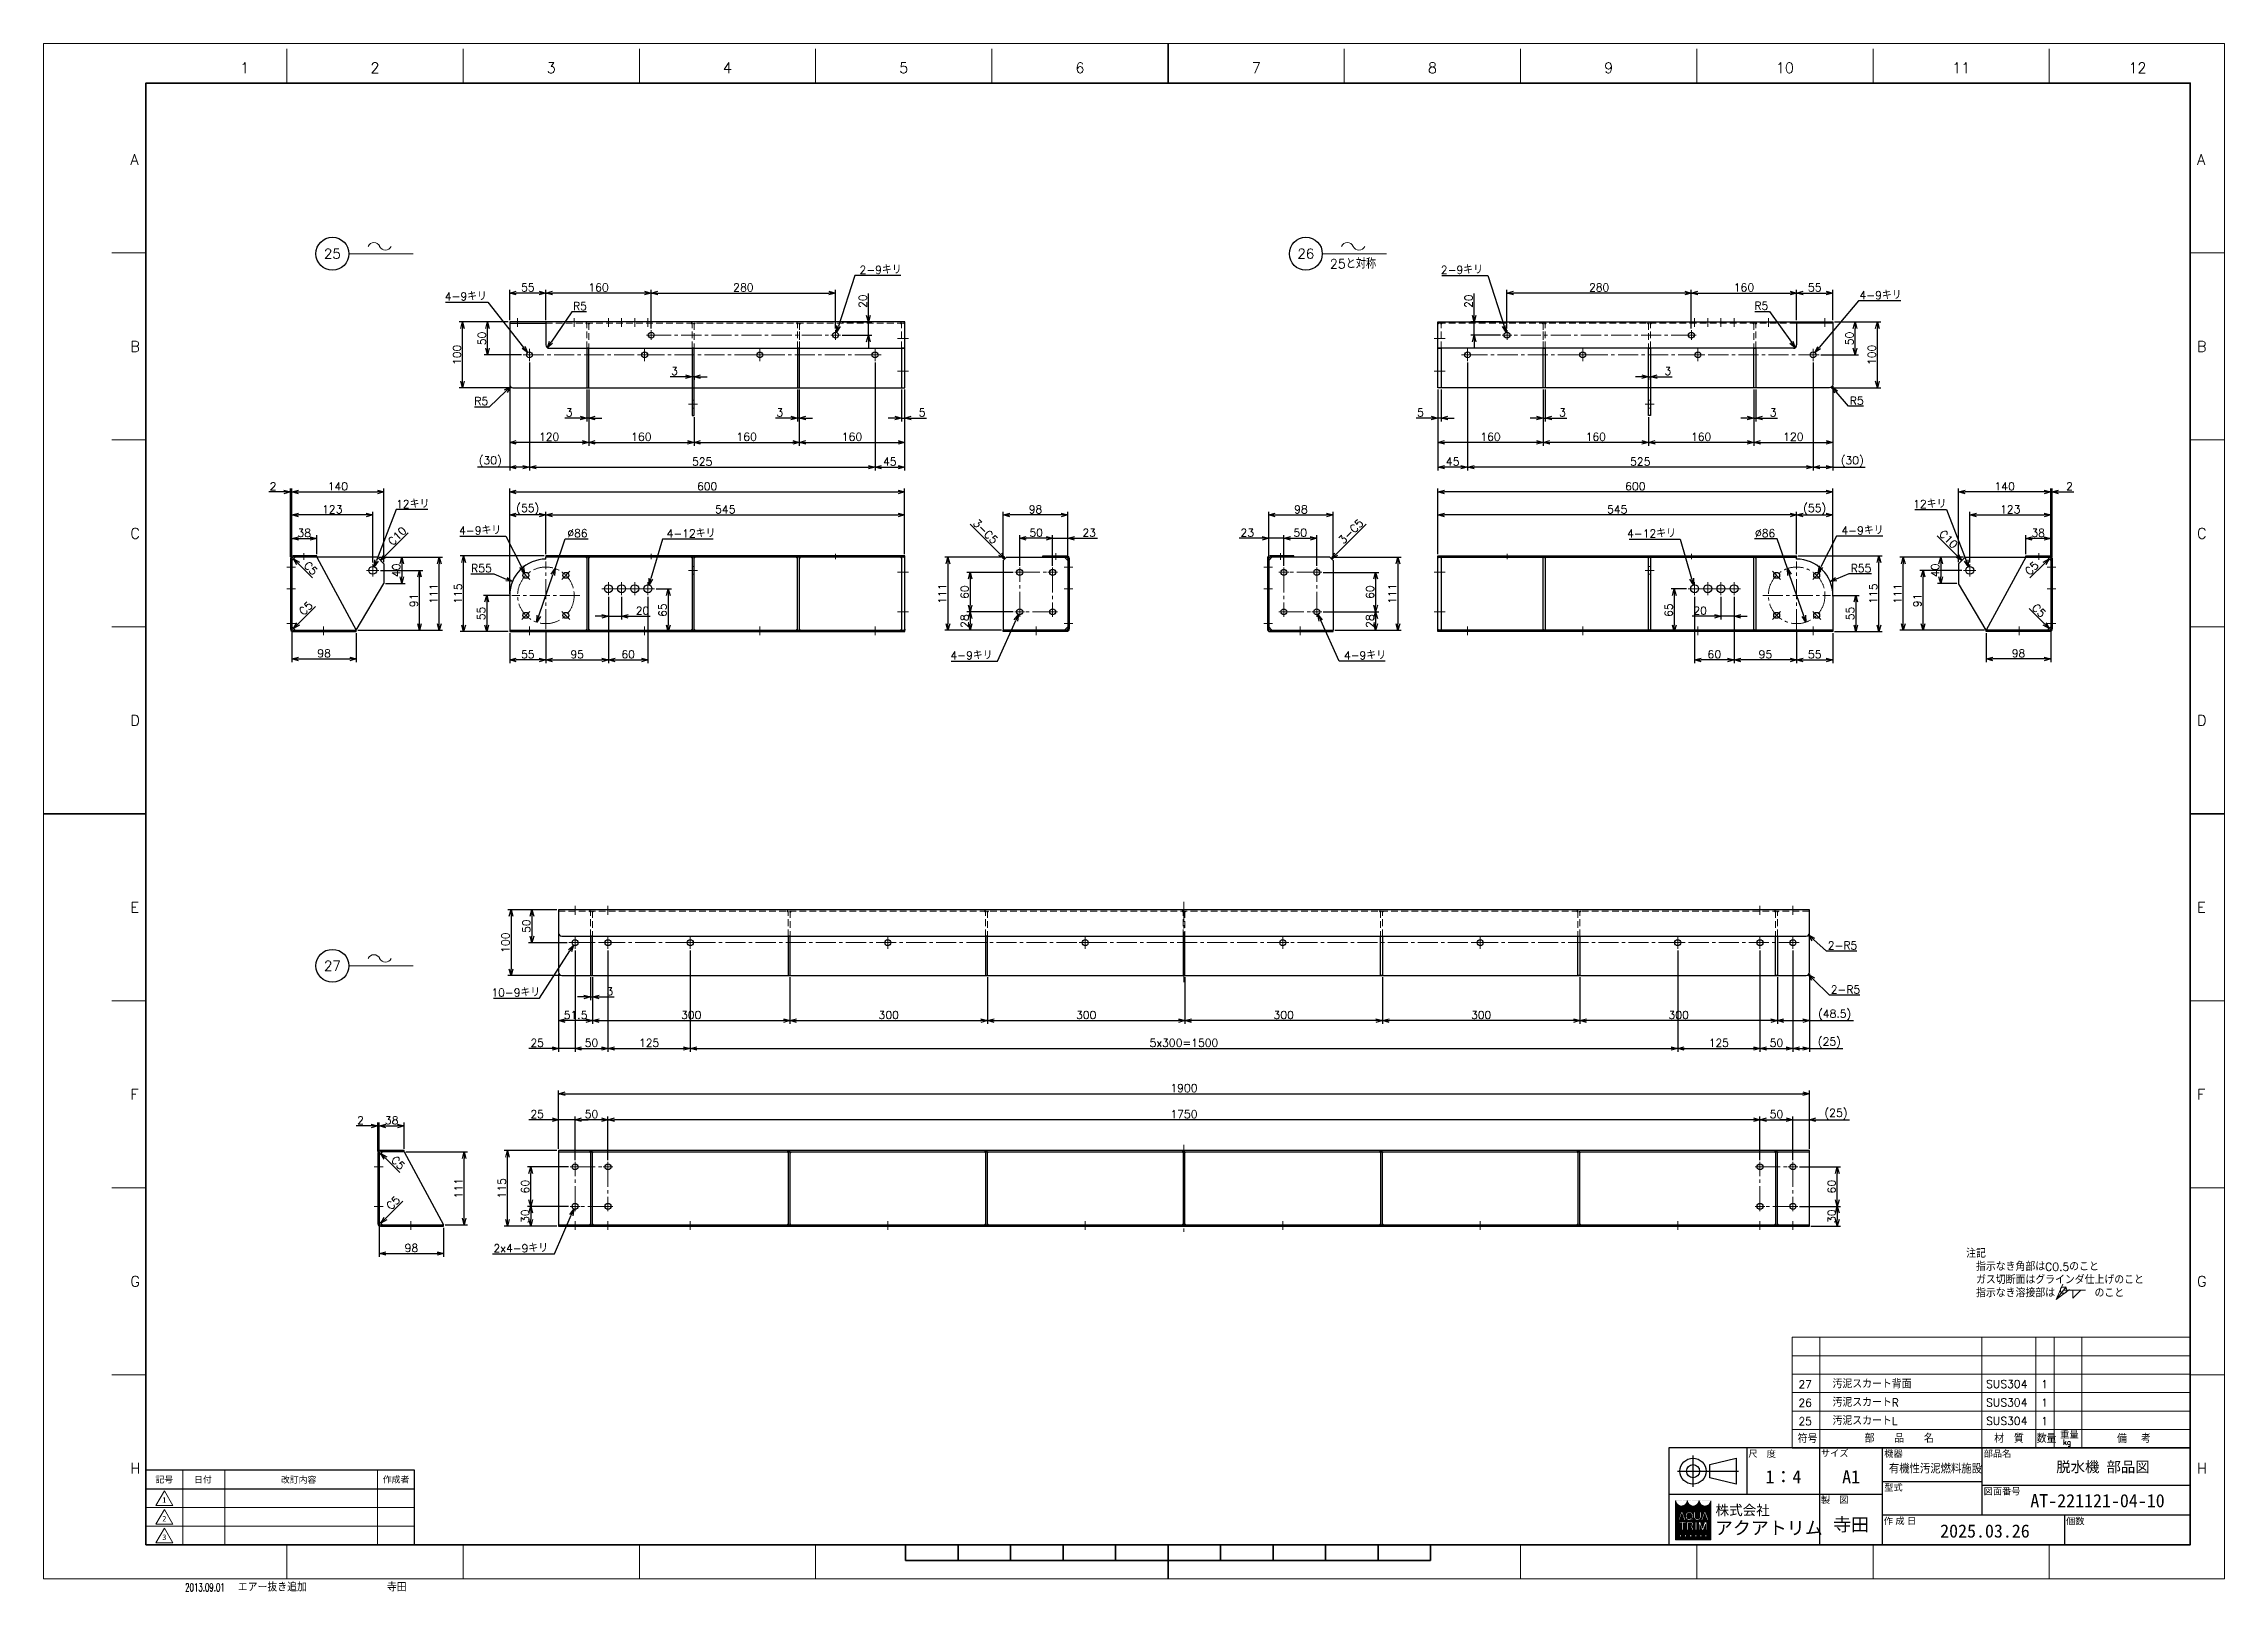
# Model space of a CAD drawing. Header units: millimetres. Extents: x 0 to 3313, y -19 to 2332.
import ezdxf
from ezdxf import colors
from ezdxf.entities.mleader import LeaderData, LeaderLine
from ezdxf.enums import TextEntityAlignment as Align
from ezdxf.math import Vec2, Vec3

# ---------------------------------------------------------------- set-up
doc = ezdxf.new("R2010")
doc.units = ezdxf.units.MM
doc.header["$LTSCALE"] = 1.6
doc.header["$PDMODE"] = 99
doc.header["$PDSIZE"] = 1
doc.linetypes.add('CENTER2', pattern=[28.575, 19.05, -3.175, 3.175, -3.175])
doc.linetypes.add('HIDDEN', pattern=[9.525, 6.35, -3.175])
for name, color, linetype, lineweight in [('04_HIDDEN', 2, 'HIDDEN', 13), ('05_CENTER', 4, 'CENTER2', 13), ('07_TEXT', 3, 'Continuous', 13), ('08_DIM', 3, 'Continuous', 13), ('90_FRAME', 5, 'Continuous', 35)]:
    doc.layers.add(name, color=color, linetype=linetype, lineweight=lineweight)
doc.layers.add('10_DRAFT', color=8, linetype='Continuous', lineweight=0, plot=False)
doc.layers.add('91_BLANK', color=5, linetype='Continuous', lineweight=0, plot=False)
doc.styles.add('KSS_TXT', font='txt.shx', dxfattribs={"bigfont": 'extfont2.shx'})
doc.styles.add('MS_G', font='MS Gothic.ttf')
doc.styles.get("Standard").update_dxf_attribs({"font": 'txt.shx', "bigfont": 'extfont2.shx'})
doc.styles.add('表題用', font='MS PGothic.ttf')
doc.dimstyles.new('KSS_DIM', dxfattribs={"dimscale": 4, "dimtxt": 3, "dimasz": 2.5, "dimexe": 1.25, "dimexo": 0.625, "dimtad": 1, "dimdsep": 46, "dimtxsty": 'KSS_TXT', "dimblk": 'OPEN30', "dimcen": 0, "dimazin": 2, "dimtfac": 0.75, "dimtmove": 0, "dimatfit": 3, "dimldrblk": 'OPEN30', "dimfxl": 1.25, "dimtolj": 1, "dimarcsym": 0})
doc.dimstyles.new('KSS_DIM$3', dxfattribs={"dimscale": 4, "dimtxt": 3, "dimasz": 2.5, "dimexe": 1.25, "dimexo": 0.625, "dimtad": 1, "dimtih": 1, "dimtoh": 1, "dimdsep": 46, "dimtxsty": 'KSS_TXT', "dimblk": 'OPEN30', "dimcen": 0, "dimazin": 2, "dimtfac": 0.75, "dimtofl": 0, "dimtmove": 0, "dimatfit": 3, "dimldrblk": 'OPEN30', "dimfxl": 1.25, "dimtolj": 1, "dimarcsym": 0})
doc.dimstyles.new('KSS_DIM$4', dxfattribs={"dimscale": 4, "dimtxt": 3, "dimasz": 2.5, "dimexe": 1.25, "dimexo": 0.625, "dimtad": 1, "dimtih": 1, "dimtoh": 1, "dimdsep": 46, "dimtxsty": 'KSS_TXT', "dimblk": 'OPEN30', "dimcen": 0, "dimse1": 1, "dimazin": 2, "dimtfac": 0.75, "dimtofl": 0, "dimtmove": 0, "dimatfit": 3, "dimldrblk": 'OPEN30', "dimfxl": 1.25, "dimtolj": 1, "dimarcsym": 0})

msp = doc.modelspace()

# ---------------------------------------------------------------- texts
at = {"layer": '07_TEXT', "ltscale": 2, "insert": (2920.555, 499.8), "char_height": 12, "attachment_point": 1}
msp.add_mtext_dynamic_manual_height_columns('注記\\P\u3000指示なき角部はC0.5のこと\\P\u3000ガス切断面はグラインダ仕上げのこと\\P\u3000指示なき溶接部は\u3000\u3000\u3000\u3000のこと', width=288.71644, gutter_width=15, heights=[0], dxfattribs=at)
at = {"layer": '08_DIM', "style": 'KSS_TXT'}
msp.add_text('25と対称', height=14, dxfattribs=at).set_placement((1954.008, 1990.206))
at = {"layer": '90_FRAME', "color": 0, "lineweight": 13, "style": 'KSS_TXT'}
for s, p in [('1', (305.507, 2282.158)), ('2', (503.368, 2282.158)), ('3', (771.102, 2282.158)), ('4', (1038.836, 2282.158)), ('5', (1306.569, 2282.158)), ('6', (1574.303, 2282.158)), ('7', (1842.036, 2282.158)), ('8', (2109.77, 2282.158)), ('9', (2377.504, 2282.158)), ('10', (2645.237, 2282.158)), ('11', (2912.971, 2282.158)), ('12', (3180.705, 2282.158))]:
    msp.add_text(s, height=16, dxfattribs=at).set_placement(p, align=Align.BOTTOM_CENTER)
for s, p in [('A', (131.829, 2155.685)), ('A', (3271.263, 2155.685)), ('B', (131.829, 1871.696)), ('B', (3271.263, 1871.696)), ('C', (131.829, 1587.707)), ('C', (3271.263, 1587.707)), ('D', (131.829, 1303.718)), ('D', (3271.263, 1303.718)), ('E', (131.829, 1019.729)), ('E', (3271.263, 1019.729)), ('F', (131.829, 735.74)), ('F', (3271.263, 735.74)), ('G', (131.829, 451.752)), ('G', (3271.263, 451.752)), ('H', (131.829, 167.763)), ('H', (3271.263, 167.763))]:
    msp.add_text(s, height=16, dxfattribs=at).set_placement(p, align=Align.MIDDLE_LEFT)
at = {"layer": '90_FRAME', "color": 3, "lineweight": 13}
for s, p in [('27', (2676.04, 295.191)), ('1', (3039.665, 295.392)), ('26', (2676.04, 267.191)), ('1', (3039.665, 267.392)), ('25', (2676.04, 239.191)), ('1', (3039.665, 239.392))]:
    msp.add_text(s, height=12, dxfattribs=at).set_placement(p, align=Align.MIDDLE_CENTER)
for s, height, p in [('汚泥スカート背面', 12, (2717.578, 289.5)), ('SUS304', 12, (2950.877, 289.659)), ('汚泥スカートR', 12, (2717.578, 261.5)), ('SUS304', 12, (2950.877, 261.659)), ('汚泥スカートL', 12, (2717.578, 233.5)), ('SUS304', 12, (2950.877, 233.659)), ('符号', 12, (2664.622, 206.328)), ('部\u3000\u3000品\u3000\u3000名', 12, (2766.351, 206.763)), ('材\u3000質', 12, (2963.106, 206.619)), ('数量', 12, (3027.679, 206.529)), ('重量', 10, (3063.355, 213.073)), ('kg', 8, (3067.775, 203.288)), ('備  考', 12, (3149.73, 206.328)), ('エアー抜き追加', 12, (294.935, -19.199)), ('寺田', 12, (521.481, -19.199))]:
    msp.add_text(s, height=height, dxfattribs=at).set_placement(p)
at = {"layer": '90_FRAME', "color": 0, "style": '表題用'}
for s, p in [('尺\u3000度', (2589.55, 189.845)), ('サイズ', (2699.864, 190.591)), ('機器', (2796.103, 190.01)), ('部品名', (2947.15, 190.01)), ('型式', (2796.103, 138.596)), ('図面番号', (2947.15, 132.939)), ('製\u3000図', (2699.864, 119.876)), ('作 成 日', (2795.412, 87.801)), ('個数', (3072.302, 87.525))]:
    msp.add_text(s, height=10, dxfattribs=at).set_placement(p, align=Align.MIDDLE_LEFT)
at = {"layer": '90_FRAME', "color": 0, "style": 'MS_G', "width": 0.9}
msp.add_text('有機性汚泥燃料施設', height=12.8, dxfattribs=at).set_placement((2803.147, 161.284))
at = {"layer": '90_FRAME', "color": 0, "style": 'MS_G'}
for s, height, p in [('脱水機 部品図', 16, (3057.459, 161.858)), ('AT-221121-04-10', 20, (3018.011, 108.514)), ('2025.03.26', 20, (2881.056, 62.479))]:
    msp.add_text(s, height=height, dxfattribs=at).set_placement(p)
at = {"layer": '90_FRAME', "color": 0, "style": '表題用'}
for s, p in [('記号', (183.384, 150.616)), ('日付', (242.01, 150.616)), ('作成者', (535.384, 150.616))]:
    msp.add_text(s, height=9.6, dxfattribs=at).set_placement(p, align=Align.MIDDLE_CENTER)
at = {"layer": '90_FRAME', "color": 0}
for s, height, style, p in [('改訂内容', 9.6, '表題用', (387.384, 150.616)), ('A1', 20, 'MS_G', (2745.727, 154.859))]:
    msp.add_text(s, height=height, dxfattribs=dict(at, style=style)).set_placement(p, align=Align.MIDDLE)
at = {"layer": '90_FRAME', "color": 0, "lineweight": 13, "style": 'MS_G'}
for s, p in [('1', (183.384, 119.502)), ('3', (183.384, 62.93)), ('2', (183.384, 91.216))]:
    msp.add_text(s, height=8.486, dxfattribs=at).set_placement(p, align=Align.MIDDLE)
at = {"layer": '90_FRAME', "color": 4, "style": 'MS_G'}
msp.add_text('株式会社', height=15.1215, dxfattribs=at).set_placement((2581.023, 104.113), align=Align.MIDDLE_CENTER)
msp.add_text('アクアトリム', height=20, dxfattribs=at).set_placement((2538.937, 67.181))
at = {"layer": '90_FRAME', "color": 3, "lineweight": 13, "width": 0.65}
msp.add_text('2013.09.01', height=12, dxfattribs=at).set_placement((214.968, -19.199))
at = {"layer": '90_FRAME', "color": 0, "style": 'MS_G'}
for tag, p in [('1：4', (2642.913, 154.859)), ('寺田', (2745.727, 82.73))]:
    msp.add_attdef(tag, text='', height=20, dxfattribs=at).set_placement(p, align=Align.MIDDLE)

# ---------------------------------------------------------------- blocks, each defined once
blk = doc.blocks.new('Weld-line')
blk.add_line((0, 0), (1, 0))
blk = doc.blocks.new('Weld10-s5')
blk.add_circle((0, 0), 2)
blk = doc.blocks.new('Weld10-a1')
for p, q in [((5, 0), (0, 5)), ((0, 5), (0, 0)), ((0, 0), (5, 0))]:
    blk.add_line(p, q)
at = {"width": 0.9}
blk.add_attdef('S', text='', height=2.8, dxfattribs=at).set_placement((-2, 1), align=Align.RIGHT)
blk.add_attdef('L', (8, 1), '', height=2.8, dxfattribs=at)
blk = doc.blocks.new('_Open30')
at = {"color": 0, "linetype": 'ByBlock', "lineweight": -2}
for p, q in [((-1, 0.27), (0, 0)), ((0, 0), (-1, -0.27)), ((0, 0), (-1, 0))]:
    blk.add_line(p, q, dxfattribs=at)
blk = doc.blocks.new('AM_BALLOON1')
at = {"transparency": 16777216}
blk.add_circle((0, 0), 5, dxfattribs=at)
blk.add_attdef('B_NUMBER', text='', height=3, dxfattribs=at).set_placement((0, 0), align=Align.MIDDLE_CENTER)
blk = doc.blocks.new('_OPEN')
at = {"color": 0, "linetype": 'ByBlock'}
for p, q in [((-1, 0.17), (0, 0)), ((0, 0), (-1, -0.17)), ((0, 0), (-1, 0))]:
    blk.add_line(p, q, dxfattribs=at)
blk = doc.blocks.new('p1ba05')
for centre, start, end in [((-2.95, 0.29), 24.2276, 155.5758), ((0, 1.62), 204.2276, 335.5758)]:
    blk.add_arc(centre, 1.62, start, end)
blk = doc.blocks.new('*D8')
at = {"layer": '08_DIM', "color": 0, "lineweight": -2, "transparency": 16777216}
for p, q in [((708, 1496.1), (708, 1620.7)), ((753, 1615.7), (718, 1615.7)), ((763, 1556.1), (763, 1620.7))]:
    blk.add_line(p, q, dxfattribs=at)
at = {"layer": 'Defpoints', "color": 0, "transparency": 16777216}
for p in [(708, 1615.7), (763, 1553.6), (708, 1493.6)]:
    blk.add_point(p, dxfattribs=at)
at = {"layer": '08_DIM', "color": 0, "lineweight": -2, "transparency": 16777216, "xscale": 10, "yscale": 10, "zscale": 10, "rotation": 180}
blk.add_blockref('_Open30', (708, 1615.7), dxfattribs=at)
at = {"layer": '08_DIM', "color": 0, "lineweight": -2, "transparency": 16777216, "xscale": 10, "yscale": 10, "zscale": 10}
blk.add_blockref('_Open30', (763, 1615.7), dxfattribs=at)
at = {"layer": '08_DIM', "color": 0, "transparency": 16777216, "insert": (735.5, 1624.2), "char_height": 12, "attachment_point": 5, "style": 'KSS_TXT'}
blk.add_mtext('\\A1;(55)', dxfattribs=at)
blk = doc.blocks.new('*D9')
at = {"layer": '08_DIM', "color": 0, "lineweight": -2, "transparency": 16777216}
for p, q in [((763, 1556.1), (763, 1620.7)), ((773, 1615.7), (1298, 1615.7)), ((1308, 1556.1), (1308, 1620.7))]:
    blk.add_line(p, q, dxfattribs=at)
at = {"layer": 'Defpoints', "color": 0, "transparency": 16777216}
for p in [(1308, 1615.7), (763, 1553.6), (1308, 1553.6)]:
    blk.add_point(p, dxfattribs=at)
at = {"layer": '08_DIM', "color": 0, "lineweight": -2, "transparency": 16777216, "xscale": 10, "yscale": 10, "zscale": 10, "rotation": 180}
blk.add_blockref('_Open30', (763, 1615.7), dxfattribs=at)
at = {"layer": '08_DIM', "color": 0, "lineweight": -2, "transparency": 16777216, "xscale": 10, "yscale": 10, "zscale": 10}
blk.add_blockref('_Open30', (1308, 1615.7), dxfattribs=at)
at = {"layer": '08_DIM', "color": 0, "transparency": 16777216, "insert": (1035.5, 1624.2), "char_height": 12, "attachment_point": 5, "style": 'KSS_TXT'}
blk.add_mtext('\\A1;545', dxfattribs=at)
blk = doc.blocks.new('*D10')
at = {"layer": '08_DIM', "color": 0, "lineweight": -2, "transparency": 16777216}
for p, q in [((708, 1496.1), (708, 1655.7)), ((718, 1650.7), (1298, 1650.7)), ((1308, 1556.1), (1308, 1655.7))]:
    blk.add_line(p, q, dxfattribs=at)
at = {"layer": 'Defpoints', "color": 0, "transparency": 16777216}
for p in [(1308, 1650.7), (1308, 1553.6), (708, 1493.6)]:
    blk.add_point(p, dxfattribs=at)
at = {"layer": '08_DIM', "color": 0, "lineweight": -2, "transparency": 16777216, "xscale": 10, "yscale": 10, "zscale": 10, "rotation": 180}
blk.add_blockref('_Open30', (708, 1650.7), dxfattribs=at)
at = {"layer": '08_DIM', "color": 0, "lineweight": -2, "transparency": 16777216, "xscale": 10, "yscale": 10, "zscale": 10}
blk.add_blockref('_Open30', (1308, 1650.7), dxfattribs=at)
at = {"layer": '08_DIM', "color": 0, "transparency": 16777216, "insert": (1008, 1659.2), "char_height": 12, "attachment_point": 5, "style": 'KSS_TXT'}
blk.add_mtext('\\A1;600', dxfattribs=at)
blk = doc.blocks.new('*D11')
at = {"layer": '08_DIM', "color": 0, "lineweight": -2, "transparency": 16777216}
for p, q in [((708, 1436.1), (708, 1390.5)), ((763, 1439.5), (763, 1390.5)), ((753, 1395.5), (718, 1395.5))]:
    blk.add_line(p, q, dxfattribs=at)
at = {"layer": 'Defpoints', "color": 0, "transparency": 16777216}
for p in [(708, 1438.6), (763, 1442), (708, 1395.5)]:
    blk.add_point(p, dxfattribs=at)
at = {"layer": '08_DIM', "color": 0, "lineweight": -2, "transparency": 16777216, "xscale": 10, "yscale": 10, "zscale": 10, "rotation": 180}
blk.add_blockref('_Open30', (708, 1395.5), dxfattribs=at)
at = {"layer": '08_DIM', "color": 0, "lineweight": -2, "transparency": 16777216, "xscale": 10, "yscale": 10, "zscale": 10}
blk.add_blockref('_Open30', (763, 1395.5), dxfattribs=at)
at = {"layer": '08_DIM', "color": 0, "transparency": 16777216, "insert": (735.5, 1404), "char_height": 12, "attachment_point": 5, "style": 'KSS_TXT'}
blk.add_mtext('\\A1;55', dxfattribs=at)
blk = doc.blocks.new('*D12')
at = {"layer": '08_DIM', "color": 0, "lineweight": -2, "transparency": 16777216}
for p, q in [((858, 1491.2), (858, 1390.5)), ((763, 1439.5), (763, 1390.5)), ((773, 1395.5), (848, 1395.5))]:
    blk.add_line(p, q, dxfattribs=at)
at = {"layer": 'Defpoints', "color": 0, "transparency": 16777216}
for p in [(858, 1493.7), (763, 1442), (858, 1395.5)]:
    blk.add_point(p, dxfattribs=at)
at = {"layer": '08_DIM', "color": 0, "lineweight": -2, "transparency": 16777216, "xscale": 10, "yscale": 10, "zscale": 10, "rotation": 180}
blk.add_blockref('_Open30', (763, 1395.5), dxfattribs=at)
at = {"layer": '08_DIM', "color": 0, "lineweight": -2, "transparency": 16777216, "xscale": 10, "yscale": 10, "zscale": 10}
blk.add_blockref('_Open30', (858, 1395.5), dxfattribs=at)
at = {"layer": '08_DIM', "color": 0, "transparency": 16777216, "insert": (810.5, 1404), "char_height": 12, "attachment_point": 5, "style": 'KSS_TXT'}
blk.add_mtext('\\A1;95', dxfattribs=at)
blk = doc.blocks.new('*D13')
at = {"layer": '08_DIM', "color": 0, "lineweight": -2, "transparency": 16777216}
for p, q in [((858, 1491.2), (858, 1390.5)), ((918, 1491.2), (918, 1390.5)), ((868, 1395.5), (908, 1395.5))]:
    blk.add_line(p, q, dxfattribs=at)
at = {"layer": 'Defpoints', "color": 0, "transparency": 16777216}
for p in [(858, 1493.7), (918, 1493.7), (918, 1395.5)]:
    blk.add_point(p, dxfattribs=at)
at = {"layer": '08_DIM', "color": 0, "lineweight": -2, "transparency": 16777216, "xscale": 10, "yscale": 10, "zscale": 10, "rotation": 180}
blk.add_blockref('_Open30', (858, 1395.5), dxfattribs=at)
at = {"layer": '08_DIM', "color": 0, "lineweight": -2, "transparency": 16777216, "xscale": 10, "yscale": 10, "zscale": 10}
blk.add_blockref('_Open30', (918, 1395.5), dxfattribs=at)
at = {"layer": '08_DIM', "color": 0, "transparency": 16777216, "insert": (888, 1404), "char_height": 12, "attachment_point": 5, "style": 'KSS_TXT'}
blk.add_mtext('\\A1;60', dxfattribs=at)
blk = doc.blocks.new('*D14')
at = {"layer": '08_DIM', "color": 0, "lineweight": -2, "transparency": 16777216}
for p, q in [((930.4, 1503.6), (953.9, 1503.6)), ((948.9, 1493.6), (948.9, 1448.6)), ((930.4, 1438.6), (953.9, 1438.6))]:
    blk.add_line(p, q, dxfattribs=at)
at = {"layer": 'Defpoints', "color": 0, "transparency": 16777216}
for p in [(927.9, 1503.6), (927.9, 1438.6), (948.9, 1438.6)]:
    blk.add_point(p, dxfattribs=at)
at = {"layer": '08_DIM', "color": 0, "lineweight": -2, "transparency": 16777216, "xscale": 10, "yscale": 10, "zscale": 10}
for p, rotation in [((948.9, 1503.6), 90), ((948.9, 1438.6), 270)]:
    blk.add_blockref('_Open30', p, dxfattribs=dict(at, rotation=rotation))
at = {"layer": '08_DIM', "color": 0, "transparency": 16777216, "insert": (940.3, 1471.1), "char_height": 12, "attachment_point": 5, "rotation": 90, "style": 'KSS_TXT'}
blk.add_mtext('\\A1;65', dxfattribs=at)
blk = doc.blocks.new('*D15')
at = {"layer": '08_DIM', "color": 0, "lineweight": -2, "transparency": 16777216}
for p, q in [((708.9, 1493.6), (668.2, 1493.6)), ((673.2, 1483.6), (673.2, 1448.6)), ((705.5, 1438.6), (668.2, 1438.6))]:
    blk.add_line(p, q, dxfattribs=at)
at = {"layer": 'Defpoints', "color": 0, "transparency": 16777216}
for p in [(711.4, 1493.6), (673.2, 1438.6), (708, 1438.6)]:
    blk.add_point(p, dxfattribs=at)
at = {"layer": '08_DIM', "color": 0, "lineweight": -2, "transparency": 16777216, "xscale": 10, "yscale": 10, "zscale": 10}
for p, rotation in [((673.2, 1493.6), 90), ((673.2, 1438.6), 270)]:
    blk.add_blockref('_Open30', p, dxfattribs=dict(at, rotation=rotation))
at = {"layer": '08_DIM', "color": 0, "transparency": 16777216, "insert": (664.7, 1466.1), "char_height": 12, "attachment_point": 5, "rotation": 90, "style": 'KSS_TXT'}
blk.add_mtext('\\A1;55', dxfattribs=at)
blk = doc.blocks.new('*D16')
at = {"layer": '08_DIM', "color": 0, "lineweight": -2, "transparency": 16777216}
for p, q in [((760.5, 1553.6), (633, 1553.6)), ((638, 1448.6), (638, 1543.6)), ((705.5, 1438.6), (633, 1438.6))]:
    blk.add_line(p, q, dxfattribs=at)
at = {"layer": 'Defpoints', "color": 0, "transparency": 16777216}
for p in [(638, 1553.6), (763, 1553.6), (708, 1438.6)]:
    blk.add_point(p, dxfattribs=at)
at = {"layer": '08_DIM', "color": 0, "lineweight": -2, "transparency": 16777216, "xscale": 10, "yscale": 10, "zscale": 10}
for p, rotation in [((638, 1553.6), 90), ((638, 1438.6), 270)]:
    blk.add_blockref('_Open30', p, dxfattribs=dict(at, rotation=rotation))
at = {"layer": '08_DIM', "color": 0, "transparency": 16777216, "insert": (629.5, 1496.1), "char_height": 12, "attachment_point": 5, "rotation": 90, "style": 'KSS_TXT'}
blk.add_mtext('\\A1;115', dxfattribs=at)
blk = doc.blocks.new('*D17')
at = {"layer": '08_DIM', "color": 0, "lineweight": -2, "transparency": 16777216}
for p, q in [((649.2, 1526.3), (683.7, 1526.3)), ((683.7, 1526.3), (702.9, 1518.4))]:
    blk.add_line(p, q, dxfattribs=at)
at = {"layer": 'Defpoints', "color": 0, "transparency": 16777216}
for p in [(712.2, 1514.6), (763, 1493.6)]:
    blk.add_point(p, dxfattribs=at)
at = {"layer": '08_DIM', "color": 0, "lineweight": -2, "transparency": 16777216, "xscale": 10, "yscale": 10, "zscale": 10, "rotation": 337.6108435831828}
blk.add_blockref('_Open30', (712.2, 1514.6), dxfattribs=at)
at = {"layer": '08_DIM', "color": 0, "transparency": 16777216, "insert": (665.2, 1534.8), "char_height": 12, "attachment_point": 5, "style": 'KSS_TXT'}
blk.add_mtext('\\A1;R55', dxfattribs=at)
blk = doc.blocks.new('*D18')
at = {"layer": '08_DIM', "color": 0, "lineweight": -2, "transparency": 16777216}
for p, q in [((377, 1552.1), (377, 1585)), ((387, 1580), (405, 1580)), ((415, 1556.1), (415, 1585))]:
    blk.add_line(p, q, dxfattribs=at)
at = {"layer": 'Defpoints', "color": 0, "transparency": 16777216}
for p in [(415, 1580), (377, 1549.6), (415, 1553.6)]:
    blk.add_point(p, dxfattribs=at)
at = {"layer": '08_DIM', "color": 0, "lineweight": -2, "transparency": 16777216, "xscale": 10, "yscale": 10, "zscale": 10, "rotation": 180}
blk.add_blockref('_Open30', (377, 1580), dxfattribs=at)
at = {"layer": '08_DIM', "color": 0, "lineweight": -2, "transparency": 16777216, "xscale": 10, "yscale": 10, "zscale": 10}
blk.add_blockref('_Open30', (415, 1580), dxfattribs=at)
at = {"layer": '08_DIM', "color": 0, "transparency": 16777216, "insert": (396, 1588.5), "char_height": 12, "attachment_point": 5, "style": 'KSS_TXT'}
blk.add_mtext('\\A1;38', dxfattribs=at)
blk = doc.blocks.new('*D19')
at = {"layer": '08_DIM', "color": 0, "lineweight": -2, "transparency": 16777216}
for p, q in [((377, 1552.1), (377, 1655.7)), ((387, 1650.7), (507, 1650.7)), ((517, 1544.1), (517, 1655.7))]:
    blk.add_line(p, q, dxfattribs=at)
at = {"layer": 'Defpoints', "color": 0, "transparency": 16777216}
for p in [(517, 1650.7), (377, 1549.6), (517, 1541.6)]:
    blk.add_point(p, dxfattribs=at)
at = {"layer": '08_DIM', "color": 0, "lineweight": -2, "transparency": 16777216, "xscale": 10, "yscale": 10, "zscale": 10, "rotation": 180}
blk.add_blockref('_Open30', (377, 1650.7), dxfattribs=at)
at = {"layer": '08_DIM', "color": 0, "lineweight": -2, "transparency": 16777216, "xscale": 10, "yscale": 10, "zscale": 10}
blk.add_blockref('_Open30', (517, 1650.7), dxfattribs=at)
at = {"layer": '08_DIM', "color": 0, "transparency": 16777216, "insert": (447, 1659.2), "char_height": 12, "attachment_point": 5, "style": 'KSS_TXT'}
blk.add_mtext('\\A1;140', dxfattribs=at)
blk = doc.blocks.new('*D20')
at = {"layer": '08_DIM', "color": 0, "lineweight": -2, "transparency": 16777216}
for p, q in [((377, 1552.1), (377, 1620.7)), ((490, 1615.7), (387, 1615.7)), ((500, 1543.5), (500, 1620.7))]:
    blk.add_line(p, q, dxfattribs=at)
at = {"layer": 'Defpoints', "color": 0, "transparency": 16777216}
for p in [(377, 1615.7), (377, 1549.6), (500, 1541)]:
    blk.add_point(p, dxfattribs=at)
at = {"layer": '08_DIM', "color": 0, "lineweight": -2, "transparency": 16777216, "xscale": 10, "yscale": 10, "zscale": 10, "rotation": 180}
blk.add_blockref('_Open30', (377, 1615.7), dxfattribs=at)
at = {"layer": '08_DIM', "color": 0, "lineweight": -2, "transparency": 16777216, "xscale": 10, "yscale": 10, "zscale": 10}
blk.add_blockref('_Open30', (500, 1615.7), dxfattribs=at)
at = {"layer": '08_DIM', "color": 0, "transparency": 16777216, "insert": (438.5, 1624.2), "char_height": 12, "attachment_point": 5, "style": 'KSS_TXT'}
blk.add_mtext('\\A1;123', dxfattribs=at)
blk = doc.blocks.new('*D21')
at = {"layer": '08_DIM', "color": 0, "lineweight": -2, "transparency": 16777216}
for p, q in [((377, 1440.1), (377, 1392)), ((475, 1436.1), (475, 1392)), ((387, 1397), (465, 1397))]:
    blk.add_line(p, q, dxfattribs=at)
at = {"layer": 'Defpoints', "color": 0, "transparency": 16777216}
for p in [(377, 1442.6), (475, 1438.6), (475, 1397)]:
    blk.add_point(p, dxfattribs=at)
at = {"layer": '08_DIM', "color": 0, "lineweight": -2, "transparency": 16777216, "xscale": 10, "yscale": 10, "zscale": 10, "rotation": 180}
blk.add_blockref('_Open30', (377, 1397), dxfattribs=at)
at = {"layer": '08_DIM', "color": 0, "lineweight": -2, "transparency": 16777216, "xscale": 10, "yscale": 10, "zscale": 10}
blk.add_blockref('_Open30', (475, 1397), dxfattribs=at)
at = {"layer": '08_DIM', "color": 0, "transparency": 16777216, "insert": (426, 1405.5), "char_height": 12, "attachment_point": 5, "style": 'KSS_TXT'}
blk.add_mtext('\\A1;98', dxfattribs=at)
blk = doc.blocks.new('*D22')
at = {"layer": '08_DIM', "color": 0, "lineweight": -2, "transparency": 16777216}
for p, q in [((511.9, 1531.6), (576, 1531.6)), ((571, 1450.6), (571, 1521.6)), ((477.5, 1440.6), (576, 1440.6))]:
    blk.add_line(p, q, dxfattribs=at)
at = {"layer": 'Defpoints', "color": 0, "transparency": 16777216}
for p in [(509.4, 1531.6), (571, 1531.6), (475, 1440.6)]:
    blk.add_point(p, dxfattribs=at)
at = {"layer": '08_DIM', "color": 0, "lineweight": -2, "transparency": 16777216, "xscale": 10, "yscale": 10, "zscale": 10}
for p, rotation in [((571, 1531.6), 90), ((571, 1440.6), 270)]:
    blk.add_blockref('_Open30', p, dxfattribs=dict(at, rotation=rotation))
at = {"layer": '08_DIM', "color": 0, "transparency": 16777216, "insert": (562.5, 1486.1), "char_height": 12, "attachment_point": 5, "rotation": 90, "style": 'KSS_TXT'}
blk.add_mtext('\\A1;91', dxfattribs=at)
blk = doc.blocks.new('*D23')
at = {"layer": '08_DIM', "color": 0, "lineweight": -2, "transparency": 16777216}
for p, q in [((509.5, 1551.6), (549.2, 1551.6)), ((544.2, 1541.6), (544.2, 1521.6)), ((519.5, 1511.6), (549.2, 1511.6))]:
    blk.add_line(p, q, dxfattribs=at)
at = {"layer": 'Defpoints', "color": 0, "transparency": 16777216}
for p in [(507, 1551.6), (517, 1511.6), (544.2, 1511.6)]:
    blk.add_point(p, dxfattribs=at)
at = {"layer": '08_DIM', "color": 0, "lineweight": -2, "transparency": 16777216, "xscale": 10, "yscale": 10, "zscale": 10}
for p, rotation in [((544.2, 1551.6), 90), ((544.2, 1511.6), 270)]:
    blk.add_blockref('_Open30', p, dxfattribs=dict(at, rotation=rotation))
at = {"layer": '08_DIM', "color": 0, "transparency": 16777216, "insert": (535.7, 1531.6), "char_height": 12, "attachment_point": 5, "rotation": 90, "style": 'KSS_TXT'}
blk.add_mtext('\\A1;40', dxfattribs=at)
blk = doc.blocks.new('*D24')
at = {"layer": '08_DIM', "color": 0, "lineweight": -2, "transparency": 16777216}
for p, q in [((365, 1650.7), (342, 1650.7)), ((375, 1552.1), (375, 1655.7)), ((377, 1650.7), (375, 1650.7)), ((377, 1552.1), (377, 1655.7)), ((387, 1650.7), (397, 1650.7))]:
    blk.add_line(p, q, dxfattribs=at)
at = {"layer": 'Defpoints', "color": 0, "transparency": 16777216}
for p in [(375, 1650.7), (375, 1549.6), (377, 1549.6)]:
    blk.add_point(p, dxfattribs=at)
at = {"layer": '08_DIM', "color": 0, "lineweight": -2, "transparency": 16777216, "xscale": 10, "yscale": 10, "zscale": 10}
blk.add_blockref('_Open30', (375, 1650.7), dxfattribs=at)
at = {"layer": '08_DIM', "color": 0, "lineweight": -2, "transparency": 16777216, "xscale": 10, "yscale": 10, "zscale": 10, "rotation": 180}
blk.add_blockref('_Open30', (377, 1650.7), dxfattribs=at)
at = {"layer": '08_DIM', "color": 0, "transparency": 16777216, "insert": (348.5, 1659.2), "char_height": 12, "attachment_point": 5, "style": 'KSS_TXT'}
blk.add_mtext('\\A1;2', dxfattribs=at)
blk = doc.blocks.new('*D25')
at = {"layer": '08_DIM', "color": 0, "lineweight": -2, "transparency": 16777216}
for p, q in [((509.5, 1551.6), (606.1, 1551.6)), ((601.1, 1450.6), (601.1, 1541.6)), ((477.5, 1440.6), (606.1, 1440.6))]:
    blk.add_line(p, q, dxfattribs=at)
at = {"layer": 'Defpoints', "color": 0, "transparency": 16777216}
for p in [(507, 1551.6), (601.1, 1551.6), (475, 1440.6)]:
    blk.add_point(p, dxfattribs=at)
at = {"layer": '08_DIM', "color": 0, "lineweight": -2, "transparency": 16777216, "xscale": 10, "yscale": 10, "zscale": 10}
for p, rotation in [((601.1, 1551.6), 90), ((601.1, 1440.6), 270)]:
    blk.add_blockref('_Open30', p, dxfattribs=dict(at, rotation=rotation))
at = {"layer": '08_DIM', "color": 0, "transparency": 16777216, "insert": (592.6, 1496.1), "char_height": 12, "attachment_point": 5, "rotation": 90, "style": 'KSS_TXT'}
blk.add_mtext('\\A1;111', dxfattribs=at)
blk = doc.blocks.new('*D26')
at = {"layer": '08_DIM', "color": 0, "lineweight": -2, "transparency": 16777216}
for p, q in [((535.5, 1623.8), (505.8, 1546.6)), ((583.6, 1623.8), (535.5, 1623.8))]:
    blk.add_line(p, q, dxfattribs=at)
at = {"layer": 'Defpoints', "color": 0, "transparency": 16777216}
for p in [(497.9, 1526), (502.2, 1537.2)]:
    blk.add_point(p, dxfattribs=at)
at = {"layer": '08_DIM', "color": 0, "lineweight": -2, "transparency": 16777216, "xscale": 10, "yscale": 10, "zscale": 10, "rotation": 248.9499802770362}
blk.add_blockref('_Open30', (502.2, 1537.2), dxfattribs=at)
at = {"layer": '08_DIM', "color": 0, "transparency": 16777216, "insert": (560.8, 1632.3), "char_height": 12, "attachment_point": 5, "style": 'KSS_TXT'}
blk.add_mtext('\\A1;12キリ', dxfattribs=at)
blk = doc.blocks.new('*D27')
at = {"layer": '08_DIM', "color": 0, "lineweight": -2, "transparency": 16777216}
for p, q in [((858, 1491.2), (858, 1456.9)), ((878, 1491.2), (878, 1456.9)), ((848, 1461.9), (838, 1461.9)), ((858, 1461.9), (878, 1461.9)), ((888, 1461.9), (921.5, 1461.9))]:
    blk.add_line(p, q, dxfattribs=at)
at = {"layer": 'Defpoints', "color": 0, "transparency": 16777216}
for p in [(858, 1493.7), (878, 1493.7), (878, 1461.9)]:
    blk.add_point(p, dxfattribs=at)
at = {"layer": '08_DIM', "color": 0, "lineweight": -2, "transparency": 16777216, "xscale": 10, "yscale": 10, "zscale": 10}
blk.add_blockref('_Open30', (858, 1461.9), dxfattribs=at)
at = {"layer": '08_DIM', "color": 0, "lineweight": -2, "transparency": 16777216, "xscale": 10, "yscale": 10, "zscale": 10, "rotation": 180}
blk.add_blockref('_Open30', (878, 1461.9), dxfattribs=at)
at = {"layer": '08_DIM', "color": 0, "transparency": 16777216, "insert": (909.8, 1470.4), "char_height": 12, "attachment_point": 5, "style": 'KSS_TXT'}
blk.add_mtext('\\A1;20', dxfattribs=at)
blk = doc.blocks.new('*D28')
at = {"layer": '08_DIM', "color": 0, "lineweight": -2, "transparency": 16777216}
for p, q in [((632.3, 1583.7), (702.4, 1583.7)), ((702.4, 1583.7), (726.1, 1537))]:
    blk.add_line(p, q, dxfattribs=at)
at = {"layer": 'Defpoints', "color": 0, "transparency": 16777216}
for p in [(730.6, 1528.1), (734.7, 1520)]:
    blk.add_point(p, dxfattribs=at)
at = {"layer": '08_DIM', "color": 0, "lineweight": -2, "transparency": 16777216, "xscale": 10, "yscale": 10, "zscale": 10, "rotation": 296.8715043100673}
blk.add_blockref('_Open30', (730.6, 1528.1), dxfattribs=at)
at = {"layer": '08_DIM', "color": 0, "transparency": 16777216, "insert": (663.1, 1592.2), "char_height": 12, "attachment_point": 5, "style": 'KSS_TXT'}
blk.add_mtext('\\A1;4-9キリ', dxfattribs=at)
blk = doc.blocks.new('*D29')
at = {"layer": '08_DIM', "color": 0, "lineweight": -2, "transparency": 16777216}
for p, q in [((777, 1534.3), (792.5, 1579.5)), ((792.5, 1579.5), (827, 1579.5)), ((752.3, 1462.4), (773.7, 1524.9))]:
    blk.add_line(p, q, dxfattribs=at)
at = {"layer": 'Defpoints', "color": 0, "transparency": 16777216}
for p in [(777, 1534.3), (749.1, 1453)]:
    blk.add_point(p, dxfattribs=at)
at = {"layer": '08_DIM', "color": 0, "lineweight": -2, "transparency": 16777216, "xscale": 10, "yscale": 10, "zscale": 10}
for p, rotation in [((777, 1534.3), 71.06877091808141), ((749.1, 1453), 251.0687709180814)]:
    blk.add_blockref('_Open30', p, dxfattribs=dict(at, rotation=rotation))
at = {"layer": '08_DIM', "color": 0, "transparency": 16777216, "insert": (811, 1588), "char_height": 12, "attachment_point": 5, "style": 'KSS_TXT'}
blk.add_mtext('\\A1;%%C86', dxfattribs=at)
blk = doc.blocks.new('*D30')
at = {"layer": '08_DIM', "color": 0, "lineweight": -2, "transparency": 16777216}
for p, q in [((940.2, 1579.1), (922.5, 1519)), ((1017.3, 1579.1), (940.2, 1579.1))]:
    blk.add_line(p, q, dxfattribs=at)
at = {"layer": 'Defpoints', "color": 0, "transparency": 16777216}
for p in [(916.3, 1497.9), (919.7, 1509.4)]:
    blk.add_point(p, dxfattribs=at)
at = {"layer": '08_DIM', "color": 0, "lineweight": -2, "transparency": 16777216, "xscale": 10, "yscale": 10, "zscale": 10, "rotation": 253.6464391242773}
blk.add_blockref('_Open30', (919.7, 1509.4), dxfattribs=at)
at = {"layer": '08_DIM', "color": 0, "transparency": 16777216, "insert": (983.5, 1587.6), "char_height": 12, "attachment_point": 5, "style": 'KSS_TXT'}
blk.add_mtext('\\A1;4-12キリ', dxfattribs=at)
blk = doc.blocks.new('*D31')
at = {"layer": '08_DIM', "color": 0, "lineweight": -2, "transparency": 16777216}
blk.add_line((519.1, 1553.7), (554, 1588.6), dxfattribs=at)
at = {"layer": 'Defpoints', "color": 0, "transparency": 16777216}
for p in [(574.1, 1608.7), (574.1, 1608.7), (512, 1546.6)]:
    blk.add_point(p, dxfattribs=at)
at = {"layer": '08_DIM', "color": 0, "lineweight": -2, "transparency": 16777216, "xscale": 10, "yscale": 10, "zscale": 10, "rotation": 225}
blk.add_blockref('_Open30', (512, 1546.6), dxfattribs=at)
at = {"layer": '08_DIM', "color": 0, "transparency": 16777216, "insert": (537.1, 1583.7), "char_height": 12, "attachment_point": 5, "rotation": 45, "style": 'KSS_TXT'}
blk.add_mtext('\\A1;C10', dxfattribs=at)
blk = doc.blocks.new('*D32')
at = {"layer": '08_DIM', "color": 0, "lineweight": -2, "transparency": 16777216}
blk.add_line((386.6, 1450.2), (413.2, 1476.8), dxfattribs=at)
at = {"layer": 'Defpoints', "color": 0, "transparency": 16777216}
for p in [(429.2, 1492.8), (429.2, 1492.8), (379.5, 1443.1)]:
    blk.add_point(p, dxfattribs=at)
at = {"layer": '08_DIM', "color": 0, "lineweight": -2, "transparency": 16777216, "xscale": 10, "yscale": 10, "zscale": 10, "rotation": 225}
blk.add_blockref('_Open30', (379.5, 1443.1), dxfattribs=at)
at = {"layer": '08_DIM', "color": 0, "transparency": 16777216, "insert": (398.3, 1474), "char_height": 12, "attachment_point": 5, "rotation": 45, "style": 'KSS_TXT'}
blk.add_mtext('\\A1;C5', dxfattribs=at)
blk = doc.blocks.new('*D33')
at = {"layer": '08_DIM', "color": 0, "lineweight": -2, "transparency": 16777216}
blk.add_line((386.6, 1542.1), (408.7, 1520), dxfattribs=at)
at = {"layer": 'Defpoints', "color": 0, "transparency": 16777216}
for p in [(379.5, 1549.1), (420.2, 1508.5), (420.2, 1508.5)]:
    blk.add_point(p, dxfattribs=at)
at = {"layer": '08_DIM', "color": 0, "lineweight": -2, "transparency": 16777216, "xscale": 10, "yscale": 10, "zscale": 10, "rotation": 135}
blk.add_blockref('_Open30', (379.5, 1549.1), dxfattribs=at)
at = {"layer": '08_DIM', "color": 0, "transparency": 16777216, "insert": (405.9, 1534.8), "char_height": 12, "attachment_point": 5, "rotation": 315, "style": 'KSS_TXT'}
blk.add_mtext('\\A1;C5', dxfattribs=at)
blk = doc.blocks.new('*D34')
at = {"layer": '08_DIM', "color": 0, "lineweight": -2, "transparency": 16777216}
for p, q in [((763, 1911.4), (763, 1957.8)), ((923, 1898.8), (923, 1957.8)), ((913, 1952.8), (773, 1952.8))]:
    blk.add_line(p, q, dxfattribs=at)
at = {"layer": 'Defpoints', "color": 0, "transparency": 16777216}
for p in [(763, 1952.8), (763, 1908.9), (923, 1896.3)]:
    blk.add_point(p, dxfattribs=at)
at = {"layer": '08_DIM', "color": 0, "lineweight": -2, "transparency": 16777216, "xscale": 10, "yscale": 10, "zscale": 10, "rotation": 180}
blk.add_blockref('_Open30', (763, 1952.8), dxfattribs=at)
at = {"layer": '08_DIM', "color": 0, "lineweight": -2, "transparency": 16777216, "xscale": 10, "yscale": 10, "zscale": 10}
blk.add_blockref('_Open30', (923, 1952.8), dxfattribs=at)
at = {"layer": '08_DIM', "color": 0, "transparency": 16777216, "insert": (843, 1961.3), "char_height": 12, "attachment_point": 5, "style": 'KSS_TXT'}
blk.add_mtext('\\A1;160', dxfattribs=at)
blk = doc.blocks.new('*D35')
at = {"layer": '08_DIM', "color": 0, "lineweight": -2, "transparency": 16777216}
for p, q in [((923, 1898.8), (923, 1957.8)), ((1203, 1898.8), (1203, 1957.8)), ((933, 1952.8), (1193, 1952.8))]:
    blk.add_line(p, q, dxfattribs=at)
at = {"layer": 'Defpoints', "color": 0, "transparency": 16777216}
for p in [(1203, 1952.8), (923, 1896.3), (1203, 1896.3)]:
    blk.add_point(p, dxfattribs=at)
at = {"layer": '08_DIM', "color": 0, "lineweight": -2, "transparency": 16777216, "xscale": 10, "yscale": 10, "zscale": 10, "rotation": 180}
blk.add_blockref('_Open30', (923, 1952.8), dxfattribs=at)
at = {"layer": '08_DIM', "color": 0, "lineweight": -2, "transparency": 16777216, "xscale": 10, "yscale": 10, "zscale": 10}
blk.add_blockref('_Open30', (1203, 1952.8), dxfattribs=at)
at = {"layer": '08_DIM', "color": 0, "transparency": 16777216, "insert": (1063, 1961.3), "char_height": 12, "attachment_point": 5, "style": 'KSS_TXT'}
blk.add_mtext('\\A1;280', dxfattribs=at)
blk = doc.blocks.new('*D36')
at = {"layer": '08_DIM', "color": 0, "lineweight": -2, "transparency": 16777216}
for p, q in [((708, 1911.4), (708, 1957.8)), ((763, 1911.4), (763, 1957.8)), ((753, 1952.8), (718, 1952.8))]:
    blk.add_line(p, q, dxfattribs=at)
at = {"layer": 'Defpoints', "color": 0, "transparency": 16777216}
for p in [(708, 1952.8), (708, 1908.9), (763, 1908.9)]:
    blk.add_point(p, dxfattribs=at)
at = {"layer": '08_DIM', "color": 0, "lineweight": -2, "transparency": 16777216, "xscale": 10, "yscale": 10, "zscale": 10, "rotation": 180}
blk.add_blockref('_Open30', (708, 1952.8), dxfattribs=at)
at = {"layer": '08_DIM', "color": 0, "lineweight": -2, "transparency": 16777216, "xscale": 10, "yscale": 10, "zscale": 10}
blk.add_blockref('_Open30', (763, 1952.8), dxfattribs=at)
at = {"layer": '08_DIM', "color": 0, "transparency": 16777216, "insert": (735.5, 1961.3), "char_height": 12, "attachment_point": 5, "style": 'KSS_TXT'}
blk.add_mtext('\\A1;55', dxfattribs=at)
blk = doc.blocks.new('*D37')
at = {"layer": '08_DIM', "color": 0, "lineweight": -2, "transparency": 16777216}
for p, q in [((738, 1847.1), (738, 1683.3)), ((708, 1811.4), (708, 1683.3)), ((708, 1688.3), (659, 1688.3)), ((728, 1688.3), (718, 1688.3))]:
    blk.add_line(p, q, dxfattribs=at)
at = {"layer": 'Defpoints', "color": 0, "transparency": 16777216}
for p in [(738, 1849.6), (708, 1813.9), (708, 1688.3)]:
    blk.add_point(p, dxfattribs=at)
at = {"layer": '08_DIM', "color": 0, "lineweight": -2, "transparency": 16777216, "xscale": 10, "yscale": 10, "zscale": 10, "rotation": 180}
blk.add_blockref('_Open30', (708, 1688.3), dxfattribs=at)
at = {"layer": '08_DIM', "color": 0, "lineweight": -2, "transparency": 16777216, "xscale": 10, "yscale": 10, "zscale": 10}
blk.add_blockref('_Open30', (738, 1688.3), dxfattribs=at)
at = {"layer": '08_DIM', "color": 0, "transparency": 16777216, "insert": (678.5, 1696.8), "char_height": 12, "attachment_point": 5, "style": 'KSS_TXT'}
blk.add_mtext('\\A1;(30)', dxfattribs=at)
blk = doc.blocks.new('*D38')
at = {"layer": '08_DIM', "color": 0, "lineweight": -2, "transparency": 16777216}
for p, q in [((738, 1847.1), (738, 1683.3)), ((1263, 1847.1), (1263, 1683.3)), ((748, 1688.3), (1253, 1688.3))]:
    blk.add_line(p, q, dxfattribs=at)
at = {"layer": 'Defpoints', "color": 0, "transparency": 16777216}
for p in [(738, 1849.6), (1263, 1849.6), (1263, 1688.3)]:
    blk.add_point(p, dxfattribs=at)
at = {"layer": '08_DIM', "color": 0, "lineweight": -2, "transparency": 16777216, "xscale": 10, "yscale": 10, "zscale": 10, "rotation": 180}
blk.add_blockref('_Open30', (738, 1688.3), dxfattribs=at)
at = {"layer": '08_DIM', "color": 0, "lineweight": -2, "transparency": 16777216, "xscale": 10, "yscale": 10, "zscale": 10}
blk.add_blockref('_Open30', (1263, 1688.3), dxfattribs=at)
at = {"layer": '08_DIM', "color": 0, "transparency": 16777216, "insert": (1000.5, 1696.8), "char_height": 12, "attachment_point": 5, "style": 'KSS_TXT'}
blk.add_mtext('\\A1;525', dxfattribs=at)
blk = doc.blocks.new('*D39')
at = {"layer": '08_DIM', "color": 0, "lineweight": -2, "transparency": 16777216}
for p, q in [((1263, 1847.1), (1263, 1683.3)), ((1308, 1806.4), (1308, 1683.3)), ((1273, 1688.3), (1298, 1688.3))]:
    blk.add_line(p, q, dxfattribs=at)
at = {"layer": 'Defpoints', "color": 0, "transparency": 16777216}
for p in [(1263, 1849.6), (1308, 1808.9), (1308, 1688.3)]:
    blk.add_point(p, dxfattribs=at)
at = {"layer": '08_DIM', "color": 0, "lineweight": -2, "transparency": 16777216, "xscale": 10, "yscale": 10, "zscale": 10, "rotation": 180}
blk.add_blockref('_Open30', (1263, 1688.3), dxfattribs=at)
at = {"layer": '08_DIM', "color": 0, "lineweight": -2, "transparency": 16777216, "xscale": 10, "yscale": 10, "zscale": 10}
blk.add_blockref('_Open30', (1308, 1688.3), dxfattribs=at)
at = {"layer": '08_DIM', "color": 0, "transparency": 16777216, "insert": (1285.5, 1696.8), "char_height": 12, "attachment_point": 5, "style": 'KSS_TXT'}
blk.add_mtext('\\A1;45', dxfattribs=at)
blk = doc.blocks.new('*D40')
at = {"layer": '08_DIM', "color": 0, "lineweight": -2, "transparency": 16777216}
for p, q in [((825, 1806.4), (825, 1757.9)), ((828, 1806.4), (828, 1757.9)), ((815, 1762.9), (792, 1762.9)), ((828, 1762.9), (825, 1762.9)), ((838, 1762.9), (848, 1762.9))]:
    blk.add_line(p, q, dxfattribs=at)
at = {"layer": 'Defpoints', "color": 0, "transparency": 16777216}
for p in [(825, 1808.9), (828, 1808.9), (825, 1762.9)]:
    blk.add_point(p, dxfattribs=at)
at = {"layer": '08_DIM', "color": 0, "lineweight": -2, "transparency": 16777216, "xscale": 10, "yscale": 10, "zscale": 10}
blk.add_blockref('_Open30', (825, 1762.9), dxfattribs=at)
at = {"layer": '08_DIM', "color": 0, "lineweight": -2, "transparency": 16777216, "xscale": 10, "yscale": 10, "zscale": 10, "rotation": 180}
blk.add_blockref('_Open30', (828, 1762.9), dxfattribs=at)
at = {"layer": '08_DIM', "color": 0, "transparency": 16777216, "insert": (798.5, 1771.4), "char_height": 12, "attachment_point": 5, "style": 'KSS_TXT'}
blk.add_mtext('\\A1;3', dxfattribs=at)
blk = doc.blocks.new('*D41')
at = {"layer": '08_DIM', "color": 0, "lineweight": -2, "transparency": 16777216}
for p, q in [((1252.9, 1918.9), (1252.9, 1951.9)), ((1212.9, 1908.9), (1257.9, 1908.9)), ((1212.9, 1888.9), (1257.9, 1888.9)), ((1252.9, 1888.9), (1252.9, 1908.9)), ((1252.9, 1878.9), (1252.9, 1868.9))]:
    blk.add_line(p, q, dxfattribs=at)
at = {"layer": 'Defpoints', "color": 0, "transparency": 16777216}
for p in [(1210.4, 1908.9), (1210.4, 1888.9), (1252.9, 1908.9)]:
    blk.add_point(p, dxfattribs=at)
at = {"layer": '08_DIM', "color": 0, "lineweight": -2, "transparency": 16777216, "xscale": 10, "yscale": 10, "zscale": 10}
for p, rotation in [((1252.9, 1908.9), 270), ((1252.9, 1888.9), 90)]:
    blk.add_blockref('_Open30', p, dxfattribs=dict(at, rotation=rotation))
at = {"layer": '08_DIM', "color": 0, "transparency": 16777216, "insert": (1244.4, 1940.4), "char_height": 12, "attachment_point": 5, "rotation": 90, "style": 'KSS_TXT'}
blk.add_mtext('\\A1;20', dxfattribs=at)
blk = doc.blocks.new('*D42')
at = {"layer": '08_DIM', "color": 0, "lineweight": -2, "transparency": 16777216}
for p, q in [((705.5, 1908.9), (669.3, 1908.9)), ((674.3, 1868.9), (674.3, 1898.9)), ((726.2, 1858.9), (669.3, 1858.9))]:
    blk.add_line(p, q, dxfattribs=at)
at = {"layer": 'Defpoints', "color": 0, "transparency": 16777216}
for p in [(674.3, 1908.9), (708, 1908.9), (728.7, 1858.9)]:
    blk.add_point(p, dxfattribs=at)
at = {"layer": '08_DIM', "color": 0, "lineweight": -2, "transparency": 16777216, "xscale": 10, "yscale": 10, "zscale": 10}
for p, rotation in [((674.3, 1908.9), 90), ((674.3, 1858.9), 270)]:
    blk.add_blockref('_Open30', p, dxfattribs=dict(at, rotation=rotation))
at = {"layer": '08_DIM', "color": 0, "transparency": 16777216, "insert": (665.8, 1883.9), "char_height": 12, "attachment_point": 5, "rotation": 90, "style": 'KSS_TXT'}
blk.add_mtext('\\A1;50', dxfattribs=at)
blk = doc.blocks.new('*D43')
at = {"layer": '08_DIM', "color": 0, "lineweight": -2, "transparency": 16777216}
for p, q in [((708, 1811.4), (708, 1721)), ((828, 1806.4), (828, 1721)), ((818, 1726), (718, 1726))]:
    blk.add_line(p, q, dxfattribs=at)
at = {"layer": 'Defpoints', "color": 0, "transparency": 16777216}
for p in [(708, 1813.9), (828, 1808.9), (708, 1726)]:
    blk.add_point(p, dxfattribs=at)
at = {"layer": '08_DIM', "color": 0, "lineweight": -2, "transparency": 16777216, "xscale": 10, "yscale": 10, "zscale": 10, "rotation": 180}
blk.add_blockref('_Open30', (708, 1726), dxfattribs=at)
at = {"layer": '08_DIM', "color": 0, "lineweight": -2, "transparency": 16777216, "xscale": 10, "yscale": 10, "zscale": 10}
blk.add_blockref('_Open30', (828, 1726), dxfattribs=at)
at = {"layer": '08_DIM', "color": 0, "transparency": 16777216, "insert": (768, 1734.5), "char_height": 12, "attachment_point": 5, "style": 'KSS_TXT'}
blk.add_mtext('\\A1;120', dxfattribs=at)
blk = doc.blocks.new('*D44')
at = {"layer": '08_DIM', "color": 0, "lineweight": -2, "transparency": 16777216}
for p, q in [((828, 1806.4), (828, 1721)), ((988, 1764.4), (988, 1721)), ((838, 1726), (978, 1726))]:
    blk.add_line(p, q, dxfattribs=at)
at = {"layer": 'Defpoints', "color": 0, "transparency": 16777216}
for p in [(828, 1808.9), (988, 1766.9), (988, 1726)]:
    blk.add_point(p, dxfattribs=at)
at = {"layer": '08_DIM', "color": 0, "lineweight": -2, "transparency": 16777216, "xscale": 10, "yscale": 10, "zscale": 10, "rotation": 180}
blk.add_blockref('_Open30', (828, 1726), dxfattribs=at)
at = {"layer": '08_DIM', "color": 0, "lineweight": -2, "transparency": 16777216, "xscale": 10, "yscale": 10, "zscale": 10}
blk.add_blockref('_Open30', (988, 1726), dxfattribs=at)
at = {"layer": '08_DIM', "color": 0, "transparency": 16777216, "insert": (908, 1734.5), "char_height": 12, "attachment_point": 5, "style": 'KSS_TXT'}
blk.add_mtext('\\A1;160', dxfattribs=at)
blk = doc.blocks.new('*D45')
at = {"layer": '08_DIM', "color": 0, "lineweight": -2, "transparency": 16777216}
for p, q in [((1148, 1806.4), (1148, 1721)), ((988, 1764.4), (988, 1721)), ((998, 1726), (1138, 1726))]:
    blk.add_line(p, q, dxfattribs=at)
at = {"layer": 'Defpoints', "color": 0, "transparency": 16777216}
for p in [(1148, 1808.9), (988, 1766.9), (1148, 1726)]:
    blk.add_point(p, dxfattribs=at)
at = {"layer": '08_DIM', "color": 0, "lineweight": -2, "transparency": 16777216, "xscale": 10, "yscale": 10, "zscale": 10, "rotation": 180}
blk.add_blockref('_Open30', (988, 1726), dxfattribs=at)
at = {"layer": '08_DIM', "color": 0, "lineweight": -2, "transparency": 16777216, "xscale": 10, "yscale": 10, "zscale": 10}
blk.add_blockref('_Open30', (1148, 1726), dxfattribs=at)
at = {"layer": '08_DIM', "color": 0, "transparency": 16777216, "insert": (1068, 1734.5), "char_height": 12, "attachment_point": 5, "style": 'KSS_TXT'}
blk.add_mtext('\\A1;160', dxfattribs=at)
blk = doc.blocks.new('*D46')
at = {"layer": '08_DIM', "color": 0, "lineweight": -2, "transparency": 16777216}
for p, q in [((1148, 1806.4), (1148, 1721)), ((1308, 1806.4), (1308, 1721)), ((1158, 1726), (1298, 1726))]:
    blk.add_line(p, q, dxfattribs=at)
at = {"layer": 'Defpoints', "color": 0, "transparency": 16777216}
for p in [(1148, 1808.9), (1308, 1808.9), (1308, 1726)]:
    blk.add_point(p, dxfattribs=at)
at = {"layer": '08_DIM', "color": 0, "lineweight": -2, "transparency": 16777216, "xscale": 10, "yscale": 10, "zscale": 10, "rotation": 180}
blk.add_blockref('_Open30', (1148, 1726), dxfattribs=at)
at = {"layer": '08_DIM', "color": 0, "lineweight": -2, "transparency": 16777216, "xscale": 10, "yscale": 10, "zscale": 10}
blk.add_blockref('_Open30', (1308, 1726), dxfattribs=at)
at = {"layer": '08_DIM', "color": 0, "transparency": 16777216, "insert": (1228, 1734.5), "char_height": 12, "attachment_point": 5, "style": 'KSS_TXT'}
blk.add_mtext('\\A1;160', dxfattribs=at)
blk = doc.blocks.new('*D47')
at = {"layer": '08_DIM', "color": 0, "lineweight": -2, "transparency": 16777216}
for p, q in [((1303, 1806.4), (1303, 1757.9)), ((1308, 1806.4), (1308, 1757.9)), ((1293, 1762.9), (1283, 1762.9)), ((1303, 1762.9), (1308, 1762.9)), ((1318, 1762.9), (1341, 1762.9))]:
    blk.add_line(p, q, dxfattribs=at)
at = {"layer": 'Defpoints', "color": 0, "transparency": 16777216}
for p in [(1303, 1808.9), (1308, 1808.9), (1308, 1762.9)]:
    blk.add_point(p, dxfattribs=at)
at = {"layer": '08_DIM', "color": 0, "lineweight": -2, "transparency": 16777216, "xscale": 10, "yscale": 10, "zscale": 10}
blk.add_blockref('_Open30', (1303, 1762.9), dxfattribs=at)
at = {"layer": '08_DIM', "color": 0, "lineweight": -2, "transparency": 16777216, "xscale": 10, "yscale": 10, "zscale": 10, "rotation": 180}
blk.add_blockref('_Open30', (1308, 1762.9), dxfattribs=at)
at = {"layer": '08_DIM', "color": 0, "transparency": 16777216, "insert": (1334.5, 1771.4), "char_height": 12, "attachment_point": 5, "style": 'KSS_TXT'}
blk.add_mtext('\\A1;5', dxfattribs=at)
blk = doc.blocks.new('*D48')
at = {"layer": '08_DIM', "color": 0, "lineweight": -2, "transparency": 16777216}
for p, q in [((975, 1825.8), (952, 1825.8)), ((985, 1826.6), (985, 1820.8)), ((988, 1825.8), (985, 1825.8)), ((988, 1826.6), (988, 1820.8)), ((998, 1825.8), (1008, 1825.8))]:
    blk.add_line(p, q, dxfattribs=at)
at = {"layer": 'Defpoints', "color": 0, "transparency": 16777216}
for p in [(985, 1829.1), (985, 1825.8), (988, 1829.1)]:
    blk.add_point(p, dxfattribs=at)
at = {"layer": '08_DIM', "color": 0, "lineweight": -2, "transparency": 16777216, "xscale": 10, "yscale": 10, "zscale": 10}
blk.add_blockref('_Open30', (985, 1825.8), dxfattribs=at)
at = {"layer": '08_DIM', "color": 0, "lineweight": -2, "transparency": 16777216, "xscale": 10, "yscale": 10, "zscale": 10, "rotation": 180}
blk.add_blockref('_Open30', (988, 1825.8), dxfattribs=at)
at = {"layer": '08_DIM', "color": 0, "transparency": 16777216, "insert": (958.5, 1834.3), "char_height": 12, "attachment_point": 5, "style": 'KSS_TXT'}
blk.add_mtext('\\A1;3', dxfattribs=at)
blk = doc.blocks.new('*D49')
at = {"layer": '08_DIM', "color": 0, "lineweight": -2, "transparency": 16777216}
for p, q in [((1145, 1806.4), (1145, 1757.9)), ((1148, 1806.4), (1148, 1757.9)), ((1135, 1762.9), (1112, 1762.9)), ((1148, 1762.9), (1145, 1762.9)), ((1158, 1762.9), (1168, 1762.9))]:
    blk.add_line(p, q, dxfattribs=at)
at = {"layer": 'Defpoints', "color": 0, "transparency": 16777216}
for p in [(1145, 1808.9), (1148, 1808.9), (1145, 1762.9)]:
    blk.add_point(p, dxfattribs=at)
at = {"layer": '08_DIM', "color": 0, "lineweight": -2, "transparency": 16777216, "xscale": 10, "yscale": 10, "zscale": 10}
blk.add_blockref('_Open30', (1145, 1762.9), dxfattribs=at)
at = {"layer": '08_DIM', "color": 0, "lineweight": -2, "transparency": 16777216, "xscale": 10, "yscale": 10, "zscale": 10, "rotation": 180}
blk.add_blockref('_Open30', (1148, 1762.9), dxfattribs=at)
at = {"layer": '08_DIM', "color": 0, "transparency": 16777216, "insert": (1118.5, 1771.4), "char_height": 12, "attachment_point": 5, "style": 'KSS_TXT'}
blk.add_mtext('\\A1;3', dxfattribs=at)
blk = doc.blocks.new('*D50')
at = {"layer": '08_DIM', "color": 0, "lineweight": -2, "transparency": 16777216}
for p, q in [((1232.2, 1979.5), (1207.5, 1902.7)), ((1302.3, 1979.5), (1232.2, 1979.5))]:
    blk.add_line(p, q, dxfattribs=at)
at = {"layer": 'Defpoints', "color": 0, "transparency": 16777216}
for p in [(1204.4, 1893.2), (1201.6, 1884.6)]:
    blk.add_point(p, dxfattribs=at)
at = {"layer": '08_DIM', "color": 0, "lineweight": -2, "transparency": 16777216, "xscale": 10, "yscale": 10, "zscale": 10, "rotation": 252.1616564912054}
blk.add_blockref('_Open30', (1204.4, 1893.2), dxfattribs=at)
at = {"layer": '08_DIM', "color": 0, "transparency": 16777216, "insert": (1271.5, 1988), "char_height": 12, "attachment_point": 5, "style": 'KSS_TXT'}
blk.add_mtext('\\A1;2-9キリ', dxfattribs=at)
blk = doc.blocks.new('*D51')
at = {"layer": '08_DIM', "color": 0, "lineweight": -2, "transparency": 16777216}
for p, q in [((610.6, 1939.2), (674.7, 1939.2)), ((674.7, 1939.2), (729, 1870.3))]:
    blk.add_line(p, q, dxfattribs=at)
at = {"layer": 'Defpoints', "color": 0, "transparency": 16777216}
for p in [(735.2, 1862.4), (740.8, 1855.4)]:
    blk.add_point(p, dxfattribs=at)
at = {"layer": '08_DIM', "color": 0, "lineweight": -2, "transparency": 16777216, "xscale": 10, "yscale": 10, "zscale": 10, "rotation": 308.2542554845738}
blk.add_blockref('_Open30', (735.2, 1862.4), dxfattribs=at)
at = {"layer": '08_DIM', "color": 0, "transparency": 16777216, "insert": (641.4, 1947.7), "char_height": 12, "attachment_point": 5, "style": 'KSS_TXT'}
blk.add_mtext('\\A1;4-9キリ', dxfattribs=at)
blk = doc.blocks.new('*D52')
at = {"layer": '08_DIM', "color": 0, "lineweight": -2, "transparency": 16777216}
for p, q in [((1472.8, 1468.6), (1402.6, 1468.6)), ((1407.6, 1458.6), (1407.6, 1450.6)), ((1455.3, 1440.6), (1402.6, 1440.6))]:
    blk.add_line(p, q, dxfattribs=at)
at = {"layer": 'Defpoints', "color": 0, "transparency": 16777216}
for p in [(1475.3, 1468.6), (1407.6, 1440.6), (1457.8, 1440.6)]:
    blk.add_point(p, dxfattribs=at)
at = {"layer": '08_DIM', "color": 0, "lineweight": -2, "transparency": 16777216, "xscale": 10, "yscale": 10, "zscale": 10}
for p, rotation in [((1407.6, 1468.6), 90), ((1407.6, 1440.6), 270)]:
    blk.add_blockref('_Open30', p, dxfattribs=dict(at, rotation=rotation))
at = {"layer": '08_DIM', "color": 0, "transparency": 16777216, "insert": (1399.1, 1454.6), "char_height": 12, "attachment_point": 5, "rotation": 90, "style": 'KSS_TXT'}
blk.add_mtext('\\A1;28', dxfattribs=at)
blk = doc.blocks.new('*D53')
at = {"layer": '08_DIM', "color": 0, "lineweight": -2, "transparency": 16777216}
for p, q in [((1472.8, 1528.6), (1402.6, 1528.6)), ((1407.6, 1518.6), (1407.6, 1478.6)), ((1472.8, 1468.6), (1402.6, 1468.6))]:
    blk.add_line(p, q, dxfattribs=at)
at = {"layer": 'Defpoints', "color": 0, "transparency": 16777216}
for p in [(1475.3, 1528.6), (1407.6, 1468.6), (1475.3, 1468.6)]:
    blk.add_point(p, dxfattribs=at)
at = {"layer": '08_DIM', "color": 0, "lineweight": -2, "transparency": 16777216, "xscale": 10, "yscale": 10, "zscale": 10}
for p, rotation in [((1407.6, 1528.6), 90), ((1407.6, 1468.6), 270)]:
    blk.add_blockref('_Open30', p, dxfattribs=dict(at, rotation=rotation))
at = {"layer": '08_DIM', "color": 0, "transparency": 16777216, "insert": (1399.1, 1498.6), "char_height": 12, "attachment_point": 5, "rotation": 90, "style": 'KSS_TXT'}
blk.add_mtext('\\A1;60', dxfattribs=at)
blk = doc.blocks.new('*D54')
at = {"layer": '08_DIM', "color": 0, "lineweight": -2, "transparency": 16777216}
for p, q in [((1460.3, 1551.6), (1368.8, 1551.6)), ((1373.8, 1541.6), (1373.8, 1450.6)), ((1455.3, 1440.6), (1368.8, 1440.6))]:
    blk.add_line(p, q, dxfattribs=at)
at = {"layer": 'Defpoints', "color": 0, "transparency": 16777216}
for p in [(1462.8, 1551.6), (1373.8, 1440.6), (1457.8, 1440.6)]:
    blk.add_point(p, dxfattribs=at)
at = {"layer": '08_DIM', "color": 0, "lineweight": -2, "transparency": 16777216, "xscale": 10, "yscale": 10, "zscale": 10}
for p, rotation in [((1373.8, 1551.6), 90), ((1373.8, 1440.6), 270)]:
    blk.add_blockref('_Open30', p, dxfattribs=dict(at, rotation=rotation))
at = {"layer": '08_DIM', "color": 0, "transparency": 16777216, "insert": (1365.3, 1496.1), "char_height": 12, "attachment_point": 5, "rotation": 90, "style": 'KSS_TXT'}
blk.add_mtext('\\A1;111', dxfattribs=at)
blk = doc.blocks.new('*D55')
at = {"layer": '08_DIM', "color": 0, "lineweight": -2, "transparency": 16777216}
for p, q in [((1482.8, 1538.6), (1482.8, 1585.3)), ((1522.8, 1580.3), (1492.8, 1580.3)), ((1532.8, 1538.6), (1532.8, 1585.3))]:
    blk.add_line(p, q, dxfattribs=at)
at = {"layer": 'Defpoints', "color": 0, "transparency": 16777216}
for p in [(1482.8, 1580.3), (1482.8, 1536.1), (1532.8, 1536.1)]:
    blk.add_point(p, dxfattribs=at)
at = {"layer": '08_DIM', "color": 0, "lineweight": -2, "transparency": 16777216, "xscale": 10, "yscale": 10, "zscale": 10, "rotation": 180}
blk.add_blockref('_Open30', (1482.8, 1580.3), dxfattribs=at)
at = {"layer": '08_DIM', "color": 0, "lineweight": -2, "transparency": 16777216, "xscale": 10, "yscale": 10, "zscale": 10}
blk.add_blockref('_Open30', (1532.8, 1580.3), dxfattribs=at)
at = {"layer": '08_DIM', "color": 0, "transparency": 16777216, "insert": (1507.8, 1588.8), "char_height": 12, "attachment_point": 5, "style": 'KSS_TXT'}
blk.add_mtext('\\A1;50', dxfattribs=at)
blk = doc.blocks.new('*D56')
at = {"layer": '08_DIM', "color": 0, "lineweight": -2, "transparency": 16777216}
for p, q in [((1522.8, 1580.3), (1512.8, 1580.3)), ((1532.8, 1538.6), (1532.8, 1585.3)), ((1532.8, 1580.3), (1555.8, 1580.3)), ((1555.8, 1552.1), (1555.8, 1585.3)), ((1565.8, 1580.3), (1600.8, 1580.3))]:
    blk.add_line(p, q, dxfattribs=at)
at = {"layer": 'Defpoints', "color": 0, "transparency": 16777216}
for p in [(1555.8, 1580.3), (1532.8, 1536.1), (1555.8, 1549.6)]:
    blk.add_point(p, dxfattribs=at)
at = {"layer": '08_DIM', "color": 0, "lineweight": -2, "transparency": 16777216, "xscale": 10, "yscale": 10, "zscale": 10}
blk.add_blockref('_Open30', (1532.8, 1580.3), dxfattribs=at)
at = {"layer": '08_DIM', "color": 0, "lineweight": -2, "transparency": 16777216, "xscale": 10, "yscale": 10, "zscale": 10, "rotation": 180}
blk.add_blockref('_Open30', (1555.8, 1580.3), dxfattribs=at)
at = {"layer": '08_DIM', "color": 0, "transparency": 16777216, "insert": (1588.3, 1588.8), "char_height": 12, "attachment_point": 5, "style": 'KSS_TXT'}
blk.add_mtext('\\A1;23', dxfattribs=at)
blk = doc.blocks.new('*D57')
at = {"layer": '08_DIM', "color": 0, "lineweight": -2, "transparency": 16777216}
for p, q in [((1457.8, 1549.1), (1457.8, 1620.7)), ((1545.8, 1615.7), (1467.8, 1615.7)), ((1555.8, 1552.1), (1555.8, 1620.7))]:
    blk.add_line(p, q, dxfattribs=at)
at = {"layer": 'Defpoints', "color": 0, "transparency": 16777216}
for p in [(1457.8, 1615.7), (1457.8, 1546.6), (1555.8, 1549.6)]:
    blk.add_point(p, dxfattribs=at)
at = {"layer": '08_DIM', "color": 0, "lineweight": -2, "transparency": 16777216, "xscale": 10, "yscale": 10, "zscale": 10, "rotation": 180}
blk.add_blockref('_Open30', (1457.8, 1615.7), dxfattribs=at)
at = {"layer": '08_DIM', "color": 0, "lineweight": -2, "transparency": 16777216, "xscale": 10, "yscale": 10, "zscale": 10}
blk.add_blockref('_Open30', (1555.8, 1615.7), dxfattribs=at)
at = {"layer": '08_DIM', "color": 0, "transparency": 16777216, "insert": (1506.8, 1624.2), "char_height": 12, "attachment_point": 5, "style": 'KSS_TXT'}
blk.add_mtext('\\A1;98', dxfattribs=at)
blk = doc.blocks.new('*D58')
at = {"layer": '08_DIM', "color": 0, "lineweight": -2, "transparency": 16777216}
for p, q in [((1448.8, 1393.9), (1476.8, 1455.4)), ((1378.7, 1393.9), (1448.8, 1393.9))]:
    blk.add_line(p, q, dxfattribs=at)
at = {"layer": 'Defpoints', "color": 0, "transparency": 16777216}
for p in [(1480.9, 1464.5), (1484.7, 1472.7)]:
    blk.add_point(p, dxfattribs=at)
at = {"layer": '08_DIM', "color": 0, "lineweight": -2, "transparency": 16777216, "xscale": 10, "yscale": 10, "zscale": 10, "rotation": 65.55217548712079}
blk.add_blockref('_Open30', (1480.9, 1464.5), dxfattribs=at)
at = {"layer": '08_DIM', "color": 0, "transparency": 16777216, "insert": (1409.5, 1402.4), "char_height": 12, "attachment_point": 5, "style": 'KSS_TXT'}
blk.add_mtext('\\A1;4-9キリ', dxfattribs=at)
blk = doc.blocks.new('*D59')
at = {"layer": '08_DIM', "color": 0, "lineweight": -2, "transparency": 16777216}
blk.add_line((1453.2, 1556.2), (1407.5, 1601.9), dxfattribs=at)
at = {"layer": 'Defpoints', "color": 0, "transparency": 16777216}
for p in [(1389.4, 1620.1), (1389.4, 1620.1), (1460.3, 1549.1)]:
    blk.add_point(p, dxfattribs=at)
at = {"layer": '08_DIM', "color": 0, "lineweight": -2, "transparency": 16777216, "xscale": 10, "yscale": 10, "zscale": 10, "rotation": 315.0000000000005}
blk.add_blockref('_Open30', (1460.3, 1549.1), dxfattribs=at)
at = {"layer": '08_DIM', "color": 0, "transparency": 16777216, "insert": (1430.8, 1590.6), "char_height": 12, "attachment_point": 5, "rotation": 315, "style": 'KSS_TXT'}
blk.add_mtext('\\A1;3-C5', dxfattribs=at)
blk = doc.blocks.new('*D77')
at = {"layer": '08_DIM', "color": 0, "lineweight": -2, "transparency": 16777216}
for p, q in [((2663, 1556.1), (2663, 1620.7)), ((2673, 1615.7), (2708, 1615.7)), ((2718, 1496.1), (2718, 1620.7))]:
    blk.add_line(p, q, dxfattribs=at)
at = {"layer": 'Defpoints', "color": 0, "transparency": 16777216}
for p in [(2718, 1615.7), (2663, 1553.6), (2718, 1493.6)]:
    blk.add_point(p, dxfattribs=at)
at = {"layer": '08_DIM', "color": 0, "lineweight": -2, "transparency": 16777216, "xscale": 10, "yscale": 10, "zscale": 10, "rotation": 180}
blk.add_blockref('_Open30', (2663, 1615.7), dxfattribs=at)
at = {"layer": '08_DIM', "color": 0, "lineweight": -2, "transparency": 16777216, "xscale": 10, "yscale": 10, "zscale": 10}
blk.add_blockref('_Open30', (2718, 1615.7), dxfattribs=at)
at = {"layer": '08_DIM', "color": 0, "transparency": 16777216, "insert": (2690.5, 1624.2), "char_height": 12, "attachment_point": 5, "style": 'KSS_TXT'}
blk.add_mtext('\\A1;(55)', dxfattribs=at)
blk = doc.blocks.new('*D78')
at = {"layer": '08_DIM', "color": 0, "lineweight": -2, "transparency": 16777216}
for p, q in [((2118, 1556.1), (2118, 1620.7)), ((2653, 1615.7), (2128, 1615.7)), ((2663, 1556.1), (2663, 1620.7))]:
    blk.add_line(p, q, dxfattribs=at)
at = {"layer": 'Defpoints', "color": 0, "transparency": 16777216}
for p in [(2118, 1615.7), (2118, 1553.6), (2663, 1553.6)]:
    blk.add_point(p, dxfattribs=at)
at = {"layer": '08_DIM', "color": 0, "lineweight": -2, "transparency": 16777216, "xscale": 10, "yscale": 10, "zscale": 10, "rotation": 180}
blk.add_blockref('_Open30', (2118, 1615.7), dxfattribs=at)
at = {"layer": '08_DIM', "color": 0, "lineweight": -2, "transparency": 16777216, "xscale": 10, "yscale": 10, "zscale": 10}
blk.add_blockref('_Open30', (2663, 1615.7), dxfattribs=at)
at = {"layer": '08_DIM', "color": 0, "transparency": 16777216, "insert": (2390.5, 1624.2), "char_height": 12, "attachment_point": 5, "style": 'KSS_TXT'}
blk.add_mtext('\\A1;545', dxfattribs=at)
blk = doc.blocks.new('*D79')
at = {"layer": '08_DIM', "color": 0, "lineweight": -2, "transparency": 16777216}
for p, q in [((2118, 1556.1), (2118, 1655.7)), ((2708, 1650.7), (2128, 1650.7)), ((2718, 1496.1), (2718, 1655.7))]:
    blk.add_line(p, q, dxfattribs=at)
at = {"layer": 'Defpoints', "color": 0, "transparency": 16777216}
for p in [(2118, 1650.7), (2118, 1553.6), (2718, 1493.6)]:
    blk.add_point(p, dxfattribs=at)
at = {"layer": '08_DIM', "color": 0, "lineweight": -2, "transparency": 16777216, "xscale": 10, "yscale": 10, "zscale": 10, "rotation": 180}
blk.add_blockref('_Open30', (2118, 1650.7), dxfattribs=at)
at = {"layer": '08_DIM', "color": 0, "lineweight": -2, "transparency": 16777216, "xscale": 10, "yscale": 10, "zscale": 10}
blk.add_blockref('_Open30', (2718, 1650.7), dxfattribs=at)
at = {"layer": '08_DIM', "color": 0, "transparency": 16777216, "insert": (2418, 1659.2), "char_height": 12, "attachment_point": 5, "style": 'KSS_TXT'}
blk.add_mtext('\\A1;600', dxfattribs=at)
blk = doc.blocks.new('*D80')
at = {"layer": '08_DIM', "color": 0, "lineweight": -2, "transparency": 16777216}
for p, q in [((2663, 1439.5), (2663, 1390.5)), ((2718, 1436.1), (2718, 1390.5)), ((2673, 1395.5), (2708, 1395.5))]:
    blk.add_line(p, q, dxfattribs=at)
at = {"layer": 'Defpoints', "color": 0, "transparency": 16777216}
for p in [(2663, 1442), (2718, 1438.6), (2718, 1395.5)]:
    blk.add_point(p, dxfattribs=at)
at = {"layer": '08_DIM', "color": 0, "lineweight": -2, "transparency": 16777216, "xscale": 10, "yscale": 10, "zscale": 10, "rotation": 180}
blk.add_blockref('_Open30', (2663, 1395.5), dxfattribs=at)
at = {"layer": '08_DIM', "color": 0, "lineweight": -2, "transparency": 16777216, "xscale": 10, "yscale": 10, "zscale": 10}
blk.add_blockref('_Open30', (2718, 1395.5), dxfattribs=at)
at = {"layer": '08_DIM', "color": 0, "transparency": 16777216, "insert": (2690.5, 1404), "char_height": 12, "attachment_point": 5, "style": 'KSS_TXT'}
blk.add_mtext('\\A1;55', dxfattribs=at)
blk = doc.blocks.new('*D81')
at = {"layer": '08_DIM', "color": 0, "lineweight": -2, "transparency": 16777216}
for p, q in [((2568, 1491.2), (2568, 1390.5)), ((2663, 1439.5), (2663, 1390.5)), ((2653, 1395.5), (2578, 1395.5))]:
    blk.add_line(p, q, dxfattribs=at)
at = {"layer": 'Defpoints', "color": 0, "transparency": 16777216}
for p in [(2568, 1493.7), (2663, 1442), (2568, 1395.5)]:
    blk.add_point(p, dxfattribs=at)
at = {"layer": '08_DIM', "color": 0, "lineweight": -2, "transparency": 16777216, "xscale": 10, "yscale": 10, "zscale": 10, "rotation": 180}
blk.add_blockref('_Open30', (2568, 1395.5), dxfattribs=at)
at = {"layer": '08_DIM', "color": 0, "lineweight": -2, "transparency": 16777216, "xscale": 10, "yscale": 10, "zscale": 10}
blk.add_blockref('_Open30', (2663, 1395.5), dxfattribs=at)
at = {"layer": '08_DIM', "color": 0, "transparency": 16777216, "insert": (2615.5, 1404), "char_height": 12, "attachment_point": 5, "style": 'KSS_TXT'}
blk.add_mtext('\\A1;95', dxfattribs=at)
blk = doc.blocks.new('*D96')
at = {"layer": '08_DIM', "color": 0, "lineweight": -2, "transparency": 16777216}
for p, q in [((2508, 1491.2), (2508, 1390.5)), ((2568, 1491.2), (2568, 1390.5)), ((2558, 1395.5), (2518, 1395.5))]:
    blk.add_line(p, q, dxfattribs=at)
at = {"layer": 'Defpoints', "color": 0, "transparency": 16777216}
for p in [(2508, 1493.7), (2568, 1493.7), (2508, 1395.5)]:
    blk.add_point(p, dxfattribs=at)
at = {"layer": '08_DIM', "color": 0, "lineweight": -2, "transparency": 16777216, "xscale": 10, "yscale": 10, "zscale": 10, "rotation": 180}
blk.add_blockref('_Open30', (2508, 1395.5), dxfattribs=at)
at = {"layer": '08_DIM', "color": 0, "lineweight": -2, "transparency": 16777216, "xscale": 10, "yscale": 10, "zscale": 10}
blk.add_blockref('_Open30', (2568, 1395.5), dxfattribs=at)
at = {"layer": '08_DIM', "color": 0, "transparency": 16777216, "insert": (2538, 1404), "char_height": 12, "attachment_point": 5, "style": 'KSS_TXT'}
blk.add_mtext('\\A1;60', dxfattribs=at)
blk = doc.blocks.new('*D97')
at = {"layer": '08_DIM', "color": 0, "lineweight": -2, "transparency": 16777216}
for p, q in [((2495.7, 1503.6), (2472.2, 1503.6)), ((2477.2, 1493.6), (2477.2, 1448.6)), ((2495.7, 1438.6), (2472.2, 1438.6))]:
    blk.add_line(p, q, dxfattribs=at)
at = {"layer": 'Defpoints', "color": 0, "transparency": 16777216}
for p in [(2498.2, 1503.6), (2477.2, 1438.6), (2498.2, 1438.6)]:
    blk.add_point(p, dxfattribs=at)
at = {"layer": '08_DIM', "color": 0, "lineweight": -2, "transparency": 16777216, "xscale": 10, "yscale": 10, "zscale": 10}
for p, rotation in [((2477.2, 1503.6), 90), ((2477.2, 1438.6), 270)]:
    blk.add_blockref('_Open30', p, dxfattribs=dict(at, rotation=rotation))
at = {"layer": '08_DIM', "color": 0, "transparency": 16777216, "insert": (2468.7, 1471.1), "char_height": 12, "attachment_point": 5, "rotation": 90, "style": 'KSS_TXT'}
blk.add_mtext('\\A1;65', dxfattribs=at)
blk = doc.blocks.new('*D98')
at = {"layer": '08_DIM', "color": 0, "lineweight": -2, "transparency": 16777216}
for p, q in [((2717.2, 1493.6), (2757.9, 1493.6)), ((2752.9, 1483.6), (2752.9, 1448.6)), ((2720.5, 1438.6), (2757.9, 1438.6))]:
    blk.add_line(p, q, dxfattribs=at)
at = {"layer": 'Defpoints', "color": 0, "transparency": 16777216}
for p in [(2714.7, 1493.6), (2718, 1438.6), (2752.9, 1438.6)]:
    blk.add_point(p, dxfattribs=at)
at = {"layer": '08_DIM', "color": 0, "lineweight": -2, "transparency": 16777216, "xscale": 10, "yscale": 10, "zscale": 10}
for p, rotation in [((2752.9, 1493.6), 90), ((2752.9, 1438.6), 270)]:
    blk.add_blockref('_Open30', p, dxfattribs=dict(at, rotation=rotation))
at = {"layer": '08_DIM', "color": 0, "transparency": 16777216, "insert": (2744.4, 1466.1), "char_height": 12, "attachment_point": 5, "rotation": 90, "style": 'KSS_TXT'}
blk.add_mtext('\\A1;55', dxfattribs=at)
blk = doc.blocks.new('*D99')
at = {"layer": '08_DIM', "color": 0, "lineweight": -2, "transparency": 16777216}
for p, q in [((2665.5, 1553.6), (2793, 1553.6)), ((2788, 1448.6), (2788, 1543.6)), ((2720.5, 1438.6), (2793, 1438.6))]:
    blk.add_line(p, q, dxfattribs=at)
at = {"layer": 'Defpoints', "color": 0, "transparency": 16777216}
for p in [(2663, 1553.6), (2788, 1553.6), (2718, 1438.6)]:
    blk.add_point(p, dxfattribs=at)
at = {"layer": '08_DIM', "color": 0, "lineweight": -2, "transparency": 16777216, "xscale": 10, "yscale": 10, "zscale": 10}
for p, rotation in [((2788, 1553.6), 90), ((2788, 1438.6), 270)]:
    blk.add_blockref('_Open30', p, dxfattribs=dict(at, rotation=rotation))
at = {"layer": '08_DIM', "color": 0, "transparency": 16777216, "insert": (2779.5, 1496.1), "char_height": 12, "attachment_point": 5, "rotation": 90, "style": 'KSS_TXT'}
blk.add_mtext('\\A1;115', dxfattribs=at)
blk = doc.blocks.new('*D100')
at = {"layer": '08_DIM', "color": 0, "lineweight": -2, "transparency": 16777216}
for p, q in [((2742.4, 1526.3), (2723.1, 1518.4)), ((2776.9, 1526.3), (2742.4, 1526.3))]:
    blk.add_line(p, q, dxfattribs=at)
at = {"layer": 'Defpoints', "color": 0, "transparency": 16777216}
for p in [(2663, 1493.6), (2713.9, 1514.6)]:
    blk.add_point(p, dxfattribs=at)
at = {"layer": '08_DIM', "color": 0, "lineweight": -2, "transparency": 16777216, "xscale": 10, "yscale": 10, "zscale": 10, "rotation": 202.3891564168171}
blk.add_blockref('_Open30', (2713.9, 1514.6), dxfattribs=at)
at = {"layer": '08_DIM', "color": 0, "transparency": 16777216, "insert": (2760.9, 1534.8), "char_height": 12, "attachment_point": 5, "style": 'KSS_TXT'}
blk.add_mtext('\\A1;R55', dxfattribs=at)
blk = doc.blocks.new('*D101')
at = {"layer": '08_DIM', "color": 0, "lineweight": -2, "transparency": 16777216}
for p, q in [((3011, 1556.1), (3011, 1585)), ((3039, 1580), (3021, 1580)), ((3049, 1552.1), (3049, 1585))]:
    blk.add_line(p, q, dxfattribs=at)
at = {"layer": 'Defpoints', "color": 0, "transparency": 16777216}
for p in [(3011, 1580), (3011, 1553.6), (3049, 1549.6)]:
    blk.add_point(p, dxfattribs=at)
at = {"layer": '08_DIM', "color": 0, "lineweight": -2, "transparency": 16777216, "xscale": 10, "yscale": 10, "zscale": 10, "rotation": 180}
blk.add_blockref('_Open30', (3011, 1580), dxfattribs=at)
at = {"layer": '08_DIM', "color": 0, "lineweight": -2, "transparency": 16777216, "xscale": 10, "yscale": 10, "zscale": 10}
blk.add_blockref('_Open30', (3049, 1580), dxfattribs=at)
at = {"layer": '08_DIM', "color": 0, "transparency": 16777216, "insert": (3030, 1588.5), "char_height": 12, "attachment_point": 5, "style": 'KSS_TXT'}
blk.add_mtext('\\A1;38', dxfattribs=at)
blk = doc.blocks.new('*D102')
at = {"layer": '08_DIM', "color": 0, "lineweight": -2, "transparency": 16777216}
for p, q in [((2909, 1544.1), (2909, 1655.7)), ((3039, 1650.7), (2919, 1650.7)), ((3049, 1552.1), (3049, 1655.7))]:
    blk.add_line(p, q, dxfattribs=at)
at = {"layer": 'Defpoints', "color": 0, "transparency": 16777216}
for p in [(2909, 1650.7), (2909, 1541.6), (3049, 1549.6)]:
    blk.add_point(p, dxfattribs=at)
at = {"layer": '08_DIM', "color": 0, "lineweight": -2, "transparency": 16777216, "xscale": 10, "yscale": 10, "zscale": 10, "rotation": 180}
blk.add_blockref('_Open30', (2909, 1650.7), dxfattribs=at)
at = {"layer": '08_DIM', "color": 0, "lineweight": -2, "transparency": 16777216, "xscale": 10, "yscale": 10, "zscale": 10}
blk.add_blockref('_Open30', (3049, 1650.7), dxfattribs=at)
at = {"layer": '08_DIM', "color": 0, "transparency": 16777216, "insert": (2979, 1659.2), "char_height": 12, "attachment_point": 5, "style": 'KSS_TXT'}
blk.add_mtext('\\A1;140', dxfattribs=at)
blk = doc.blocks.new('*D103')
at = {"layer": '08_DIM', "color": 0, "lineweight": -2, "transparency": 16777216}
for p, q in [((2926, 1543.5), (2926, 1620.7)), ((2936, 1615.7), (3039, 1615.7)), ((3049, 1552.1), (3049, 1620.7))]:
    blk.add_line(p, q, dxfattribs=at)
at = {"layer": 'Defpoints', "color": 0, "transparency": 16777216}
for p in [(3049, 1615.7), (2926, 1541), (3049, 1549.6)]:
    blk.add_point(p, dxfattribs=at)
at = {"layer": '08_DIM', "color": 0, "lineweight": -2, "transparency": 16777216, "xscale": 10, "yscale": 10, "zscale": 10, "rotation": 180}
blk.add_blockref('_Open30', (2926, 1615.7), dxfattribs=at)
at = {"layer": '08_DIM', "color": 0, "lineweight": -2, "transparency": 16777216, "xscale": 10, "yscale": 10, "zscale": 10}
blk.add_blockref('_Open30', (3049, 1615.7), dxfattribs=at)
at = {"layer": '08_DIM', "color": 0, "transparency": 16777216, "insert": (2987.5, 1624.2), "char_height": 12, "attachment_point": 5, "style": 'KSS_TXT'}
blk.add_mtext('\\A1;123', dxfattribs=at)
blk = doc.blocks.new('*D104')
at = {"layer": '08_DIM', "color": 0, "lineweight": -2, "transparency": 16777216}
for p, q in [((2951, 1436.1), (2951, 1392)), ((3049, 1440.1), (3049, 1392)), ((3039, 1397), (2961, 1397))]:
    blk.add_line(p, q, dxfattribs=at)
at = {"layer": 'Defpoints', "color": 0, "transparency": 16777216}
for p in [(2951, 1438.6), (3049, 1442.6), (2951, 1397)]:
    blk.add_point(p, dxfattribs=at)
at = {"layer": '08_DIM', "color": 0, "lineweight": -2, "transparency": 16777216, "xscale": 10, "yscale": 10, "zscale": 10, "rotation": 180}
blk.add_blockref('_Open30', (2951, 1397), dxfattribs=at)
at = {"layer": '08_DIM', "color": 0, "lineweight": -2, "transparency": 16777216, "xscale": 10, "yscale": 10, "zscale": 10}
blk.add_blockref('_Open30', (3049, 1397), dxfattribs=at)
at = {"layer": '08_DIM', "color": 0, "transparency": 16777216, "insert": (3000, 1405.5), "char_height": 12, "attachment_point": 5, "style": 'KSS_TXT'}
blk.add_mtext('\\A1;98', dxfattribs=at)
blk = doc.blocks.new('*D105')
at = {"layer": '08_DIM', "color": 0, "lineweight": -2, "transparency": 16777216}
for p, q in [((2914.2, 1531.6), (2850, 1531.6)), ((2855, 1450.6), (2855, 1521.6)), ((2948.5, 1440.6), (2850, 1440.6))]:
    blk.add_line(p, q, dxfattribs=at)
at = {"layer": 'Defpoints', "color": 0, "transparency": 16777216}
for p in [(2855, 1531.6), (2916.7, 1531.6), (2951, 1440.6)]:
    blk.add_point(p, dxfattribs=at)
at = {"layer": '08_DIM', "color": 0, "lineweight": -2, "transparency": 16777216, "xscale": 10, "yscale": 10, "zscale": 10}
for p, rotation in [((2855, 1531.6), 90), ((2855, 1440.6), 270)]:
    blk.add_blockref('_Open30', p, dxfattribs=dict(at, rotation=rotation))
at = {"layer": '08_DIM', "color": 0, "transparency": 16777216, "insert": (2846.5, 1486.1), "char_height": 12, "attachment_point": 5, "rotation": 90, "style": 'KSS_TXT'}
blk.add_mtext('\\A1;91', dxfattribs=at)
blk = doc.blocks.new('*D106')
at = {"layer": '08_DIM', "color": 0, "lineweight": -2, "transparency": 16777216}
for p, q in [((2916.5, 1551.6), (2876.9, 1551.6)), ((2881.9, 1541.6), (2881.9, 1521.6)), ((2906.5, 1511.6), (2876.9, 1511.6))]:
    blk.add_line(p, q, dxfattribs=at)
at = {"layer": 'Defpoints', "color": 0, "transparency": 16777216}
for p in [(2919, 1551.6), (2881.9, 1511.6), (2909, 1511.6)]:
    blk.add_point(p, dxfattribs=at)
at = {"layer": '08_DIM', "color": 0, "lineweight": -2, "transparency": 16777216, "xscale": 10, "yscale": 10, "zscale": 10}
for p, rotation in [((2881.9, 1551.6), 90), ((2881.9, 1511.6), 270)]:
    blk.add_blockref('_Open30', p, dxfattribs=dict(at, rotation=rotation))
at = {"layer": '08_DIM', "color": 0, "transparency": 16777216, "insert": (2873.4, 1531.6), "char_height": 12, "attachment_point": 5, "rotation": 90, "style": 'KSS_TXT'}
blk.add_mtext('\\A1;40', dxfattribs=at)
blk = doc.blocks.new('*D107')
at = {"layer": '08_DIM', "color": 0, "lineweight": -2, "transparency": 16777216}
for p, q in [((3039, 1650.7), (3029, 1650.7)), ((3049, 1552.1), (3049, 1655.7)), ((3049, 1650.7), (3051, 1650.7)), ((3051, 1552.1), (3051, 1655.7)), ((3061, 1650.7), (3084, 1650.7))]:
    blk.add_line(p, q, dxfattribs=at)
at = {"layer": 'Defpoints', "color": 0, "transparency": 16777216}
for p in [(3051, 1650.7), (3049, 1549.6), (3051, 1549.6)]:
    blk.add_point(p, dxfattribs=at)
at = {"layer": '08_DIM', "color": 0, "lineweight": -2, "transparency": 16777216, "xscale": 10, "yscale": 10, "zscale": 10}
blk.add_blockref('_Open30', (3049, 1650.7), dxfattribs=at)
at = {"layer": '08_DIM', "color": 0, "lineweight": -2, "transparency": 16777216, "xscale": 10, "yscale": 10, "zscale": 10, "rotation": 180}
blk.add_blockref('_Open30', (3051, 1650.7), dxfattribs=at)
at = {"layer": '08_DIM', "color": 0, "transparency": 16777216, "insert": (3077.5, 1659.2), "char_height": 12, "attachment_point": 5, "style": 'KSS_TXT'}
blk.add_mtext('\\A1;2', dxfattribs=at)
blk = doc.blocks.new('*D108')
at = {"layer": '08_DIM', "color": 0, "lineweight": -2, "transparency": 16777216}
for p, q in [((2916.5, 1551.6), (2820, 1551.6)), ((2825, 1450.6), (2825, 1541.6)), ((2948.5, 1440.6), (2820, 1440.6))]:
    blk.add_line(p, q, dxfattribs=at)
at = {"layer": 'Defpoints', "color": 0, "transparency": 16777216}
for p in [(2825, 1551.6), (2919, 1551.6), (2951, 1440.6)]:
    blk.add_point(p, dxfattribs=at)
at = {"layer": '08_DIM', "color": 0, "lineweight": -2, "transparency": 16777216, "xscale": 10, "yscale": 10, "zscale": 10}
for p, rotation in [((2825, 1551.6), 90), ((2825, 1440.6), 270)]:
    blk.add_blockref('_Open30', p, dxfattribs=dict(at, rotation=rotation))
at = {"layer": '08_DIM', "color": 0, "transparency": 16777216, "insert": (2816.5, 1496.1), "char_height": 12, "attachment_point": 5, "rotation": 90, "style": 'KSS_TXT'}
blk.add_mtext('\\A1;111', dxfattribs=at)
blk = doc.blocks.new('*D109')
at = {"layer": '08_DIM', "color": 0, "lineweight": -2, "transparency": 16777216}
for p, q in [((2842.5, 1623.8), (2890.6, 1623.8)), ((2890.6, 1623.8), (2920.3, 1546.6))]:
    blk.add_line(p, q, dxfattribs=at)
at = {"layer": 'Defpoints', "color": 0, "transparency": 16777216}
for p in [(2923.9, 1537.2), (2928.2, 1526)]:
    blk.add_point(p, dxfattribs=at)
at = {"layer": '08_DIM', "color": 0, "lineweight": -2, "transparency": 16777216, "xscale": 10, "yscale": 10, "zscale": 10, "rotation": 291.0500197229657}
blk.add_blockref('_Open30', (2923.9, 1537.2), dxfattribs=at)
at = {"layer": '08_DIM', "color": 0, "transparency": 16777216, "insert": (2865.3, 1632.3), "char_height": 12, "attachment_point": 5, "style": 'KSS_TXT'}
blk.add_mtext('\\A1;12キリ', dxfattribs=at)
blk = doc.blocks.new('*D65')
at = {"layer": '08_DIM', "color": 0, "lineweight": -2, "transparency": 16777216}
for p, q in [((2548, 1491.2), (2548, 1456.9)), ((2568, 1491.2), (2568, 1456.9)), ((2538, 1461.9), (2504.5, 1461.9)), ((2568, 1461.9), (2548, 1461.9)), ((2578, 1461.9), (2588, 1461.9))]:
    blk.add_line(p, q, dxfattribs=at)
at = {"layer": 'Defpoints', "color": 0, "transparency": 16777216}
for p in [(2548, 1493.7), (2568, 1493.7), (2548, 1461.9)]:
    blk.add_point(p, dxfattribs=at)
at = {"layer": '08_DIM', "color": 0, "lineweight": -2, "transparency": 16777216, "xscale": 10, "yscale": 10, "zscale": 10}
blk.add_blockref('_Open30', (2548, 1461.9), dxfattribs=at)
at = {"layer": '08_DIM', "color": 0, "lineweight": -2, "transparency": 16777216, "xscale": 10, "yscale": 10, "zscale": 10, "rotation": 180}
blk.add_blockref('_Open30', (2568, 1461.9), dxfattribs=at)
at = {"layer": '08_DIM', "color": 0, "transparency": 16777216, "insert": (2516.3, 1470.4), "char_height": 12, "attachment_point": 5, "style": 'KSS_TXT'}
blk.add_mtext('\\A1;20', dxfattribs=at)
blk = doc.blocks.new('*D66')
at = {"layer": '08_DIM', "color": 0, "lineweight": -2, "transparency": 16777216}
for p, q in [((2723.7, 1583.7), (2700, 1537)), ((2793.8, 1583.7), (2723.7, 1583.7))]:
    blk.add_line(p, q, dxfattribs=at)
at = {"layer": 'Defpoints', "color": 0, "transparency": 16777216}
for p in [(2695.5, 1528.1), (2691.4, 1520)]:
    blk.add_point(p, dxfattribs=at)
at = {"layer": '08_DIM', "color": 0, "lineweight": -2, "transparency": 16777216, "xscale": 10, "yscale": 10, "zscale": 10, "rotation": 243.128495689932}
blk.add_blockref('_Open30', (2695.5, 1528.1), dxfattribs=at)
at = {"layer": '08_DIM', "color": 0, "transparency": 16777216, "insert": (2763, 1592.2), "char_height": 12, "attachment_point": 5, "style": 'KSS_TXT'}
blk.add_mtext('\\A1;4-9キリ', dxfattribs=at)
blk = doc.blocks.new('*D67')
at = {"layer": '08_DIM', "color": 0, "lineweight": -2, "transparency": 16777216}
for p, q in [((2633.6, 1579.5), (2599.1, 1579.5)), ((2649.1, 1534.3), (2633.6, 1579.5)), ((2673.8, 1462.4), (2652.3, 1524.9))]:
    blk.add_line(p, q, dxfattribs=at)
at = {"layer": 'Defpoints', "color": 0, "transparency": 16777216}
for p in [(2649.1, 1534.3), (2677, 1453)]:
    blk.add_point(p, dxfattribs=at)
at = {"layer": '08_DIM', "color": 0, "lineweight": -2, "transparency": 16777216, "xscale": 10, "yscale": 10, "zscale": 10}
for p, rotation in [((2649.1, 1534.3), 108.9312290819189), ((2677, 1453), 288.9312290819189)]:
    blk.add_blockref('_Open30', p, dxfattribs=dict(at, rotation=rotation))
at = {"layer": '08_DIM', "color": 0, "transparency": 16777216, "insert": (2615.1, 1588), "char_height": 12, "attachment_point": 5, "style": 'KSS_TXT'}
blk.add_mtext('\\A1;%%C86', dxfattribs=at)
blk = doc.blocks.new('*D68')
at = {"layer": '08_DIM', "color": 0, "lineweight": -2, "transparency": 16777216}
for p, q in [((2408.8, 1579.1), (2485.9, 1579.1)), ((2485.9, 1579.1), (2503.5, 1519))]:
    blk.add_line(p, q, dxfattribs=at)
at = {"layer": 'Defpoints', "color": 0, "transparency": 16777216}
for p in [(2506.4, 1509.4), (2509.7, 1497.9)]:
    blk.add_point(p, dxfattribs=at)
at = {"layer": '08_DIM', "color": 0, "lineweight": -2, "transparency": 16777216, "xscale": 10, "yscale": 10, "zscale": 10, "rotation": 286.3535608757208}
blk.add_blockref('_Open30', (2506.4, 1509.4), dxfattribs=at)
at = {"layer": '08_DIM', "color": 0, "transparency": 16777216, "insert": (2442.6, 1587.6), "char_height": 12, "attachment_point": 5, "style": 'KSS_TXT'}
blk.add_mtext('\\A1;4-12キリ', dxfattribs=at)
blk = doc.blocks.new('*D69')
at = {"layer": '08_DIM', "color": 0, "lineweight": -2, "transparency": 16777216}
blk.add_line((3039.5, 1542.1), (3017.4, 1520), dxfattribs=at)
at = {"layer": 'Defpoints', "color": 0, "transparency": 16777216}
for p in [(3046.5, 1549.1), (3005.9, 1508.5), (3005.9, 1508.5)]:
    blk.add_point(p, dxfattribs=at)
at = {"layer": '08_DIM', "color": 0, "lineweight": -2, "transparency": 16777216, "xscale": 10, "yscale": 10, "zscale": 10, "rotation": 45}
blk.add_blockref('_Open30', (3046.5, 1549.1), dxfattribs=at)
at = {"layer": '08_DIM', "color": 0, "transparency": 16777216, "insert": (3020.2, 1534.8), "char_height": 12, "attachment_point": 5, "rotation": 45, "style": 'KSS_TXT'}
blk.add_mtext('\\A1;C5', dxfattribs=at)
blk = doc.blocks.new('*D82')
at = {"layer": '08_DIM', "color": 0, "lineweight": -2, "transparency": 16777216}
for p, q in [((2503, 1898.8), (2503, 1957.8)), ((2663, 1911.4), (2663, 1957.8)), ((2513, 1952.8), (2653, 1952.8))]:
    blk.add_line(p, q, dxfattribs=at)
at = {"layer": 'Defpoints', "color": 0, "transparency": 16777216}
for p in [(2663, 1952.8), (2503, 1896.3), (2663, 1908.9)]:
    blk.add_point(p, dxfattribs=at)
at = {"layer": '08_DIM', "color": 0, "lineweight": -2, "transparency": 16777216, "xscale": 10, "yscale": 10, "zscale": 10, "rotation": 180}
blk.add_blockref('_Open30', (2503, 1952.8), dxfattribs=at)
at = {"layer": '08_DIM', "color": 0, "lineweight": -2, "transparency": 16777216, "xscale": 10, "yscale": 10, "zscale": 10}
blk.add_blockref('_Open30', (2663, 1952.8), dxfattribs=at)
at = {"layer": '08_DIM', "color": 0, "transparency": 16777216, "insert": (2583, 1961.3), "char_height": 12, "attachment_point": 5, "style": 'KSS_TXT'}
blk.add_mtext('\\A1;160', dxfattribs=at)
blk = doc.blocks.new('*D83')
at = {"layer": '08_DIM', "color": 0, "lineweight": -2, "transparency": 16777216}
for p, q in [((2223, 1898.8), (2223, 1957.8)), ((2503, 1898.8), (2503, 1957.8)), ((2493, 1952.8), (2233, 1952.8))]:
    blk.add_line(p, q, dxfattribs=at)
at = {"layer": 'Defpoints', "color": 0, "transparency": 16777216}
for p in [(2223, 1952.8), (2223, 1896.3), (2503, 1896.3)]:
    blk.add_point(p, dxfattribs=at)
at = {"layer": '08_DIM', "color": 0, "lineweight": -2, "transparency": 16777216, "xscale": 10, "yscale": 10, "zscale": 10, "rotation": 180}
blk.add_blockref('_Open30', (2223, 1952.8), dxfattribs=at)
at = {"layer": '08_DIM', "color": 0, "lineweight": -2, "transparency": 16777216, "xscale": 10, "yscale": 10, "zscale": 10}
blk.add_blockref('_Open30', (2503, 1952.8), dxfattribs=at)
at = {"layer": '08_DIM', "color": 0, "transparency": 16777216, "insert": (2363, 1961.3), "char_height": 12, "attachment_point": 5, "style": 'KSS_TXT'}
blk.add_mtext('\\A1;280', dxfattribs=at)
blk = doc.blocks.new('*D84')
at = {"layer": '08_DIM', "color": 0, "lineweight": -2, "transparency": 16777216}
for p, q in [((2663, 1911.4), (2663, 1957.8)), ((2718, 1911.4), (2718, 1957.8)), ((2673, 1952.8), (2708, 1952.8))]:
    blk.add_line(p, q, dxfattribs=at)
at = {"layer": 'Defpoints', "color": 0, "transparency": 16777216}
for p in [(2718, 1952.8), (2663, 1908.9), (2718, 1908.9)]:
    blk.add_point(p, dxfattribs=at)
at = {"layer": '08_DIM', "color": 0, "lineweight": -2, "transparency": 16777216, "xscale": 10, "yscale": 10, "zscale": 10, "rotation": 180}
blk.add_blockref('_Open30', (2663, 1952.8), dxfattribs=at)
at = {"layer": '08_DIM', "color": 0, "lineweight": -2, "transparency": 16777216, "xscale": 10, "yscale": 10, "zscale": 10}
blk.add_blockref('_Open30', (2718, 1952.8), dxfattribs=at)
at = {"layer": '08_DIM', "color": 0, "transparency": 16777216, "insert": (2690.5, 1961.3), "char_height": 12, "attachment_point": 5, "style": 'KSS_TXT'}
blk.add_mtext('\\A1;55', dxfattribs=at)
blk = doc.blocks.new('*D85')
at = {"layer": '08_DIM', "color": 0, "lineweight": -2, "transparency": 16777216}
for p, q in [((2688, 1847.1), (2688, 1683.3)), ((2718, 1811.4), (2718, 1683.3)), ((2698, 1688.3), (2708, 1688.3)), ((2718, 1688.3), (2767, 1688.3))]:
    blk.add_line(p, q, dxfattribs=at)
at = {"layer": 'Defpoints', "color": 0, "transparency": 16777216}
for p in [(2688, 1849.6), (2718, 1813.9), (2718, 1688.3)]:
    blk.add_point(p, dxfattribs=at)
at = {"layer": '08_DIM', "color": 0, "lineweight": -2, "transparency": 16777216, "xscale": 10, "yscale": 10, "zscale": 10, "rotation": 180}
blk.add_blockref('_Open30', (2688, 1688.3), dxfattribs=at)
at = {"layer": '08_DIM', "color": 0, "lineweight": -2, "transparency": 16777216, "xscale": 10, "yscale": 10, "zscale": 10}
blk.add_blockref('_Open30', (2718, 1688.3), dxfattribs=at)
at = {"layer": '08_DIM', "color": 0, "transparency": 16777216, "insert": (2747.5, 1696.8), "char_height": 12, "attachment_point": 5, "style": 'KSS_TXT'}
blk.add_mtext('\\A1;(30)', dxfattribs=at)
blk = doc.blocks.new('*D86')
at = {"layer": '08_DIM', "color": 0, "lineweight": -2, "transparency": 16777216}
for p, q in [((2163, 1847.1), (2163, 1683.3)), ((2688, 1847.1), (2688, 1683.3)), ((2678, 1688.3), (2173, 1688.3))]:
    blk.add_line(p, q, dxfattribs=at)
at = {"layer": 'Defpoints', "color": 0, "transparency": 16777216}
for p in [(2163, 1849.6), (2688, 1849.6), (2163, 1688.3)]:
    blk.add_point(p, dxfattribs=at)
at = {"layer": '08_DIM', "color": 0, "lineweight": -2, "transparency": 16777216, "xscale": 10, "yscale": 10, "zscale": 10, "rotation": 180}
blk.add_blockref('_Open30', (2163, 1688.3), dxfattribs=at)
at = {"layer": '08_DIM', "color": 0, "lineweight": -2, "transparency": 16777216, "xscale": 10, "yscale": 10, "zscale": 10}
blk.add_blockref('_Open30', (2688, 1688.3), dxfattribs=at)
at = {"layer": '08_DIM', "color": 0, "transparency": 16777216, "insert": (2425.5, 1696.8), "char_height": 12, "attachment_point": 5, "style": 'KSS_TXT'}
blk.add_mtext('\\A1;525', dxfattribs=at)
blk = doc.blocks.new('*D87')
at = {"layer": '08_DIM', "color": 0, "lineweight": -2, "transparency": 16777216}
for p, q in [((2163, 1847.1), (2163, 1683.3)), ((2118, 1806.4), (2118, 1683.3)), ((2153, 1688.3), (2128, 1688.3))]:
    blk.add_line(p, q, dxfattribs=at)
at = {"layer": 'Defpoints', "color": 0, "transparency": 16777216}
for p in [(2163, 1849.6), (2118, 1808.9), (2118, 1688.3)]:
    blk.add_point(p, dxfattribs=at)
at = {"layer": '08_DIM', "color": 0, "lineweight": -2, "transparency": 16777216, "xscale": 10, "yscale": 10, "zscale": 10, "rotation": 180}
blk.add_blockref('_Open30', (2118, 1688.3), dxfattribs=at)
at = {"layer": '08_DIM', "color": 0, "lineweight": -2, "transparency": 16777216, "xscale": 10, "yscale": 10, "zscale": 10}
blk.add_blockref('_Open30', (2163, 1688.3), dxfattribs=at)
at = {"layer": '08_DIM', "color": 0, "transparency": 16777216, "insert": (2140.5, 1696.8), "char_height": 12, "attachment_point": 5, "style": 'KSS_TXT'}
blk.add_mtext('\\A1;45', dxfattribs=at)
blk = doc.blocks.new('*D88')
at = {"layer": '08_DIM', "color": 0, "lineweight": -2, "transparency": 16777216}
for p, q in [((2598, 1806.4), (2598, 1757.9)), ((2601, 1806.4), (2601, 1757.9)), ((2588, 1762.9), (2578, 1762.9)), ((2598, 1762.9), (2601, 1762.9)), ((2611, 1762.9), (2634, 1762.9))]:
    blk.add_line(p, q, dxfattribs=at)
at = {"layer": 'Defpoints', "color": 0, "transparency": 16777216}
for p in [(2598, 1808.9), (2601, 1808.9), (2601, 1762.9)]:
    blk.add_point(p, dxfattribs=at)
at = {"layer": '08_DIM', "color": 0, "lineweight": -2, "transparency": 16777216, "xscale": 10, "yscale": 10, "zscale": 10}
blk.add_blockref('_Open30', (2598, 1762.9), dxfattribs=at)
at = {"layer": '08_DIM', "color": 0, "lineweight": -2, "transparency": 16777216, "xscale": 10, "yscale": 10, "zscale": 10, "rotation": 180}
blk.add_blockref('_Open30', (2601, 1762.9), dxfattribs=at)
at = {"layer": '08_DIM', "color": 0, "transparency": 16777216, "insert": (2627.5, 1771.4), "char_height": 12, "attachment_point": 5, "style": 'KSS_TXT'}
blk.add_mtext('\\A1;3', dxfattribs=at)
blk = doc.blocks.new('*D89')
at = {"layer": '08_DIM', "color": 0, "lineweight": -2, "transparency": 16777216}
for p, q in [((2173.2, 1918.9), (2173.2, 1951.9)), ((2213.2, 1908.9), (2168.2, 1908.9)), ((2213.2, 1888.9), (2168.2, 1888.9)), ((2173.2, 1888.9), (2173.2, 1908.9)), ((2173.2, 1878.9), (2173.2, 1868.9))]:
    blk.add_line(p, q, dxfattribs=at)
at = {"layer": 'Defpoints', "color": 0, "transparency": 16777216}
for p in [(2173.2, 1908.9), (2215.7, 1908.9), (2215.7, 1888.9)]:
    blk.add_point(p, dxfattribs=at)
at = {"layer": '08_DIM', "color": 0, "lineweight": -2, "transparency": 16777216, "xscale": 10, "yscale": 10, "zscale": 10}
for p, rotation in [((2173.2, 1908.9), 270), ((2173.2, 1888.9), 90)]:
    blk.add_blockref('_Open30', p, dxfattribs=dict(at, rotation=rotation))
at = {"layer": '08_DIM', "color": 0, "transparency": 16777216, "insert": (2164.7, 1940.4), "char_height": 12, "attachment_point": 5, "rotation": 90, "style": 'KSS_TXT'}
blk.add_mtext('\\A1;20', dxfattribs=at)
blk = doc.blocks.new('*D90')
at = {"layer": '08_DIM', "color": 0, "lineweight": -2, "transparency": 16777216}
for p, q in [((2720.5, 1908.9), (2756.8, 1908.9)), ((2751.8, 1868.9), (2751.8, 1898.9)), ((2699.9, 1858.9), (2756.8, 1858.9))]:
    blk.add_line(p, q, dxfattribs=at)
at = {"layer": 'Defpoints', "color": 0, "transparency": 16777216}
for p in [(2718, 1908.9), (2751.8, 1908.9), (2697.4, 1858.9)]:
    blk.add_point(p, dxfattribs=at)
at = {"layer": '08_DIM', "color": 0, "lineweight": -2, "transparency": 16777216, "xscale": 10, "yscale": 10, "zscale": 10}
for p, rotation in [((2751.8, 1908.9), 90), ((2751.8, 1858.9), 270)]:
    blk.add_blockref('_Open30', p, dxfattribs=dict(at, rotation=rotation))
at = {"layer": '08_DIM', "color": 0, "transparency": 16777216, "insert": (2743.3, 1883.9), "char_height": 12, "attachment_point": 5, "rotation": 90, "style": 'KSS_TXT'}
blk.add_mtext('\\A1;50', dxfattribs=at)
blk = doc.blocks.new('*D91')
at = {"layer": '08_DIM', "color": 0, "lineweight": -2, "transparency": 16777216}
for p, q in [((2598, 1806.4), (2598, 1721)), ((2718, 1811.4), (2718, 1721)), ((2608, 1726), (2708, 1726))]:
    blk.add_line(p, q, dxfattribs=at)
at = {"layer": 'Defpoints', "color": 0, "transparency": 16777216}
for p in [(2598, 1808.9), (2718, 1813.9), (2718, 1726)]:
    blk.add_point(p, dxfattribs=at)
at = {"layer": '08_DIM', "color": 0, "lineweight": -2, "transparency": 16777216, "xscale": 10, "yscale": 10, "zscale": 10, "rotation": 180}
blk.add_blockref('_Open30', (2598, 1726), dxfattribs=at)
at = {"layer": '08_DIM', "color": 0, "lineweight": -2, "transparency": 16777216, "xscale": 10, "yscale": 10, "zscale": 10}
blk.add_blockref('_Open30', (2718, 1726), dxfattribs=at)
at = {"layer": '08_DIM', "color": 0, "transparency": 16777216, "insert": (2658, 1734.5), "char_height": 12, "attachment_point": 5, "style": 'KSS_TXT'}
blk.add_mtext('\\A1;120', dxfattribs=at)
blk = doc.blocks.new('*D92')
at = {"layer": '08_DIM', "color": 0, "lineweight": -2, "transparency": 16777216}
for p, q in [((2598, 1806.4), (2598, 1721)), ((2438, 1764.4), (2438, 1721)), ((2588, 1726), (2448, 1726))]:
    blk.add_line(p, q, dxfattribs=at)
at = {"layer": 'Defpoints', "color": 0, "transparency": 16777216}
for p in [(2598, 1808.9), (2438, 1766.9), (2438, 1726)]:
    blk.add_point(p, dxfattribs=at)
at = {"layer": '08_DIM', "color": 0, "lineweight": -2, "transparency": 16777216, "xscale": 10, "yscale": 10, "zscale": 10, "rotation": 180}
blk.add_blockref('_Open30', (2438, 1726), dxfattribs=at)
at = {"layer": '08_DIM', "color": 0, "lineweight": -2, "transparency": 16777216, "xscale": 10, "yscale": 10, "zscale": 10}
blk.add_blockref('_Open30', (2598, 1726), dxfattribs=at)
at = {"layer": '08_DIM', "color": 0, "transparency": 16777216, "insert": (2518, 1734.5), "char_height": 12, "attachment_point": 5, "style": 'KSS_TXT'}
blk.add_mtext('\\A1;160', dxfattribs=at)
blk = doc.blocks.new('*D93')
at = {"layer": '08_DIM', "color": 0, "lineweight": -2, "transparency": 16777216}
for p, q in [((2278, 1806.4), (2278, 1721)), ((2438, 1764.4), (2438, 1721)), ((2428, 1726), (2288, 1726))]:
    blk.add_line(p, q, dxfattribs=at)
at = {"layer": 'Defpoints', "color": 0, "transparency": 16777216}
for p in [(2278, 1808.9), (2438, 1766.9), (2278, 1726)]:
    blk.add_point(p, dxfattribs=at)
at = {"layer": '08_DIM', "color": 0, "lineweight": -2, "transparency": 16777216, "xscale": 10, "yscale": 10, "zscale": 10, "rotation": 180}
blk.add_blockref('_Open30', (2278, 1726), dxfattribs=at)
at = {"layer": '08_DIM', "color": 0, "lineweight": -2, "transparency": 16777216, "xscale": 10, "yscale": 10, "zscale": 10}
blk.add_blockref('_Open30', (2438, 1726), dxfattribs=at)
at = {"layer": '08_DIM', "color": 0, "transparency": 16777216, "insert": (2358, 1734.5), "char_height": 12, "attachment_point": 5, "style": 'KSS_TXT'}
blk.add_mtext('\\A1;160', dxfattribs=at)
blk = doc.blocks.new('*D94')
at = {"layer": '08_DIM', "color": 0, "lineweight": -2, "transparency": 16777216}
for p, q in [((2118, 1806.4), (2118, 1721)), ((2278, 1806.4), (2278, 1721)), ((2268, 1726), (2128, 1726))]:
    blk.add_line(p, q, dxfattribs=at)
at = {"layer": 'Defpoints', "color": 0, "transparency": 16777216}
for p in [(2118, 1808.9), (2278, 1808.9), (2118, 1726)]:
    blk.add_point(p, dxfattribs=at)
at = {"layer": '08_DIM', "color": 0, "lineweight": -2, "transparency": 16777216, "xscale": 10, "yscale": 10, "zscale": 10, "rotation": 180}
blk.add_blockref('_Open30', (2118, 1726), dxfattribs=at)
at = {"layer": '08_DIM', "color": 0, "lineweight": -2, "transparency": 16777216, "xscale": 10, "yscale": 10, "zscale": 10}
blk.add_blockref('_Open30', (2278, 1726), dxfattribs=at)
at = {"layer": '08_DIM', "color": 0, "transparency": 16777216, "insert": (2198, 1734.5), "char_height": 12, "attachment_point": 5, "style": 'KSS_TXT'}
blk.add_mtext('\\A1;160', dxfattribs=at)
blk = doc.blocks.new('*D95')
at = {"layer": '08_DIM', "color": 0, "lineweight": -2, "transparency": 16777216}
for p, q in [((2118, 1806.4), (2118, 1757.9)), ((2123, 1806.4), (2123, 1757.9)), ((2108, 1762.9), (2085, 1762.9)), ((2123, 1762.9), (2118, 1762.9)), ((2133, 1762.9), (2143, 1762.9))]:
    blk.add_line(p, q, dxfattribs=at)
at = {"layer": 'Defpoints', "color": 0, "transparency": 16777216}
for p in [(2118, 1808.9), (2123, 1808.9), (2118, 1762.9)]:
    blk.add_point(p, dxfattribs=at)
at = {"layer": '08_DIM', "color": 0, "lineweight": -2, "transparency": 16777216, "xscale": 10, "yscale": 10, "zscale": 10}
blk.add_blockref('_Open30', (2118, 1762.9), dxfattribs=at)
at = {"layer": '08_DIM', "color": 0, "lineweight": -2, "transparency": 16777216, "xscale": 10, "yscale": 10, "zscale": 10, "rotation": 180}
blk.add_blockref('_Open30', (2123, 1762.9), dxfattribs=at)
at = {"layer": '08_DIM', "color": 0, "transparency": 16777216, "insert": (2091.5, 1771.4), "char_height": 12, "attachment_point": 5, "style": 'KSS_TXT'}
blk.add_mtext('\\A1;5', dxfattribs=at)
blk = doc.blocks.new('*D70')
at = {"layer": '08_DIM', "color": 0, "lineweight": -2, "transparency": 16777216}
for p, q in [((2428, 1825.8), (2418, 1825.8)), ((2438, 1826.6), (2438, 1820.8)), ((2438, 1825.8), (2441, 1825.8)), ((2441, 1826.6), (2441, 1820.8)), ((2451, 1825.8), (2474, 1825.8))]:
    blk.add_line(p, q, dxfattribs=at)
at = {"layer": 'Defpoints', "color": 0, "transparency": 16777216}
for p in [(2438, 1829.1), (2441, 1829.1), (2441, 1825.8)]:
    blk.add_point(p, dxfattribs=at)
at = {"layer": '08_DIM', "color": 0, "lineweight": -2, "transparency": 16777216, "xscale": 10, "yscale": 10, "zscale": 10}
blk.add_blockref('_Open30', (2438, 1825.8), dxfattribs=at)
at = {"layer": '08_DIM', "color": 0, "lineweight": -2, "transparency": 16777216, "xscale": 10, "yscale": 10, "zscale": 10, "rotation": 180}
blk.add_blockref('_Open30', (2441, 1825.8), dxfattribs=at)
at = {"layer": '08_DIM', "color": 0, "transparency": 16777216, "insert": (2467.5, 1834.3), "char_height": 12, "attachment_point": 5, "style": 'KSS_TXT'}
blk.add_mtext('\\A1;3', dxfattribs=at)
blk = doc.blocks.new('*D71')
at = {"layer": '08_DIM', "color": 0, "lineweight": -2, "transparency": 16777216}
for p, q in [((2278, 1806.4), (2278, 1757.9)), ((2281, 1806.4), (2281, 1757.9)), ((2268, 1762.9), (2258, 1762.9)), ((2278, 1762.9), (2281, 1762.9)), ((2291, 1762.9), (2314, 1762.9))]:
    blk.add_line(p, q, dxfattribs=at)
at = {"layer": 'Defpoints', "color": 0, "transparency": 16777216}
for p in [(2278, 1808.9), (2281, 1808.9), (2281, 1762.9)]:
    blk.add_point(p, dxfattribs=at)
at = {"layer": '08_DIM', "color": 0, "lineweight": -2, "transparency": 16777216, "xscale": 10, "yscale": 10, "zscale": 10}
blk.add_blockref('_Open30', (2278, 1762.9), dxfattribs=at)
at = {"layer": '08_DIM', "color": 0, "lineweight": -2, "transparency": 16777216, "xscale": 10, "yscale": 10, "zscale": 10, "rotation": 180}
blk.add_blockref('_Open30', (2281, 1762.9), dxfattribs=at)
at = {"layer": '08_DIM', "color": 0, "transparency": 16777216, "insert": (2307.5, 1771.4), "char_height": 12, "attachment_point": 5, "style": 'KSS_TXT'}
blk.add_mtext('\\A1;3', dxfattribs=at)
blk = doc.blocks.new('*D72')
at = {"layer": '08_DIM', "color": 0, "lineweight": -2, "transparency": 16777216}
for p, q in [((2123.8, 1979.5), (2193.9, 1979.5)), ((2193.9, 1979.5), (2218.6, 1902.7))]:
    blk.add_line(p, q, dxfattribs=at)
at = {"layer": 'Defpoints', "color": 0, "transparency": 16777216}
for p in [(2221.7, 1893.2), (2224.4, 1884.6)]:
    blk.add_point(p, dxfattribs=at)
at = {"layer": '08_DIM', "color": 0, "lineweight": -2, "transparency": 16777216, "xscale": 10, "yscale": 10, "zscale": 10, "rotation": 287.8383435087932}
blk.add_blockref('_Open30', (2221.7, 1893.2), dxfattribs=at)
at = {"layer": '08_DIM', "color": 0, "transparency": 16777216, "insert": (2154.6, 1988), "char_height": 12, "attachment_point": 5, "style": 'KSS_TXT'}
blk.add_mtext('\\A1;2-9キリ', dxfattribs=at)
blk = doc.blocks.new('*D73')
at = {"layer": '08_DIM', "color": 0, "lineweight": -2, "transparency": 16777216}
for p, q in [((2757.1, 1941), (2697.4, 1870)), ((2821.2, 1941), (2757.1, 1941))]:
    blk.add_line(p, q, dxfattribs=at)
at = {"layer": 'Defpoints', "color": 0, "transparency": 16777216}
for p in [(2685.2, 1855.5), (2690.9, 1862.4)]:
    blk.add_point(p, dxfattribs=at)
at = {"layer": '08_DIM', "color": 0, "lineweight": -2, "transparency": 16777216, "xscale": 10, "yscale": 10, "zscale": 10, "rotation": 229.921603065214}
blk.add_blockref('_Open30', (2690.9, 1862.4), dxfattribs=at)
at = {"layer": '08_DIM', "color": 0, "transparency": 16777216, "insert": (2790.4, 1949.5), "char_height": 12, "attachment_point": 5, "style": 'KSS_TXT'}
blk.add_mtext('\\A1;4-9キリ', dxfattribs=at)
blk = doc.blocks.new('*D74')
at = {"layer": '08_DIM', "color": 0, "lineweight": -2, "transparency": 16777216}
for p, q in [((1944, 1468.6), (2028.5, 1468.6)), ((2023.5, 1458.6), (2023.5, 1450.6)), ((1961.5, 1440.6), (2028.5, 1440.6))]:
    blk.add_line(p, q, dxfattribs=at)
at = {"layer": 'Defpoints', "color": 0, "transparency": 16777216}
for p in [(1941.5, 1468.6), (1959, 1440.6), (2023.5, 1440.6)]:
    blk.add_point(p, dxfattribs=at)
at = {"layer": '08_DIM', "color": 0, "lineweight": -2, "transparency": 16777216, "xscale": 10, "yscale": 10, "zscale": 10}
for p, rotation in [((2023.5, 1468.6), 90), ((2023.5, 1440.6), 270)]:
    blk.add_blockref('_Open30', p, dxfattribs=dict(at, rotation=rotation))
at = {"layer": '08_DIM', "color": 0, "transparency": 16777216, "insert": (2015, 1454.6), "char_height": 12, "attachment_point": 5, "rotation": 90, "style": 'KSS_TXT'}
blk.add_mtext('\\A1;28', dxfattribs=at)
blk = doc.blocks.new('*D75')
at = {"layer": '08_DIM', "color": 0, "lineweight": -2, "transparency": 16777216}
for p, q in [((1944, 1528.6), (2028.5, 1528.6)), ((2023.5, 1518.6), (2023.5, 1478.6)), ((1944, 1468.6), (2028.5, 1468.6))]:
    blk.add_line(p, q, dxfattribs=at)
at = {"layer": 'Defpoints', "color": 0, "transparency": 16777216}
for p in [(1941.5, 1528.6), (1941.5, 1468.6), (2023.5, 1468.6)]:
    blk.add_point(p, dxfattribs=at)
at = {"layer": '08_DIM', "color": 0, "lineweight": -2, "transparency": 16777216, "xscale": 10, "yscale": 10, "zscale": 10}
for p, rotation in [((2023.5, 1528.6), 90), ((2023.5, 1468.6), 270)]:
    blk.add_blockref('_Open30', p, dxfattribs=dict(at, rotation=rotation))
at = {"layer": '08_DIM', "color": 0, "transparency": 16777216, "insert": (2015, 1498.6), "char_height": 12, "attachment_point": 5, "rotation": 90, "style": 'KSS_TXT'}
blk.add_mtext('\\A1;60', dxfattribs=at)
blk = doc.blocks.new('*D76')
at = {"layer": '08_DIM', "color": 0, "lineweight": -2, "transparency": 16777216}
for p, q in [((1956.5, 1551.6), (2062.3, 1551.6)), ((2057.3, 1541.6), (2057.3, 1450.6)), ((1961.5, 1440.6), (2062.3, 1440.6))]:
    blk.add_line(p, q, dxfattribs=at)
at = {"layer": 'Defpoints', "color": 0, "transparency": 16777216}
for p in [(1954, 1551.6), (1959, 1440.6), (2057.3, 1440.6)]:
    blk.add_point(p, dxfattribs=at)
at = {"layer": '08_DIM', "color": 0, "lineweight": -2, "transparency": 16777216, "xscale": 10, "yscale": 10, "zscale": 10}
for p, rotation in [((2057.3, 1551.6), 90), ((2057.3, 1440.6), 270)]:
    blk.add_blockref('_Open30', p, dxfattribs=dict(at, rotation=rotation))
at = {"layer": '08_DIM', "color": 0, "transparency": 16777216, "insert": (2048.8, 1496.1), "char_height": 12, "attachment_point": 5, "rotation": 90, "style": 'KSS_TXT'}
blk.add_mtext('\\A1;111', dxfattribs=at)
blk = doc.blocks.new('*D60')
at = {"layer": '08_DIM', "color": 0, "lineweight": -2, "transparency": 16777216}
for p, q in [((1884, 1538.6), (1884, 1585.3)), ((1894, 1580.3), (1924, 1580.3)), ((1934, 1538.6), (1934, 1585.3))]:
    blk.add_line(p, q, dxfattribs=at)
at = {"layer": 'Defpoints', "color": 0, "transparency": 16777216}
for p in [(1934, 1580.3), (1884, 1536.1), (1934, 1536.1)]:
    blk.add_point(p, dxfattribs=at)
at = {"layer": '08_DIM', "color": 0, "lineweight": -2, "transparency": 16777216, "xscale": 10, "yscale": 10, "zscale": 10, "rotation": 180}
blk.add_blockref('_Open30', (1884, 1580.3), dxfattribs=at)
at = {"layer": '08_DIM', "color": 0, "lineweight": -2, "transparency": 16777216, "xscale": 10, "yscale": 10, "zscale": 10}
blk.add_blockref('_Open30', (1934, 1580.3), dxfattribs=at)
at = {"layer": '08_DIM', "color": 0, "transparency": 16777216, "insert": (1909, 1588.8), "char_height": 12, "attachment_point": 5, "style": 'KSS_TXT'}
blk.add_mtext('\\A1;50', dxfattribs=at)
blk = doc.blocks.new('*D61')
at = {"layer": '08_DIM', "color": 0, "lineweight": -2, "transparency": 16777216}
for p, q in [((1851, 1580.3), (1816, 1580.3)), ((1861, 1552.1), (1861, 1585.3)), ((1884, 1580.3), (1861, 1580.3)), ((1884, 1538.6), (1884, 1585.3)), ((1894, 1580.3), (1904, 1580.3))]:
    blk.add_line(p, q, dxfattribs=at)
at = {"layer": 'Defpoints', "color": 0, "transparency": 16777216}
for p in [(1861, 1580.3), (1861, 1549.6), (1884, 1536.1)]:
    blk.add_point(p, dxfattribs=at)
at = {"layer": '08_DIM', "color": 0, "lineweight": -2, "transparency": 16777216, "xscale": 10, "yscale": 10, "zscale": 10}
blk.add_blockref('_Open30', (1861, 1580.3), dxfattribs=at)
at = {"layer": '08_DIM', "color": 0, "lineweight": -2, "transparency": 16777216, "xscale": 10, "yscale": 10, "zscale": 10, "rotation": 180}
blk.add_blockref('_Open30', (1884, 1580.3), dxfattribs=at)
at = {"layer": '08_DIM', "color": 0, "transparency": 16777216, "insert": (1828.5, 1588.8), "char_height": 12, "attachment_point": 5, "style": 'KSS_TXT'}
blk.add_mtext('\\A1;23', dxfattribs=at)
blk = doc.blocks.new('*D62')
at = {"layer": '08_DIM', "color": 0, "lineweight": -2, "transparency": 16777216}
for p, q in [((1861, 1552.1), (1861, 1620.7)), ((1871, 1615.7), (1949, 1615.7)), ((1959, 1549.1), (1959, 1620.7))]:
    blk.add_line(p, q, dxfattribs=at)
at = {"layer": 'Defpoints', "color": 0, "transparency": 16777216}
for p in [(1959, 1615.7), (1861, 1549.6), (1959, 1546.6)]:
    blk.add_point(p, dxfattribs=at)
at = {"layer": '08_DIM', "color": 0, "lineweight": -2, "transparency": 16777216, "xscale": 10, "yscale": 10, "zscale": 10, "rotation": 180}
blk.add_blockref('_Open30', (1861, 1615.7), dxfattribs=at)
at = {"layer": '08_DIM', "color": 0, "lineweight": -2, "transparency": 16777216, "xscale": 10, "yscale": 10, "zscale": 10}
blk.add_blockref('_Open30', (1959, 1615.7), dxfattribs=at)
at = {"layer": '08_DIM', "color": 0, "transparency": 16777216, "insert": (1910, 1624.2), "char_height": 12, "attachment_point": 5, "style": 'KSS_TXT'}
blk.add_mtext('\\A1;98', dxfattribs=at)
blk = doc.blocks.new('*D63')
at = {"layer": '08_DIM', "color": 0, "lineweight": -2, "transparency": 16777216}
for p, q in [((1968, 1393.9), (1940, 1455.4)), ((2038.1, 1393.9), (1968, 1393.9))]:
    blk.add_line(p, q, dxfattribs=at)
at = {"layer": 'Defpoints', "color": 0, "transparency": 16777216}
for p in [(1932.2, 1472.7), (1935.9, 1464.5)]:
    blk.add_point(p, dxfattribs=at)
at = {"layer": '08_DIM', "color": 0, "lineweight": -2, "transparency": 16777216, "xscale": 10, "yscale": 10, "zscale": 10, "rotation": 114.4478245128786}
blk.add_blockref('_Open30', (1935.9, 1464.5), dxfattribs=at)
at = {"layer": '08_DIM', "color": 0, "transparency": 16777216, "insert": (2007.3, 1402.4), "char_height": 12, "attachment_point": 5, "style": 'KSS_TXT'}
blk.add_mtext('\\A1;4-9キリ', dxfattribs=at)
blk = doc.blocks.new('*D64')
at = {"layer": '08_DIM', "color": 0, "lineweight": -2, "transparency": 16777216}
blk.add_line((1963.6, 1556.2), (2009.3, 1601.9), dxfattribs=at)
at = {"layer": 'Defpoints', "color": 0, "transparency": 16777216}
for p in [(2027.4, 1620.1), (2027.4, 1620.1), (1956.5, 1549.1)]:
    blk.add_point(p, dxfattribs=at)
at = {"layer": '08_DIM', "color": 0, "lineweight": -2, "transparency": 16777216, "xscale": 10, "yscale": 10, "zscale": 10, "rotation": 225}
blk.add_blockref('_Open30', (1956.5, 1549.1), dxfattribs=at)
at = {"layer": '08_DIM', "color": 0, "transparency": 16777216, "insert": (1986, 1590.6), "char_height": 12, "attachment_point": 5, "rotation": 45, "style": 'KSS_TXT'}
blk.add_mtext('\\A1;3-C5', dxfattribs=at)
blk = doc.blocks.new('*D110')
at = {"layer": '08_DIM', "color": 0, "lineweight": -2, "transparency": 16777216}
blk.add_line((2907, 1553.7), (2876.7, 1584), dxfattribs=at)
at = {"layer": 'Defpoints', "color": 0, "transparency": 16777216}
for p in [(2861.3, 1599.4), (2861.3, 1599.4), (2914, 1546.6)]:
    blk.add_point(p, dxfattribs=at)
at = {"layer": '08_DIM', "color": 0, "lineweight": -2, "transparency": 16777216, "xscale": 10, "yscale": 10, "zscale": 10, "rotation": 314.9999999999993}
blk.add_blockref('_Open30', (2914, 1546.6), dxfattribs=at)
at = {"layer": '08_DIM', "color": 0, "transparency": 16777216, "insert": (2893.7, 1579), "char_height": 12, "attachment_point": 5, "rotation": 315, "style": 'KSS_TXT'}
blk.add_mtext('\\A1;C10', dxfattribs=at)
blk = doc.blocks.new('*D111')
at = {"layer": '08_DIM', "color": 0, "lineweight": -2, "transparency": 16777216}
blk.add_line((3039.5, 1450.2), (3016.2, 1473.5), dxfattribs=at)
at = {"layer": 'Defpoints', "color": 0, "transparency": 16777216}
for p in [(3003.5, 1486.2), (3003.5, 1486.2), (3046.5, 1443.1)]:
    blk.add_point(p, dxfattribs=at)
at = {"layer": '08_DIM', "color": 0, "lineweight": -2, "transparency": 16777216, "xscale": 10, "yscale": 10, "zscale": 10, "rotation": 315.0000000000005}
blk.add_blockref('_Open30', (3046.5, 1443.1), dxfattribs=at)
at = {"layer": '08_DIM', "color": 0, "transparency": 16777216, "insert": (3031, 1470.7), "char_height": 12, "attachment_point": 5, "rotation": 315, "style": 'KSS_TXT'}
blk.add_mtext('\\A1;C5', dxfattribs=at)
blk = doc.blocks.new('*D112')
at = {"layer": '08_DIM', "color": 0, "lineweight": -2, "transparency": 16777216}
for p, q in [((2741.9, 1780.9), (2722.9, 1802.6)), ((2764.4, 1780.9), (2741.9, 1780.9))]:
    blk.add_line(p, q, dxfattribs=at)
at = {"layer": 'Defpoints', "color": 0, "transparency": 16777216}
for p in [(2713, 1813.9), (2716.3, 1810.2)]:
    blk.add_point(p, dxfattribs=at)
at = {"layer": '08_DIM', "color": 0, "lineweight": -2, "transparency": 16777216, "xscale": 10, "yscale": 10, "zscale": 10, "rotation": 131.1584541350734}
blk.add_blockref('_Open30', (2716.3, 1810.2), dxfattribs=at)
at = {"layer": '08_DIM', "color": 0, "transparency": 16777216, "insert": (2754.4, 1789.4), "char_height": 12, "attachment_point": 5, "style": 'KSS_TXT'}
blk.add_mtext('\\A1;R5', dxfattribs=at)
blk = doc.blocks.new('*D113')
at = {"layer": '08_DIM', "color": 0, "lineweight": -2, "transparency": 16777216}
for p, q in [((677.3, 1780.1), (702.1, 1803.6)), ((654.8, 1780.1), (677.3, 1780.1))]:
    blk.add_line(p, q, dxfattribs=at)
at = {"layer": 'Defpoints', "color": 0, "transparency": 16777216}
for p in [(709.4, 1810.5), (713, 1813.9)]:
    blk.add_point(p, dxfattribs=at)
at = {"layer": '08_DIM', "color": 0, "lineweight": -2, "transparency": 16777216, "xscale": 10, "yscale": 10, "zscale": 10, "rotation": 43.4289005013196}
blk.add_blockref('_Open30', (709.4, 1810.5), dxfattribs=at)
at = {"layer": '08_DIM', "color": 0, "transparency": 16777216, "insert": (664.8, 1788.6), "char_height": 12, "attachment_point": 5, "style": 'KSS_TXT'}
blk.add_mtext('\\A1;R5', dxfattribs=at)
blk = doc.blocks.new('*D114')
at = {"layer": '08_DIM', "color": 0, "lineweight": -2, "transparency": 16777216}
for p, q in [((807.3, 635.5), (807.3, 702.1)), ((847.3, 697.1), (817.3, 697.1)), ((857.3, 635.5), (857.3, 702.1))]:
    blk.add_line(p, q, dxfattribs=at)
at = {"layer": 'Defpoints', "color": 0, "transparency": 16777216}
for p in [(807.3, 697.1), (807.3, 633), (857.3, 633)]:
    blk.add_point(p, dxfattribs=at)
at = {"layer": '08_DIM', "color": 0, "lineweight": -2, "transparency": 16777216, "xscale": 10, "yscale": 10, "zscale": 10, "rotation": 180}
blk.add_blockref('_Open30', (807.3, 697.1), dxfattribs=at)
at = {"layer": '08_DIM', "color": 0, "lineweight": -2, "transparency": 16777216, "xscale": 10, "yscale": 10, "zscale": 10}
blk.add_blockref('_Open30', (857.3, 697.1), dxfattribs=at)
at = {"layer": '08_DIM', "color": 0, "transparency": 16777216, "insert": (832.3, 705.6), "char_height": 12, "attachment_point": 5, "style": 'KSS_TXT'}
blk.add_mtext('\\A1;50', dxfattribs=at)
blk = doc.blocks.new('*D115')
at = {"layer": '08_DIM', "color": 0, "lineweight": -2, "transparency": 16777216}
for p, q in [((772.3, 697.1), (737.3, 697.1)), ((782.3, 653), (782.3, 702.1)), ((807.3, 697.1), (782.3, 697.1)), ((807.3, 635.5), (807.3, 702.1)), ((817.3, 697.1), (827.3, 697.1))]:
    blk.add_line(p, q, dxfattribs=at)
at = {"layer": 'Defpoints', "color": 0, "transparency": 16777216}
for p in [(782.3, 697.1), (782.3, 650.5), (807.3, 633)]:
    blk.add_point(p, dxfattribs=at)
at = {"layer": '08_DIM', "color": 0, "lineweight": -2, "transparency": 16777216, "xscale": 10, "yscale": 10, "zscale": 10}
blk.add_blockref('_Open30', (782.3, 697.1), dxfattribs=at)
at = {"layer": '08_DIM', "color": 0, "lineweight": -2, "transparency": 16777216, "xscale": 10, "yscale": 10, "zscale": 10, "rotation": 180}
blk.add_blockref('_Open30', (807.3, 697.1), dxfattribs=at)
at = {"layer": '08_DIM', "color": 0, "transparency": 16777216, "insert": (749.8, 705.6), "char_height": 12, "attachment_point": 5, "style": 'KSS_TXT'}
blk.add_mtext('\\A1;25', dxfattribs=at)
blk = doc.blocks.new('*D116')
at = {"layer": '08_DIM', "color": 0, "lineweight": -2, "transparency": 16777216}
for p, q in [((782.3, 653), (782.3, 741.7)), ((792.3, 736.7), (2672.3, 736.7)), ((2682.3, 653), (2682.3, 741.7))]:
    blk.add_line(p, q, dxfattribs=at)
at = {"layer": 'Defpoints', "color": 0, "transparency": 16777216}
for p in [(2682.3, 736.7), (782.3, 650.5), (2682.3, 650.5)]:
    blk.add_point(p, dxfattribs=at)
at = {"layer": '08_DIM', "color": 0, "lineweight": -2, "transparency": 16777216, "xscale": 10, "yscale": 10, "zscale": 10, "rotation": 180}
blk.add_blockref('_Open30', (782.3, 736.7), dxfattribs=at)
at = {"layer": '08_DIM', "color": 0, "lineweight": -2, "transparency": 16777216, "xscale": 10, "yscale": 10, "zscale": 10}
blk.add_blockref('_Open30', (2682.3, 736.7), dxfattribs=at)
at = {"layer": '08_DIM', "color": 0, "transparency": 16777216, "insert": (1732.3, 745.2), "char_height": 12, "attachment_point": 5, "style": 'KSS_TXT'}
blk.add_mtext('\\A1;1900', dxfattribs=at)
blk = doc.blocks.new('*D117')
at = {"layer": '08_DIM', "color": 0, "lineweight": -2, "transparency": 16777216}
for p, q in [((797.4, 565.5), (735, 565.5)), ((779.8, 535.5), (735, 535.5)), ((740, 555.5), (740, 545.5))]:
    blk.add_line(p, q, dxfattribs=at)
at = {"layer": 'Defpoints', "color": 0, "transparency": 16777216}
for p in [(799.9, 565.5), (740, 535.5), (782.3, 535.5)]:
    blk.add_point(p, dxfattribs=at)
at = {"layer": '08_DIM', "color": 0, "lineweight": -2, "transparency": 16777216, "xscale": 10, "yscale": 10, "zscale": 10}
for p, rotation in [((740, 565.5), 90), ((740, 535.5), 270)]:
    blk.add_blockref('_Open30', p, dxfattribs=dict(at, rotation=rotation))
at = {"layer": '08_DIM', "color": 0, "transparency": 16777216, "insert": (731.5, 550.5), "char_height": 12, "attachment_point": 5, "rotation": 90, "style": 'KSS_TXT'}
blk.add_mtext('\\A1;30', dxfattribs=at)
blk = doc.blocks.new('*D118')
at = {"layer": '08_DIM', "color": 0, "lineweight": -2, "transparency": 16777216}
for p, q in [((797.4, 625.5), (735, 625.5)), ((740, 575.5), (740, 615.5)), ((797.4, 565.5), (735, 565.5))]:
    blk.add_line(p, q, dxfattribs=at)
at = {"layer": 'Defpoints', "color": 0, "transparency": 16777216}
for p in [(740, 625.5), (799.9, 625.5), (799.9, 565.5)]:
    blk.add_point(p, dxfattribs=at)
at = {"layer": '08_DIM', "color": 0, "lineweight": -2, "transparency": 16777216, "xscale": 10, "yscale": 10, "zscale": 10}
for p, rotation in [((740, 625.5), 90), ((740, 565.5), 270)]:
    blk.add_blockref('_Open30', p, dxfattribs=dict(at, rotation=rotation))
at = {"layer": '08_DIM', "color": 0, "transparency": 16777216, "insert": (731.5, 595.5), "char_height": 12, "attachment_point": 5, "rotation": 90, "style": 'KSS_TXT'}
blk.add_mtext('\\A1;60', dxfattribs=at)
blk = doc.blocks.new('*D119')
at = {"layer": '08_DIM', "color": 0, "lineweight": -2, "transparency": 16777216}
for p, q in [((830.8, 913.6), (830.8, 878.7)), ((833.8, 913.6), (833.8, 878.7)), ((820.8, 883.7), (810.8, 883.7)), ((830.8, 883.7), (833.8, 883.7)), ((843.8, 883.7), (866.8, 883.7))]:
    blk.add_line(p, q, dxfattribs=at)
at = {"layer": 'Defpoints', "color": 0, "transparency": 16777216}
for p in [(830.8, 916.1), (833.8, 916.1), (833.8, 883.7)]:
    blk.add_point(p, dxfattribs=at)
at = {"layer": '08_DIM', "color": 0, "lineweight": -2, "transparency": 16777216, "xscale": 10, "yscale": 10, "zscale": 10}
blk.add_blockref('_Open30', (830.8, 883.7), dxfattribs=at)
at = {"layer": '08_DIM', "color": 0, "lineweight": -2, "transparency": 16777216, "xscale": 10, "yscale": 10, "zscale": 10, "rotation": 180}
blk.add_blockref('_Open30', (833.8, 883.7), dxfattribs=at)
at = {"layer": '08_DIM', "color": 0, "transparency": 16777216, "insert": (860.3, 892.2), "char_height": 12, "attachment_point": 5, "style": 'KSS_TXT'}
blk.add_mtext('\\A1;3', dxfattribs=at)
blk = doc.blocks.new('*D120')
at = {"layer": '08_DIM', "color": 0, "lineweight": -2, "transparency": 16777216}
for p, q in [((782.3, 918.6), (782.3, 842.7)), ((833.8, 913.6), (833.8, 842.7)), ((823.8, 847.7), (792.3, 847.7))]:
    blk.add_line(p, q, dxfattribs=at)
at = {"layer": 'Defpoints', "color": 0, "transparency": 16777216}
for p in [(782.3, 921.1), (833.8, 916.1), (782.3, 847.7)]:
    blk.add_point(p, dxfattribs=at)
at = {"layer": '08_DIM', "color": 0, "lineweight": -2, "transparency": 16777216, "xscale": 10, "yscale": 10, "zscale": 10, "rotation": 180}
blk.add_blockref('_Open30', (782.3, 847.7), dxfattribs=at)
at = {"layer": '08_DIM', "color": 0, "lineweight": -2, "transparency": 16777216, "xscale": 10, "yscale": 10, "zscale": 10}
blk.add_blockref('_Open30', (833.8, 847.7), dxfattribs=at)
at = {"layer": '08_DIM', "color": 0, "transparency": 16777216, "insert": (808.1, 856.2), "char_height": 12, "attachment_point": 5, "style": 'KSS_TXT'}
blk.add_mtext('\\A1;51.5', dxfattribs=at)
blk = doc.blocks.new('*D121')
at = {"layer": '08_DIM', "color": 0, "lineweight": -2, "transparency": 16777216}
for p, q in [((833.8, 913.6), (833.8, 842.7)), ((1133.8, 913.6), (1133.8, 842.7)), ((843.8, 847.7), (1123.8, 847.7))]:
    blk.add_line(p, q, dxfattribs=at)
at = {"layer": 'Defpoints', "color": 0, "transparency": 16777216}
for p in [(833.8, 916.1), (1133.8, 916.1), (1133.8, 847.7)]:
    blk.add_point(p, dxfattribs=at)
at = {"layer": '08_DIM', "color": 0, "lineweight": -2, "transparency": 16777216, "xscale": 10, "yscale": 10, "zscale": 10, "rotation": 180}
blk.add_blockref('_Open30', (833.8, 847.7), dxfattribs=at)
at = {"layer": '08_DIM', "color": 0, "lineweight": -2, "transparency": 16777216, "xscale": 10, "yscale": 10, "zscale": 10}
blk.add_blockref('_Open30', (1133.8, 847.7), dxfattribs=at)
at = {"layer": '08_DIM', "color": 0, "transparency": 16777216, "insert": (983.8, 856.2), "char_height": 12, "attachment_point": 5, "style": 'KSS_TXT'}
blk.add_mtext('\\A1;300', dxfattribs=at)
blk = doc.blocks.new('*D122')
at = {"layer": '08_DIM', "color": 0, "lineweight": -2, "transparency": 16777216}
for p, q in [((1133.8, 913.6), (1133.8, 842.7)), ((1433.8, 913.6), (1433.8, 842.7)), ((1143.8, 847.7), (1423.8, 847.7))]:
    blk.add_line(p, q, dxfattribs=at)
at = {"layer": 'Defpoints', "color": 0, "transparency": 16777216}
for p in [(1133.8, 916.1), (1433.8, 916.1), (1433.8, 847.7)]:
    blk.add_point(p, dxfattribs=at)
at = {"layer": '08_DIM', "color": 0, "lineweight": -2, "transparency": 16777216, "xscale": 10, "yscale": 10, "zscale": 10, "rotation": 180}
blk.add_blockref('_Open30', (1133.8, 847.7), dxfattribs=at)
at = {"layer": '08_DIM', "color": 0, "lineweight": -2, "transparency": 16777216, "xscale": 10, "yscale": 10, "zscale": 10}
blk.add_blockref('_Open30', (1433.8, 847.7), dxfattribs=at)
at = {"layer": '08_DIM', "color": 0, "transparency": 16777216, "insert": (1283.8, 856.2), "char_height": 12, "attachment_point": 5, "style": 'KSS_TXT'}
blk.add_mtext('\\A1;300', dxfattribs=at)
blk = doc.blocks.new('*D123')
at = {"layer": '08_DIM', "color": 0, "lineweight": -2, "transparency": 16777216}
for p, q in [((1433.8, 913.6), (1433.8, 842.7)), ((1733.8, 913.6), (1733.8, 842.7)), ((1443.8, 847.7), (1723.8, 847.7))]:
    blk.add_line(p, q, dxfattribs=at)
at = {"layer": 'Defpoints', "color": 0, "transparency": 16777216}
for p in [(1433.8, 916.1), (1733.8, 916.1), (1733.8, 847.7)]:
    blk.add_point(p, dxfattribs=at)
at = {"layer": '08_DIM', "color": 0, "lineweight": -2, "transparency": 16777216, "xscale": 10, "yscale": 10, "zscale": 10, "rotation": 180}
blk.add_blockref('_Open30', (1433.8, 847.7), dxfattribs=at)
at = {"layer": '08_DIM', "color": 0, "lineweight": -2, "transparency": 16777216, "xscale": 10, "yscale": 10, "zscale": 10}
blk.add_blockref('_Open30', (1733.8, 847.7), dxfattribs=at)
at = {"layer": '08_DIM', "color": 0, "transparency": 16777216, "insert": (1583.8, 856.2), "char_height": 12, "attachment_point": 5, "style": 'KSS_TXT'}
blk.add_mtext('\\A1;300', dxfattribs=at)
blk = doc.blocks.new('*D124')
at = {"layer": '08_DIM', "color": 0, "lineweight": -2, "transparency": 16777216}
for p, q in [((2633.8, 913.6), (2633.8, 842.7)), ((2682.3, 918.6), (2682.3, 842.7)), ((2643.8, 847.7), (2672.3, 847.7)), ((2682.3, 847.7), (2749.3, 847.7))]:
    blk.add_line(p, q, dxfattribs=at)
at = {"layer": 'Defpoints', "color": 0, "transparency": 16777216}
for p in [(2633.8, 916.1), (2682.3, 921.1), (2682.3, 847.7)]:
    blk.add_point(p, dxfattribs=at)
at = {"layer": '08_DIM', "color": 0, "lineweight": -2, "transparency": 16777216, "xscale": 10, "yscale": 10, "zscale": 10, "rotation": 180}
blk.add_blockref('_Open30', (2633.8, 847.7), dxfattribs=at)
at = {"layer": '08_DIM', "color": 0, "lineweight": -2, "transparency": 16777216, "xscale": 10, "yscale": 10, "zscale": 10}
blk.add_blockref('_Open30', (2682.3, 847.7), dxfattribs=at)
at = {"layer": '08_DIM', "color": 0, "transparency": 16777216, "insert": (2720.8, 856.2), "char_height": 12, "attachment_point": 5, "style": 'KSS_TXT'}
blk.add_mtext('\\A1;(48.5)', dxfattribs=at)
blk = doc.blocks.new('*D125')
at = {"layer": '08_DIM', "color": 0, "lineweight": -2, "transparency": 16777216}
for p, q in [((2333.8, 913.6), (2333.8, 842.7)), ((2633.8, 913.6), (2633.8, 842.7)), ((2623.8, 847.7), (2343.8, 847.7))]:
    blk.add_line(p, q, dxfattribs=at)
at = {"layer": 'Defpoints', "color": 0, "transparency": 16777216}
for p in [(2333.8, 916.1), (2633.8, 916.1), (2333.8, 847.7)]:
    blk.add_point(p, dxfattribs=at)
at = {"layer": '08_DIM', "color": 0, "lineweight": -2, "transparency": 16777216, "xscale": 10, "yscale": 10, "zscale": 10, "rotation": 180}
blk.add_blockref('_Open30', (2333.8, 847.7), dxfattribs=at)
at = {"layer": '08_DIM', "color": 0, "lineweight": -2, "transparency": 16777216, "xscale": 10, "yscale": 10, "zscale": 10}
blk.add_blockref('_Open30', (2633.8, 847.7), dxfattribs=at)
at = {"layer": '08_DIM', "color": 0, "transparency": 16777216, "insert": (2483.8, 856.2), "char_height": 12, "attachment_point": 5, "style": 'KSS_TXT'}
blk.add_mtext('\\A1;300', dxfattribs=at)
blk = doc.blocks.new('*D126')
at = {"layer": '08_DIM', "color": 0, "lineweight": -2, "transparency": 16777216}
for p, q in [((2033.8, 913.6), (2033.8, 842.7)), ((2333.8, 913.6), (2333.8, 842.7)), ((2323.8, 847.7), (2043.8, 847.7))]:
    blk.add_line(p, q, dxfattribs=at)
at = {"layer": 'Defpoints', "color": 0, "transparency": 16777216}
for p in [(2033.8, 916.1), (2333.8, 916.1), (2033.8, 847.7)]:
    blk.add_point(p, dxfattribs=at)
at = {"layer": '08_DIM', "color": 0, "lineweight": -2, "transparency": 16777216, "xscale": 10, "yscale": 10, "zscale": 10, "rotation": 180}
blk.add_blockref('_Open30', (2033.8, 847.7), dxfattribs=at)
at = {"layer": '08_DIM', "color": 0, "lineweight": -2, "transparency": 16777216, "xscale": 10, "yscale": 10, "zscale": 10}
blk.add_blockref('_Open30', (2333.8, 847.7), dxfattribs=at)
at = {"layer": '08_DIM', "color": 0, "transparency": 16777216, "insert": (2183.8, 856.2), "char_height": 12, "attachment_point": 5, "style": 'KSS_TXT'}
blk.add_mtext('\\A1;300', dxfattribs=at)
blk = doc.blocks.new('*D127')
at = {"layer": '08_DIM', "color": 0, "lineweight": -2, "transparency": 16777216}
for p, q in [((1733.8, 913.6), (1733.8, 842.7)), ((2033.8, 913.6), (2033.8, 842.7)), ((2023.8, 847.7), (1743.8, 847.7))]:
    blk.add_line(p, q, dxfattribs=at)
at = {"layer": 'Defpoints', "color": 0, "transparency": 16777216}
for p in [(1733.8, 916.1), (2033.8, 916.1), (1733.8, 847.7)]:
    blk.add_point(p, dxfattribs=at)
at = {"layer": '08_DIM', "color": 0, "lineweight": -2, "transparency": 16777216, "xscale": 10, "yscale": 10, "zscale": 10, "rotation": 180}
blk.add_blockref('_Open30', (1733.8, 847.7), dxfattribs=at)
at = {"layer": '08_DIM', "color": 0, "lineweight": -2, "transparency": 16777216, "xscale": 10, "yscale": 10, "zscale": 10}
blk.add_blockref('_Open30', (2033.8, 847.7), dxfattribs=at)
at = {"layer": '08_DIM', "color": 0, "transparency": 16777216, "insert": (1883.8, 856.2), "char_height": 12, "attachment_point": 5, "style": 'KSS_TXT'}
blk.add_mtext('\\A1;300', dxfattribs=at)
blk = doc.blocks.new('*D128')
at = {"layer": '08_DIM', "color": 0, "lineweight": -2, "transparency": 16777216}
for p, q in [((2607.3, 635.5), (2607.3, 702.1)), ((2617.3, 697.1), (2647.3, 697.1)), ((2657.3, 635.5), (2657.3, 702.1))]:
    blk.add_line(p, q, dxfattribs=at)
at = {"layer": 'Defpoints', "color": 0, "transparency": 16777216}
for p in [(2657.3, 697.1), (2607.3, 633), (2657.3, 633)]:
    blk.add_point(p, dxfattribs=at)
at = {"layer": '08_DIM', "color": 0, "lineweight": -2, "transparency": 16777216, "xscale": 10, "yscale": 10, "zscale": 10, "rotation": 180}
blk.add_blockref('_Open30', (2607.3, 697.1), dxfattribs=at)
at = {"layer": '08_DIM', "color": 0, "lineweight": -2, "transparency": 16777216, "xscale": 10, "yscale": 10, "zscale": 10}
blk.add_blockref('_Open30', (2657.3, 697.1), dxfattribs=at)
at = {"layer": '08_DIM', "color": 0, "transparency": 16777216, "insert": (2632.3, 705.6), "char_height": 12, "attachment_point": 5, "style": 'KSS_TXT'}
blk.add_mtext('\\A1;50', dxfattribs=at)
blk = doc.blocks.new('*D129')
at = {"layer": '08_DIM', "color": 0, "lineweight": -2, "transparency": 16777216}
for p, q in [((2647.3, 697.1), (2637.3, 697.1)), ((2657.3, 635.5), (2657.3, 702.1)), ((2657.3, 697.1), (2682.3, 697.1)), ((2682.3, 653), (2682.3, 702.1)), ((2692.3, 697.1), (2743.3, 697.1))]:
    blk.add_line(p, q, dxfattribs=at)
at = {"layer": 'Defpoints', "color": 0, "transparency": 16777216}
for p in [(2682.3, 697.1), (2657.3, 633), (2682.3, 650.5)]:
    blk.add_point(p, dxfattribs=at)
at = {"layer": '08_DIM', "color": 0, "lineweight": -2, "transparency": 16777216, "xscale": 10, "yscale": 10, "zscale": 10}
blk.add_blockref('_Open30', (2657.3, 697.1), dxfattribs=at)
at = {"layer": '08_DIM', "color": 0, "lineweight": -2, "transparency": 16777216, "xscale": 10, "yscale": 10, "zscale": 10, "rotation": 180}
blk.add_blockref('_Open30', (2682.3, 697.1), dxfattribs=at)
at = {"layer": '08_DIM', "color": 0, "transparency": 16777216, "insert": (2722.8, 705.6), "char_height": 12, "attachment_point": 5, "style": 'KSS_TXT'}
blk.add_mtext('\\A1;(25)', dxfattribs=at)
blk = doc.blocks.new('*D130')
at = {"layer": '08_DIM', "color": 0, "lineweight": -2, "transparency": 16777216}
for p, q in [((2667.3, 565.5), (2729.7, 565.5)), ((2684.8, 535.5), (2729.7, 535.5)), ((2724.7, 555.5), (2724.7, 545.5))]:
    blk.add_line(p, q, dxfattribs=at)
at = {"layer": 'Defpoints', "color": 0, "transparency": 16777216}
for p in [(2664.8, 565.5), (2682.3, 535.5), (2724.7, 535.5)]:
    blk.add_point(p, dxfattribs=at)
at = {"layer": '08_DIM', "color": 0, "lineweight": -2, "transparency": 16777216, "xscale": 10, "yscale": 10, "zscale": 10}
for p, rotation in [((2724.7, 565.5), 90), ((2724.7, 535.5), 270)]:
    blk.add_blockref('_Open30', p, dxfattribs=dict(at, rotation=rotation))
at = {"layer": '08_DIM', "color": 0, "transparency": 16777216, "insert": (2716.2, 550.5), "char_height": 12, "attachment_point": 5, "rotation": 90, "style": 'KSS_TXT'}
blk.add_mtext('\\A1;30', dxfattribs=at)
blk = doc.blocks.new('*D131')
at = {"layer": '08_DIM', "color": 0, "lineweight": -2, "transparency": 16777216}
for p, q in [((2667.3, 625.5), (2729.7, 625.5)), ((2724.7, 575.5), (2724.7, 615.5)), ((2667.3, 565.5), (2729.7, 565.5))]:
    blk.add_line(p, q, dxfattribs=at)
at = {"layer": 'Defpoints', "color": 0, "transparency": 16777216}
for p in [(2664.8, 625.5), (2724.7, 625.5), (2664.8, 565.5)]:
    blk.add_point(p, dxfattribs=at)
at = {"layer": '08_DIM', "color": 0, "lineweight": -2, "transparency": 16777216, "xscale": 10, "yscale": 10, "zscale": 10}
for p, rotation in [((2724.7, 625.5), 90), ((2724.7, 565.5), 270)]:
    blk.add_blockref('_Open30', p, dxfattribs=dict(at, rotation=rotation))
at = {"layer": '08_DIM', "color": 0, "transparency": 16777216, "insert": (2716.2, 595.5), "char_height": 12, "attachment_point": 5, "rotation": 90, "style": 'KSS_TXT'}
blk.add_mtext('\\A1;60', dxfattribs=at)
blk = doc.blocks.new('*D132')
at = {"layer": '08_DIM', "color": 0, "lineweight": -2, "transparency": 16777216}
for p, q in [((776.2, 493.4), (801.6, 552.2)), ((682.1, 493.4), (776.2, 493.4))]:
    blk.add_line(p, q, dxfattribs=at)
at = {"layer": 'Defpoints', "color": 0, "transparency": 16777216}
for p in [(809.1, 569.7), (805.6, 561.4)]:
    blk.add_point(p, dxfattribs=at)
at = {"layer": '08_DIM', "color": 0, "lineweight": -2, "transparency": 16777216, "xscale": 10, "yscale": 10, "zscale": 10, "rotation": 66.65642983287823}
blk.add_blockref('_Open30', (805.6, 561.4), dxfattribs=at)
at = {"layer": '08_DIM', "color": 0, "transparency": 16777216, "insert": (724.9, 501.9), "char_height": 12, "attachment_point": 5, "style": 'KSS_TXT'}
blk.add_mtext('\\A1;2x4-9キリ', dxfattribs=at)
blk = doc.blocks.new('*D135')
at = {"layer": '08_DIM', "color": 0, "lineweight": -2, "transparency": 16777216}
for p, q in [((509.7, 649), (509.7, 692.7)), ((519.7, 687.7), (537.7, 687.7)), ((547.7, 653), (547.7, 692.7))]:
    blk.add_line(p, q, dxfattribs=at)
at = {"layer": 'Defpoints', "color": 0, "transparency": 16777216}
for p in [(547.7, 687.7), (509.7, 646.5), (547.7, 650.5)]:
    blk.add_point(p, dxfattribs=at)
at = {"layer": '08_DIM', "color": 0, "lineweight": -2, "transparency": 16777216, "xscale": 10, "yscale": 10, "zscale": 10, "rotation": 180}
blk.add_blockref('_Open30', (509.7, 687.7), dxfattribs=at)
at = {"layer": '08_DIM', "color": 0, "lineweight": -2, "transparency": 16777216, "xscale": 10, "yscale": 10, "zscale": 10}
blk.add_blockref('_Open30', (547.7, 687.7), dxfattribs=at)
at = {"layer": '08_DIM', "color": 0, "transparency": 16777216, "insert": (528.7, 696.2), "char_height": 12, "attachment_point": 5, "style": 'KSS_TXT'}
blk.add_mtext('\\A1;38', dxfattribs=at)
blk = doc.blocks.new('*D136')
at = {"layer": '08_DIM', "color": 0, "lineweight": -2, "transparency": 16777216}
for p, q in [((509.7, 537), (509.7, 488.9)), ((607.7, 533), (607.7, 488.9)), ((519.7, 493.9), (597.7, 493.9))]:
    blk.add_line(p, q, dxfattribs=at)
at = {"layer": 'Defpoints', "color": 0, "transparency": 16777216}
for p in [(509.7, 539.5), (607.7, 535.5), (607.7, 493.9)]:
    blk.add_point(p, dxfattribs=at)
at = {"layer": '08_DIM', "color": 0, "lineweight": -2, "transparency": 16777216, "xscale": 10, "yscale": 10, "zscale": 10, "rotation": 180}
blk.add_blockref('_Open30', (509.7, 493.9), dxfattribs=at)
at = {"layer": '08_DIM', "color": 0, "lineweight": -2, "transparency": 16777216, "xscale": 10, "yscale": 10, "zscale": 10}
blk.add_blockref('_Open30', (607.7, 493.9), dxfattribs=at)
at = {"layer": '08_DIM', "color": 0, "transparency": 16777216, "insert": (558.7, 502.4), "char_height": 12, "attachment_point": 5, "style": 'KSS_TXT'}
blk.add_mtext('\\A1;98', dxfattribs=at)
blk = doc.blocks.new('*D137')
at = {"layer": '08_DIM', "color": 0, "lineweight": -2, "transparency": 16777216}
for p, q in [((497.7, 687.7), (474.7, 687.7)), ((507.7, 649), (507.7, 692.7)), ((509.7, 687.7), (507.7, 687.7)), ((509.7, 649), (509.7, 692.7)), ((519.7, 687.7), (529.7, 687.7))]:
    blk.add_line(p, q, dxfattribs=at)
at = {"layer": 'Defpoints', "color": 0, "transparency": 16777216}
for p in [(507.7, 687.7), (507.7, 646.5), (509.7, 646.5)]:
    blk.add_point(p, dxfattribs=at)
at = {"layer": '08_DIM', "color": 0, "lineweight": -2, "transparency": 16777216, "xscale": 10, "yscale": 10, "zscale": 10}
blk.add_blockref('_Open30', (507.7, 687.7), dxfattribs=at)
at = {"layer": '08_DIM', "color": 0, "lineweight": -2, "transparency": 16777216, "xscale": 10, "yscale": 10, "zscale": 10, "rotation": 180}
blk.add_blockref('_Open30', (509.7, 687.7), dxfattribs=at)
at = {"layer": '08_DIM', "color": 0, "transparency": 16777216, "insert": (481.2, 696.2), "char_height": 12, "attachment_point": 5, "style": 'KSS_TXT'}
blk.add_mtext('\\A1;2', dxfattribs=at)
blk = doc.blocks.new('*D138')
at = {"layer": '08_DIM', "color": 0, "lineweight": -2, "transparency": 16777216}
for p, q in [((550.2, 648.5), (643.9, 648.5)), ((638.9, 547.5), (638.9, 638.5)), ((610.2, 537.5), (643.9, 537.5))]:
    blk.add_line(p, q, dxfattribs=at)
at = {"layer": 'Defpoints', "color": 0, "transparency": 16777216}
for p in [(547.7, 648.5), (638.9, 648.5), (607.7, 537.5)]:
    blk.add_point(p, dxfattribs=at)
at = {"layer": '08_DIM', "color": 0, "lineweight": -2, "transparency": 16777216, "xscale": 10, "yscale": 10, "zscale": 10}
for p, rotation in [((638.9, 648.5), 90), ((638.9, 537.5), 270)]:
    blk.add_blockref('_Open30', p, dxfattribs=dict(at, rotation=rotation))
at = {"layer": '08_DIM', "color": 0, "transparency": 16777216, "insert": (630.4, 593), "char_height": 12, "attachment_point": 5, "rotation": 90, "style": 'KSS_TXT'}
blk.add_mtext('\\A1;111', dxfattribs=at)
blk = doc.blocks.new('*D133')
at = {"layer": '08_DIM', "color": 0, "lineweight": -2, "transparency": 16777216}
blk.add_line((519.3, 547.1), (545.8, 573.7), dxfattribs=at)
at = {"layer": 'Defpoints', "color": 0, "transparency": 16777216}
for p in [(561.8, 589.7), (561.8, 589.7), (512.2, 540)]:
    blk.add_point(p, dxfattribs=at)
at = {"layer": '08_DIM', "color": 0, "lineweight": -2, "transparency": 16777216, "xscale": 10, "yscale": 10, "zscale": 10, "rotation": 225}
blk.add_blockref('_Open30', (512.2, 540), dxfattribs=at)
at = {"layer": '08_DIM', "color": 0, "transparency": 16777216, "insert": (531, 570.9), "char_height": 12, "attachment_point": 5, "rotation": 45, "style": 'KSS_TXT'}
blk.add_mtext('\\A1;C5', dxfattribs=at)
blk = doc.blocks.new('*D134')
at = {"layer": '08_DIM', "color": 0, "lineweight": -2, "transparency": 16777216}
blk.add_line((519.3, 639), (541.3, 616.9), dxfattribs=at)
at = {"layer": 'Defpoints', "color": 0, "transparency": 16777216}
for p in [(512.2, 646), (552.8, 605.4), (552.8, 605.4)]:
    blk.add_point(p, dxfattribs=at)
at = {"layer": '08_DIM', "color": 0, "lineweight": -2, "transparency": 16777216, "xscale": 10, "yscale": 10, "zscale": 10, "rotation": 135}
blk.add_blockref('_Open30', (512.2, 646), dxfattribs=at)
at = {"layer": '08_DIM', "color": 0, "transparency": 16777216, "insert": (538.5, 631.7), "char_height": 12, "attachment_point": 5, "rotation": 315, "style": 'KSS_TXT'}
blk.add_mtext('\\A1;C5', dxfattribs=at)
blk = doc.blocks.new('*D139')
at = {"layer": '08_DIM', "color": 0, "lineweight": -2, "transparency": 16777216}
for p, q in [((753.5, 881.8), (799.5, 953.9)), ((683.4, 881.8), (753.5, 881.8))]:
    blk.add_line(p, q, dxfattribs=at)
at = {"layer": 'Defpoints', "color": 0, "transparency": 16777216}
for p in [(804.9, 962.3), (809.8, 969.9)]:
    blk.add_point(p, dxfattribs=at)
at = {"layer": '08_DIM', "color": 0, "lineweight": -2, "transparency": 16777216, "xscale": 10, "yscale": 10, "zscale": 10, "rotation": 57.42964005768419}
blk.add_blockref('_Open30', (804.9, 962.3), dxfattribs=at)
at = {"layer": '08_DIM', "color": 0, "transparency": 16777216, "insert": (717.2, 890.3), "char_height": 12, "attachment_point": 5, "style": 'KSS_TXT'}
blk.add_mtext('\\A1;10-9キリ', dxfattribs=at)
blk = doc.blocks.new('*D140')
at = {"layer": '08_DIM', "color": 0, "lineweight": -2, "transparency": 16777216}
for p, q in [((2708.2, 953.3), (2688.5, 971.1)), ((2754.7, 953.3), (2708.2, 953.3))]:
    blk.add_line(p, q, dxfattribs=at)
at = {"layer": 'Defpoints', "color": 0, "transparency": 16777216}
for p in [(2677.3, 981.1), (2681.1, 977.8)]:
    blk.add_point(p, dxfattribs=at)
at = {"layer": '08_DIM', "color": 0, "lineweight": -2, "transparency": 16777216, "xscale": 10, "yscale": 10, "zscale": 10, "rotation": 137.9845626683189}
blk.add_blockref('_Open30', (2681.1, 977.8), dxfattribs=at)
at = {"layer": '08_DIM', "color": 0, "transparency": 16777216, "insert": (2732.7, 961.8), "char_height": 12, "attachment_point": 5, "style": 'KSS_TXT'}
blk.add_mtext('\\A1;2-R5', dxfattribs=at)
blk = doc.blocks.new('*D141')
at = {"layer": '08_DIM', "color": 0, "lineweight": -2, "transparency": 16777216}
for p, q in [((2712.7, 886.4), (2688, 910.6)), ((2759.2, 886.4), (2712.7, 886.4))]:
    blk.add_line(p, q, dxfattribs=at)
at = {"layer": 'Defpoints', "color": 0, "transparency": 16777216}
for p in [(2677.3, 921.1), (2680.9, 917.6)]:
    blk.add_point(p, dxfattribs=at)
at = {"layer": '08_DIM', "color": 0, "lineweight": -2, "transparency": 16777216, "xscale": 10, "yscale": 10, "zscale": 10, "rotation": 135.4890845927202}
blk.add_blockref('_Open30', (2680.9, 917.6), dxfattribs=at)
at = {"layer": '08_DIM', "color": 0, "transparency": 16777216, "insert": (2737.2, 894.9), "char_height": 12, "attachment_point": 5, "style": 'KSS_TXT'}
blk.add_mtext('\\A1;2-R5', dxfattribs=at)
blk = doc.blocks.new('*D142')
at = {"layer": '08_DIM', "color": 0, "lineweight": -2, "transparency": 16777216}
for p, q in [((779.8, 1016.1), (736.8, 1016.1)), ((741.8, 1006.1), (741.8, 976.1)), ((795.5, 966.1), (736.8, 966.1))]:
    blk.add_line(p, q, dxfattribs=at)
at = {"layer": 'Defpoints', "color": 0, "transparency": 16777216}
for p in [(782.3, 1016.1), (741.8, 966.1), (798, 966.1)]:
    blk.add_point(p, dxfattribs=at)
at = {"layer": '08_DIM', "color": 0, "lineweight": -2, "transparency": 16777216, "xscale": 10, "yscale": 10, "zscale": 10}
for p, rotation in [((741.8, 1016.1), 90), ((741.8, 966.1), 270)]:
    blk.add_blockref('_Open30', p, dxfattribs=dict(at, rotation=rotation))
at = {"layer": '08_DIM', "color": 0, "transparency": 16777216, "insert": (733.3, 991.1), "char_height": 12, "attachment_point": 5, "rotation": 90, "style": 'KSS_TXT'}
blk.add_mtext('\\A1;50', dxfattribs=at)
blk = doc.blocks.new('*D143')
at = {"layer": '08_DIM', "color": 0, "lineweight": -2, "transparency": 16777216}
for p, q in [((779.8, 650.5), (699.7, 650.5)), ((704.7, 545.5), (704.7, 640.5)), ((779.8, 535.5), (699.7, 535.5))]:
    blk.add_line(p, q, dxfattribs=at)
at = {"layer": 'Defpoints', "color": 0, "transparency": 16777216}
for p in [(704.7, 650.5), (782.3, 650.5), (782.3, 535.5)]:
    blk.add_point(p, dxfattribs=at)
at = {"layer": '08_DIM', "color": 0, "lineweight": -2, "transparency": 16777216, "xscale": 10, "yscale": 10, "zscale": 10}
for p, rotation in [((704.7, 650.5), 90), ((704.7, 535.5), 270)]:
    blk.add_blockref('_Open30', p, dxfattribs=dict(at, rotation=rotation))
at = {"layer": '08_DIM', "color": 0, "transparency": 16777216, "insert": (696.2, 593), "char_height": 12, "attachment_point": 5, "rotation": 90, "style": 'KSS_TXT'}
blk.add_mtext('\\A1;115', dxfattribs=at)
blk = doc.blocks.new('*D144')
at = {"layer": '08_DIM', "color": 0, "lineweight": -2, "transparency": 16777216}
for p, q in [((779.8, 1016.1), (705.1, 1016.1)), ((710.1, 1006.1), (710.1, 926.1)), ((784.8, 916.1), (705.1, 916.1))]:
    blk.add_line(p, q, dxfattribs=at)
at = {"layer": 'Defpoints', "color": 0, "transparency": 16777216}
for p in [(782.3, 1016.1), (710.1, 916.1), (787.3, 916.1)]:
    blk.add_point(p, dxfattribs=at)
at = {"layer": '08_DIM', "color": 0, "lineweight": -2, "transparency": 16777216, "xscale": 10, "yscale": 10, "zscale": 10}
for p, rotation in [((710.1, 1016.1), 90), ((710.1, 916.1), 270)]:
    blk.add_blockref('_Open30', p, dxfattribs=dict(at, rotation=rotation))
at = {"layer": '08_DIM', "color": 0, "transparency": 16777216, "insert": (701.6, 966.1), "char_height": 12, "attachment_point": 5, "rotation": 90, "style": 'KSS_TXT'}
blk.add_mtext('\\A1;100', dxfattribs=at)
blk = doc.blocks.new('*D145')
at = {"layer": '08_DIM', "color": 0, "lineweight": -2, "transparency": 16777216}
for p, q in [((705.5, 1908.9), (631.4, 1908.9)), ((636.4, 1818.9), (636.4, 1898.9)), ((710.5, 1808.9), (631.4, 1808.9))]:
    blk.add_line(p, q, dxfattribs=at)
at = {"layer": 'Defpoints', "color": 0, "transparency": 16777216}
for p in [(636.4, 1908.9), (708, 1908.9), (713, 1808.9)]:
    blk.add_point(p, dxfattribs=at)
at = {"layer": '08_DIM', "color": 0, "lineweight": -2, "transparency": 16777216, "xscale": 10, "yscale": 10, "zscale": 10}
for p, rotation in [((636.4, 1908.9), 90), ((636.4, 1808.9), 270)]:
    blk.add_blockref('_Open30', p, dxfattribs=dict(at, rotation=rotation))
at = {"layer": '08_DIM', "color": 0, "transparency": 16777216, "insert": (627.9, 1858.9), "char_height": 12, "attachment_point": 5, "rotation": 90, "style": 'KSS_TXT'}
blk.add_mtext('\\A1;100', dxfattribs=at)
blk = doc.blocks.new('*D146')
at = {"layer": '08_DIM', "color": 0, "lineweight": -2, "transparency": 16777216}
for p, q in [((2720.5, 1908.9), (2790.7, 1908.9)), ((2785.7, 1818.9), (2785.7, 1898.9)), ((2715.5, 1808.9), (2790.7, 1808.9))]:
    blk.add_line(p, q, dxfattribs=at)
at = {"layer": 'Defpoints', "color": 0, "transparency": 16777216}
for p in [(2718, 1908.9), (2785.7, 1908.9), (2713, 1808.9)]:
    blk.add_point(p, dxfattribs=at)
at = {"layer": '08_DIM', "color": 0, "lineweight": -2, "transparency": 16777216, "xscale": 10, "yscale": 10, "zscale": 10}
for p, rotation in [((2785.7, 1908.9), 90), ((2785.7, 1808.9), 270)]:
    blk.add_blockref('_Open30', p, dxfattribs=dict(at, rotation=rotation))
at = {"layer": '08_DIM', "color": 0, "transparency": 16777216, "insert": (2777.2, 1858.9), "char_height": 12, "attachment_point": 5, "rotation": 90, "style": 'KSS_TXT'}
blk.add_mtext('\\A1;100', dxfattribs=at)
blk = doc.blocks.new('*D147')
at = {"layer": '08_DIM', "color": 0, "lineweight": -2, "transparency": 16777216}
for p, q in [((807.3, 954.3), (807.3, 800.4)), ((782.3, 913.6), (782.3, 800.4)), ((772.3, 805.4), (737.3, 805.4)), ((807.3, 805.4), (782.3, 805.4)), ((817.3, 805.4), (827.3, 805.4))]:
    blk.add_line(p, q, dxfattribs=at)
at = {"layer": 'Defpoints', "color": 0, "transparency": 16777216}
for p in [(807.3, 956.8), (782.3, 916.1), (782.3, 805.4)]:
    blk.add_point(p, dxfattribs=at)
at = {"layer": '08_DIM', "color": 0, "lineweight": -2, "transparency": 16777216, "xscale": 10, "yscale": 10, "zscale": 10}
blk.add_blockref('_Open30', (782.3, 805.4), dxfattribs=at)
at = {"layer": '08_DIM', "color": 0, "lineweight": -2, "transparency": 16777216, "xscale": 10, "yscale": 10, "zscale": 10, "rotation": 180}
blk.add_blockref('_Open30', (807.3, 805.4), dxfattribs=at)
at = {"layer": '08_DIM', "color": 0, "transparency": 16777216, "insert": (749.8, 813.9), "char_height": 12, "attachment_point": 5, "style": 'KSS_TXT'}
blk.add_mtext('\\A1;25', dxfattribs=at)
blk = doc.blocks.new('*D148')
at = {"layer": '08_DIM', "color": 0, "lineweight": -2, "transparency": 16777216}
for p, q in [((807.3, 954.3), (807.3, 800.4)), ((857.3, 954.3), (857.3, 800.4)), ((817.3, 805.4), (847.3, 805.4))]:
    blk.add_line(p, q, dxfattribs=at)
at = {"layer": 'Defpoints', "color": 0, "transparency": 16777216}
for p in [(807.3, 956.8), (857.3, 956.8), (857.3, 805.4)]:
    blk.add_point(p, dxfattribs=at)
at = {"layer": '08_DIM', "color": 0, "lineweight": -2, "transparency": 16777216, "xscale": 10, "yscale": 10, "zscale": 10, "rotation": 180}
blk.add_blockref('_Open30', (807.3, 805.4), dxfattribs=at)
at = {"layer": '08_DIM', "color": 0, "lineweight": -2, "transparency": 16777216, "xscale": 10, "yscale": 10, "zscale": 10}
blk.add_blockref('_Open30', (857.3, 805.4), dxfattribs=at)
at = {"layer": '08_DIM', "color": 0, "transparency": 16777216, "insert": (832.3, 813.9), "char_height": 12, "attachment_point": 5, "style": 'KSS_TXT'}
blk.add_mtext('\\A1;50', dxfattribs=at)
blk = doc.blocks.new('*D149')
at = {"layer": '08_DIM', "color": 0, "lineweight": -2, "transparency": 16777216}
for p, q in [((857.3, 954.3), (857.3, 800.4)), ((982.3, 954.3), (982.3, 800.4)), ((867.3, 805.4), (972.3, 805.4))]:
    blk.add_line(p, q, dxfattribs=at)
at = {"layer": 'Defpoints', "color": 0, "transparency": 16777216}
for p in [(857.3, 956.8), (982.3, 956.8), (982.3, 805.4)]:
    blk.add_point(p, dxfattribs=at)
at = {"layer": '08_DIM', "color": 0, "lineweight": -2, "transparency": 16777216, "xscale": 10, "yscale": 10, "zscale": 10, "rotation": 180}
blk.add_blockref('_Open30', (857.3, 805.4), dxfattribs=at)
at = {"layer": '08_DIM', "color": 0, "lineweight": -2, "transparency": 16777216, "xscale": 10, "yscale": 10, "zscale": 10}
blk.add_blockref('_Open30', (982.3, 805.4), dxfattribs=at)
at = {"layer": '08_DIM', "color": 0, "transparency": 16777216, "insert": (919.8, 813.9), "char_height": 12, "attachment_point": 5, "style": 'KSS_TXT'}
blk.add_mtext('\\A1;125', dxfattribs=at)
blk = doc.blocks.new('*D150')
at = {"layer": '08_DIM', "color": 0, "lineweight": -2, "transparency": 16777216}
for p, q in [((982.3, 954.3), (982.3, 800.4)), ((2482.3, 954.3), (2482.3, 800.4)), ((992.3, 805.4), (2472.3, 805.4))]:
    blk.add_line(p, q, dxfattribs=at)
at = {"layer": 'Defpoints', "color": 0, "transparency": 16777216}
for p in [(982.3, 956.8), (2482.3, 956.8), (2482.3, 805.4)]:
    blk.add_point(p, dxfattribs=at)
at = {"layer": '08_DIM', "color": 0, "lineweight": -2, "transparency": 16777216, "xscale": 10, "yscale": 10, "zscale": 10, "rotation": 180}
blk.add_blockref('_Open30', (982.3, 805.4), dxfattribs=at)
at = {"layer": '08_DIM', "color": 0, "lineweight": -2, "transparency": 16777216, "xscale": 10, "yscale": 10, "zscale": 10}
blk.add_blockref('_Open30', (2482.3, 805.4), dxfattribs=at)
at = {"layer": '08_DIM', "color": 0, "transparency": 16777216, "insert": (1732.3, 813.9), "char_height": 12, "attachment_point": 5, "style": 'KSS_TXT'}
blk.add_mtext('\\A1;5x300=1500', dxfattribs=at)
blk = doc.blocks.new('*D151')
at = {"layer": '08_DIM', "color": 0, "lineweight": -2, "transparency": 16777216}
for p, q in [((2482.3, 954.3), (2482.3, 800.4)), ((2607.3, 954.3), (2607.3, 800.4)), ((2492.3, 805.4), (2597.3, 805.4))]:
    blk.add_line(p, q, dxfattribs=at)
at = {"layer": 'Defpoints', "color": 0, "transparency": 16777216}
for p in [(2482.3, 956.8), (2607.3, 956.8), (2607.3, 805.4)]:
    blk.add_point(p, dxfattribs=at)
at = {"layer": '08_DIM', "color": 0, "lineweight": -2, "transparency": 16777216, "xscale": 10, "yscale": 10, "zscale": 10, "rotation": 180}
blk.add_blockref('_Open30', (2482.3, 805.4), dxfattribs=at)
at = {"layer": '08_DIM', "color": 0, "lineweight": -2, "transparency": 16777216, "xscale": 10, "yscale": 10, "zscale": 10}
blk.add_blockref('_Open30', (2607.3, 805.4), dxfattribs=at)
at = {"layer": '08_DIM', "color": 0, "transparency": 16777216, "insert": (2544.8, 813.9), "char_height": 12, "attachment_point": 5, "style": 'KSS_TXT'}
blk.add_mtext('\\A1;125', dxfattribs=at)
blk = doc.blocks.new('*D152')
at = {"layer": '08_DIM', "color": 0, "lineweight": -2, "transparency": 16777216}
for p, q in [((2607.3, 954.3), (2607.3, 800.4)), ((2657.3, 954.3), (2657.3, 800.4)), ((2617.3, 805.4), (2647.3, 805.4))]:
    blk.add_line(p, q, dxfattribs=at)
at = {"layer": 'Defpoints', "color": 0, "transparency": 16777216}
for p in [(2607.3, 956.8), (2657.3, 956.8), (2657.3, 805.4)]:
    blk.add_point(p, dxfattribs=at)
at = {"layer": '08_DIM', "color": 0, "lineweight": -2, "transparency": 16777216, "xscale": 10, "yscale": 10, "zscale": 10, "rotation": 180}
blk.add_blockref('_Open30', (2607.3, 805.4), dxfattribs=at)
at = {"layer": '08_DIM', "color": 0, "lineweight": -2, "transparency": 16777216, "xscale": 10, "yscale": 10, "zscale": 10}
blk.add_blockref('_Open30', (2657.3, 805.4), dxfattribs=at)
at = {"layer": '08_DIM', "color": 0, "transparency": 16777216, "insert": (2632.3, 813.9), "char_height": 12, "attachment_point": 5, "style": 'KSS_TXT'}
blk.add_mtext('\\A1;50', dxfattribs=at)
blk = doc.blocks.new('*D153')
at = {"layer": '08_DIM', "color": 0, "lineweight": -2, "transparency": 16777216}
for p, q in [((2657.3, 954.3), (2657.3, 800.4)), ((2682.3, 913.6), (2682.3, 800.4)), ((2667.3, 805.4), (2672.3, 805.4)), ((2682.3, 805.4), (2733.3, 805.4))]:
    blk.add_line(p, q, dxfattribs=at)
at = {"layer": 'Defpoints', "color": 0, "transparency": 16777216}
for p in [(2657.3, 956.8), (2682.3, 916.1), (2682.3, 805.4)]:
    blk.add_point(p, dxfattribs=at)
at = {"layer": '08_DIM', "color": 0, "lineweight": -2, "transparency": 16777216, "xscale": 10, "yscale": 10, "zscale": 10, "rotation": 180}
blk.add_blockref('_Open30', (2657.3, 805.4), dxfattribs=at)
at = {"layer": '08_DIM', "color": 0, "lineweight": -2, "transparency": 16777216, "xscale": 10, "yscale": 10, "zscale": 10}
blk.add_blockref('_Open30', (2682.3, 805.4), dxfattribs=at)
at = {"layer": '08_DIM', "color": 0, "transparency": 16777216, "insert": (2712.8, 813.9), "char_height": 12, "attachment_point": 5, "style": 'KSS_TXT'}
blk.add_mtext('\\A1;(25)', dxfattribs=at)
blk = doc.blocks.new('*D154')
at = {"layer": '08_DIM', "color": 0, "lineweight": -2, "transparency": 16777216}
for p, q in [((857.3, 635.5), (857.3, 702.1)), ((2597.3, 697.1), (867.3, 697.1)), ((2607.3, 635.5), (2607.3, 702.1))]:
    blk.add_line(p, q, dxfattribs=at)
at = {"layer": 'Defpoints', "color": 0, "transparency": 16777216}
for p in [(857.3, 697.1), (857.3, 633), (2607.3, 633)]:
    blk.add_point(p, dxfattribs=at)
at = {"layer": '08_DIM', "color": 0, "lineweight": -2, "transparency": 16777216, "xscale": 10, "yscale": 10, "zscale": 10, "rotation": 180}
blk.add_blockref('_Open30', (857.3, 697.1), dxfattribs=at)
at = {"layer": '08_DIM', "color": 0, "lineweight": -2, "transparency": 16777216, "xscale": 10, "yscale": 10, "zscale": 10}
blk.add_blockref('_Open30', (2607.3, 697.1), dxfattribs=at)
at = {"layer": '08_DIM', "color": 0, "transparency": 16777216, "insert": (1732.3, 705.6), "char_height": 12, "attachment_point": 5, "style": 'KSS_TXT'}
blk.add_mtext('\\A1;1750', dxfattribs=at)
blk = doc.blocks.new('*D155')
at = {"layer": '08_DIM', "color": 0, "lineweight": -2, "transparency": 16777216}
for p, q in [((2599.4, 1925), (2621.9, 1925)), ((2621.9, 1925), (2655.2, 1878))]:
    blk.add_line(p, q, dxfattribs=at)
at = {"layer": 'Defpoints', "color": 0, "transparency": 16777216}
for p in [(2655.2, 1878), (2658, 1873.9)]:
    blk.add_point(p, dxfattribs=at)
at = {"layer": '08_DIM', "color": 0, "lineweight": -2, "transparency": 16777216, "xscale": 10, "yscale": 10, "zscale": 10, "rotation": 305.2519360357057}
blk.add_blockref('_Open30', (2660.9, 1869.8), dxfattribs=at)
at = {"layer": '08_DIM', "color": 0, "transparency": 16777216, "insert": (2609.4, 1933.5), "char_height": 12, "attachment_point": 5, "style": 'KSS_TXT'}
blk.add_mtext('\\A1;R5', dxfattribs=at)
blk = doc.blocks.new('*D156')
at = {"layer": '08_DIM', "color": 0, "lineweight": -2, "transparency": 16777216}
for p, q in [((802.4, 1924.5), (770.8, 1878)), ((824.9, 1924.5), (802.4, 1924.5))]:
    blk.add_line(p, q, dxfattribs=at)
at = {"layer": 'Defpoints', "color": 0, "transparency": 16777216}
for p in [(768, 1873.9), (770.8, 1878)]:
    blk.add_point(p, dxfattribs=at)
at = {"layer": '08_DIM', "color": 0, "lineweight": -2, "transparency": 16777216, "xscale": 10, "yscale": 10, "zscale": 10, "rotation": 235.7732104286853}
blk.add_blockref('_Open30', (765.2, 1869.8), dxfattribs=at)
at = {"layer": '08_DIM', "color": 0, "transparency": 16777216, "insert": (814.9, 1933), "char_height": 12, "attachment_point": 5, "style": 'KSS_TXT'}
blk.add_mtext('\\A1;R5', dxfattribs=at)
blk = doc.blocks.new('Jis_w20130906110600')
blk.add_blockref('Weld10-s5', (0, 0))
at = {"xscale": -1, "rotation": 180}
blk.add_blockref('Weld10-a1', (6, 0), dxfattribs=at)
at = {"layer": '08_DIM', "xscale": 14, "yscale": 14, "zscale": 14}
blk.add_blockref('Weld-line', (0, 0), dxfattribs=at)
at = {"style": 'KSS_TXT', "flags": 1}
blk.add_attdef('JISINFO', (0, 0), '', height=3, dxfattribs=at)
at = {"layer": '08_DIM'}
blk.add_leader([(-4.6, -5.8), (0, 0)], dimstyle='KSS_DIM', dxfattribs=at)

# ---------------------------------------------------------------- dimensions: what is measured, and where the dimension line sits
at = {"layer": '08_DIM'}
for p1, p2, text, picture, middle in [((1201.645, 1884.632), (1204.402, 1893.199), '2-<>キリ', '*D50', (1271.481, 1979.522)), ((2224.427, 1884.632), (2221.67, 1893.199), '2-<>キリ', '*D72', (2154.591, 1979.522)), ((740.81, 1855.382), (735.237, 1862.449), '4-<>キリ', '*D51', (641.42, 1939.203)), ((2685.152, 1855.472), (2690.946, 1862.359), '4-<>キリ', '*D73', (2790.392, 1940.97)), ((497.891, 1526.043), (502.201, 1537.242), '<>キリ', '*D26', (560.8, 1623.764)), ((2928.182, 1526.043), (2923.871, 1537.242), '<>キリ', '*D109', (2865.272, 1623.764)), ((734.652, 1520.034), (730.584, 1528.062), '4-<>キリ', '*D28', (663.11, 1583.665)), ((916.334, 1497.885), (919.713, 1509.399), '4-<>キリ', '*D30', (983.466, 1579.101)), ((2509.738, 1497.885), (2506.359, 1509.399), '4-<>キリ', '*D68', (2442.607, 1579.101)), ((2691.42, 1520.034), (2695.488, 1528.062), '4-<>キリ', '*D66', (2762.963, 1583.665)), ((1484.661, 1472.739), (1480.936, 1464.546), '4-<>キリ', '*D58', (1409.52, 1393.904)), ((1932.154, 1472.739), (1935.879, 1464.546), '4-<>キリ', '*D63', (2007.295, 1393.904)), ((809.768, 969.934), (804.923, 962.35), '10-<>キリ', '*D139', (717.183, 881.823)), ((809.129, 569.662), (805.563, 561.398), '2x4-<>キリ', '*D132', (724.93, 493.431))]:
    dim = msp.add_diameter_dim_2p(p1=p1, p2=p2, text=text, dimstyle='KSS_DIM$3', override={"dimpost": '<>', "dimtix": 1, "dimarcsym": 1}, dxfattribs=at)
    dim.commit()
    dim.dimension.update_dxf_attribs({"geometry": picture, "text_midpoint": middle, "dimtype": 163})
for base, p1, p2, picture, middle in [((708.023, 1952.821), (763.023, 1908.916), (708.023, 1908.916), '*D36', (735.523, 1961.321)), ((763.023, 1952.821), (923.023, 1896.257), (763.023, 1908.916), '*D34', (843.023, 1961.321)), ((1203.023, 1952.821), (923.023, 1896.257), (1203.023, 1896.257), '*D35', (1063.023, 1961.321)), ((1263.023, 1688.35), (738.023, 1849.575), (1263.023, 1849.575), '*D38', (1000.523, 1696.85)), ((985.023, 1825.839), (988.023, 1829.078), (985.023, 1829.078), '*D48', (958.523, 1834.339)), ((1308.023, 1688.35), (1263.023, 1849.575), (1308.023, 1808.916), '*D39', (1285.523, 1696.85)), ((708.023, 1725.979), (828.023, 1808.916), (708.023, 1813.916), '*D43', (768.023, 1734.479)), ((825.023, 1762.936), (828.023, 1808.916), (825.023, 1808.916), '*D40', (798.523, 1771.436)), ((988.023, 1725.979), (828.023, 1808.916), (988.023, 1766.916), '*D44', (908.023, 1734.479)), ((1148.023, 1725.979), (988.023, 1766.916), (1148.023, 1808.916), '*D45', (1068.023, 1734.479)), ((1145.023, 1762.936), (1148.023, 1808.916), (1145.023, 1808.916), '*D49', (1118.523, 1771.436)), ((1308.023, 1725.979), (1148.023, 1808.916), (1308.023, 1808.916), '*D46', (1228.023, 1734.479)), ((1308.023, 1762.936), (1303.023, 1808.916), (1308.023, 1808.916), '*D47', (1334.523, 1771.436)), ((375.046, 1650.669), (377.046, 1549.642), (375.046, 1549.642), '*D24', (348.546, 1659.169)), ((517.046, 1650.669), (377.046, 1549.642), (517.046, 1541.642), '*D19', (447.046, 1659.169)), ((1308.023, 1650.669), (708.023, 1493.642), (1308.023, 1553.642), '*D10', (1008.023, 1659.169)), ((377.046, 1615.733), (500.046, 1540.983), (377.046, 1549.642), '*D20', (438.546, 1624.233)), ((1308.023, 1615.733), (763.023, 1553.642), (1308.023, 1553.642), '*D9', (1035.523, 1624.233)), ((1457.799, 1615.686), (1555.799, 1549.642), (1457.799, 1546.642), '*D57', (1506.799, 1624.186)), ((415.046, 1580.035), (377.046, 1549.642), (415.046, 1553.642), '*D18', (396.046, 1588.535)), ((1482.799, 1580.301), (1532.799, 1536.128), (1482.799, 1536.128), '*D55', (1507.799, 1588.801)), ((1555.799, 1580.301), (1532.799, 1536.128), (1555.799, 1549.642), '*D56', (1588.299, 1588.801)), ((858.023, 1395.45), (763.023, 1442.029), (858.023, 1493.708), '*D12', (810.523, 1403.959)), ((878.023, 1461.9), (858.023, 1493.708), (878.023, 1493.708), '*D27', (909.773, 1470.4)), ((918.023, 1395.45), (858.023, 1493.708), (918.023, 1493.708), '*D13', (888.023, 1403.95)), ((475.046, 1397.025), (377.046, 1442.642), (475.046, 1438.642), '*D21', (426.046, 1405.525)), ((708.023, 1395.45), (763.023, 1442.029), (708.023, 1438.642), '*D11', (735.523, 1403.95)), ((782.346, 805.432), (807.346, 956.801), (782.346, 916.142), '*D147', (749.846, 813.932)), ((857.346, 805.432), (807.346, 956.801), (857.346, 956.801), '*D148', (832.346, 813.932)), ((982.346, 805.432), (857.346, 956.801), (982.346, 956.801), '*D149', (919.846, 813.932)), ((2607.346, 805.432), (2482.346, 956.801), (2607.346, 956.801), '*D151', (2544.846, 813.932)), ((2657.346, 805.432), (2607.346, 956.801), (2657.346, 956.801), '*D152', (2632.346, 813.932)), ((782.346, 847.693), (833.846, 916.142), (782.346, 921.142), '*D120', (808.096, 856.193)), ((833.846, 883.682), (830.846, 916.142), (833.846, 916.142), '*D119', (860.346, 892.182)), ((1133.846, 847.693), (833.846, 916.142), (1133.846, 916.142), '*D121', (983.846, 856.193)), ((1433.846, 847.693), (1133.846, 916.142), (1433.846, 916.142), '*D122', (1283.846, 856.193)), ((1733.846, 847.693), (1433.846, 916.142), (1733.846, 916.142), '*D123', (1583.846, 856.193)), ((2682.346, 736.727), (782.346, 650.53), (2682.346, 650.53), '*D116', (1732.346, 745.227)), ((507.694, 687.655), (509.694, 646.53), (507.694, 646.53), '*D137', (481.194, 696.155)), ((547.694, 687.655), (509.694, 646.53), (547.694, 650.53), '*D135', (528.694, 696.155)), ((782.346, 697.058), (807.346, 633.016), (782.346, 650.53), '*D115', (749.846, 705.558)), ((807.346, 697.058), (857.346, 633.016), (807.346, 633.016), '*D114', (832.346, 705.558)), ((607.694, 493.913), (509.694, 539.53), (607.694, 535.53), '*D136', (558.694, 502.413))]:
    dim = msp.add_linear_dim(base=base, p1=p1, p2=p2, dimstyle='KSS_DIM', override={"dimarcsym": 1}, dxfattribs=at)
    dim.commit()
    dim.dimension.update_dxf_attribs({"geometry": picture, "text_midpoint": middle})
for base, p1, p2, angle, picture, middle in [((2223.049, 1952.821), (2503.049, 1896.257), (2223.049, 1896.257), 180, '*D83', (2363.049, 1961.321)), ((2663.049, 1952.821), (2503.049, 1896.257), (2663.049, 1908.916), 180, '*D82', (2583.049, 1961.321)), ((2718.049, 1952.821), (2663.049, 1908.916), (2718.049, 1908.916), 180, '*D84', (2690.549, 1961.321)), ((1252.882, 1908.916), (1210.364, 1888.916), (1210.364, 1908.916), 90, '*D41', (1244.382, 1940.416)), ((2173.19, 1908.916), (2215.708, 1888.916), (2215.708, 1908.916), 90, '*D89', (2164.69, 1940.416)), ((636.352, 1908.916), (713.023, 1808.916), (708.023, 1908.916), 90, '*D145', (627.852, 1858.916)), ((674.284, 1908.916), (728.682, 1858.916), (708.023, 1908.916), 90, '*D42', (665.784, 1883.916)), ((2751.789, 1908.916), (2697.39, 1858.916), (2718.049, 1908.916), 90, '*D90', (2743.289, 1883.916)), ((2785.729, 1908.916), (2713.049, 1808.916), (2718.049, 1908.916), 90, '*D146', (2777.229, 1858.916)), ((2118.049, 1688.35), (2163.049, 1849.575), (2118.049, 1808.916), 180, '*D87', (2140.549, 1696.85)), ((2163.049, 1688.35), (2688.049, 1849.575), (2163.049, 1849.575), 180, '*D86', (2425.549, 1696.85)), ((2441.049, 1825.839), (2438.049, 1829.078), (2441.049, 1829.078), 180, '*D70', (2467.549, 1834.339)), ((2118.049, 1762.936), (2123.049, 1808.916), (2118.049, 1808.916), 180, '*D95', (2091.549, 1771.436)), ((2118.049, 1725.979), (2278.049, 1808.916), (2118.049, 1808.916), 180, '*D94', (2198.049, 1734.479)), ((2281.049, 1762.936), (2278.049, 1808.916), (2281.049, 1808.916), 180, '*D71', (2307.549, 1771.436)), ((2278.049, 1725.979), (2438.049, 1766.916), (2278.049, 1808.916), 180, '*D93', (2358.049, 1734.479)), ((2438.049, 1725.979), (2598.049, 1808.916), (2438.049, 1766.916), 180, '*D92', (2518.049, 1734.479)), ((2601.049, 1762.936), (2598.049, 1808.916), (2601.049, 1808.916), 180, '*D88', (2627.549, 1771.436)), ((2718.049, 1725.979), (2598.049, 1808.916), (2718.049, 1813.916), 180, '*D91', (2658.049, 1734.479)), ((2118.049, 1650.669), (2718.049, 1493.642), (2118.049, 1553.642), 180, '*D79', (2418.049, 1659.169)), ((2909.027, 1650.669), (3049.027, 1549.642), (2909.027, 1541.642), 180, '*D102', (2979.027, 1659.169)), ((3051.027, 1650.669), (3049.027, 1549.642), (3051.027, 1549.642), 180, '*D107', (3077.527, 1659.169)), ((1959.017, 1615.686), (1861.017, 1549.642), (1959.017, 1546.642), 180, '*D62', (1910.017, 1624.186)), ((2118.049, 1615.733), (2663.049, 1553.642), (2118.049, 1553.642), 180, '*D78', (2390.549, 1624.233)), ((3049.027, 1615.733), (2926.027, 1540.983), (3049.027, 1549.642), 180, '*D103', (2987.527, 1624.233)), ((1861.017, 1580.301), (1884.017, 1536.128), (1861.017, 1549.642), 180, '*D61', (1828.517, 1588.801)), ((1934.017, 1580.301), (1884.017, 1536.128), (1934.017, 1536.128), 180, '*D60', (1909.017, 1588.801)), ((3011.027, 1580.035), (3049.027, 1549.642), (3011.027, 1553.642), 180, '*D101', (3030.027, 1588.535)), ((601.073, 1551.642), (475.046, 1440.642), (507.046, 1551.642), 90, '*D25', (592.573, 1496.142)), ((571.035, 1531.642), (475.046, 1440.642), (509.387, 1531.642), 90, '*D22', (562.535, 1486.142)), ((544.207, 1511.642), (507.046, 1551.642), (517.046, 1511.642), 90, '*D23', (535.707, 1531.642)), ((638.025, 1553.642), (708.023, 1438.642), (763.023, 1553.642), 90, '*D16', (629.525, 1496.142)), ((1373.819, 1440.642), (1462.799, 1551.642), (1457.799, 1440.642), 90, '*D54', (1365.319, 1496.142)), ((1407.579, 1468.642), (1475.313, 1528.642), (1475.313, 1468.642), 90, '*D53', (1399.079, 1498.642)), ((2023.498, 1468.642), (1941.503, 1528.642), (1941.503, 1468.642), 90, '*D75', (2014.998, 1498.642)), ((2057.259, 1440.642), (1954.017, 1551.642), (1959.017, 1440.642), 90, '*D76', (2048.759, 1496.142)), ((2788.047, 1553.642), (2718.049, 1438.642), (2663.049, 1553.642), 90, '*D99', (2779.547, 1496.142)), ((2824.999, 1551.642), (2951.027, 1440.642), (2919.027, 1551.642), 90, '*D108', (2816.499, 1496.142)), ((2855.037, 1531.642), (2951.027, 1440.642), (2916.686, 1531.642), 90, '*D105', (2846.537, 1486.142)), ((2881.865, 1511.642), (2919.027, 1551.642), (2909.027, 1511.642), 90, '*D106', (2873.365, 1531.642)), ((673.202, 1438.642), (711.41, 1493.642), (708.023, 1438.642), 90, '*D15', (664.702, 1466.142)), ((948.853, 1438.642), (927.892, 1503.642), (927.892, 1438.642), 90, '*D14', (940.344, 1471.142)), ((2477.219, 1438.642), (2498.18, 1503.642), (2498.18, 1438.642), 90, '*D97', (2468.711, 1471.142)), ((2548.049, 1461.9), (2568.049, 1493.708), (2548.049, 1493.708), 180, '*D65', (2516.299, 1470.4)), ((2508.049, 1395.45), (2568.049, 1493.708), (2508.049, 1493.708), 180, '*D96', (2538.049, 1403.95)), ((2568.049, 1395.45), (2663.049, 1442.029), (2568.049, 1493.708), 180, '*D81', (2615.549, 1403.959)), ((2752.87, 1438.642), (2714.662, 1493.642), (2718.049, 1438.642), 90, '*D98', (2744.37, 1466.142)), ((1407.579, 1440.642), (1475.313, 1468.642), (1457.799, 1440.642), 270, '*D52', (1399.079, 1454.642)), ((2023.498, 1440.642), (1941.503, 1468.642), (1959.017, 1440.642), 270, '*D74', (2014.998, 1454.642)), ((2718.049, 1395.45), (2663.049, 1442.029), (2718.049, 1438.642), 180, '*D80', (2690.549, 1403.95)), ((2951.027, 1397.025), (3049.027, 1442.642), (2951.027, 1438.642), 180, '*D104', (3000.027, 1405.525)), ((710.135, 916.142), (782.346, 1016.142), (787.346, 916.142), 90, '*D144', (701.635, 966.142)), ((741.77, 966.142), (782.346, 1016.142), (798.005, 966.142), 90, '*D142', (733.27, 991.142)), ((1733.846, 847.693), (2033.846, 916.142), (1733.846, 916.142), 180, '*D127', (1883.846, 856.193)), ((2033.846, 847.693), (2333.846, 916.142), (2033.846, 916.142), 180, '*D126', (2183.846, 856.193)), ((2333.846, 847.693), (2633.846, 916.142), (2333.846, 916.142), 180, '*D125', (2483.846, 856.193)), ((857.346, 697.058), (2607.346, 633.016), (857.346, 633.016), 180, '*D154', (1732.346, 705.558)), ((2657.346, 697.058), (2607.346, 633.016), (2657.346, 633.016), 180, '*D128', (2632.346, 705.558)), ((638.945, 648.53), (607.694, 537.53), (547.694, 648.53), 90, '*D138', (630.445, 593.03)), ((704.722, 650.53), (782.346, 535.53), (782.346, 650.53), 90, '*D143', (696.222, 593.03)), ((739.982, 625.53), (799.86, 565.53), (799.86, 625.53), 90, '*D118', (731.482, 595.53)), ((2724.71, 625.53), (2664.832, 565.53), (2664.832, 625.53), 90, '*D131', (2716.21, 595.53)), ((739.982, 535.53), (799.86, 565.53), (782.346, 535.53), 90, '*D117', (731.482, 550.53)), ((2724.71, 535.53), (2664.832, 565.53), (2682.346, 535.53), 90, '*D130', (2716.21, 550.53))]:
    dim = msp.add_linear_dim(base=base, p1=p1, p2=p2, angle=angle, dimstyle='KSS_DIM', override={"dimarcsym": 1}, dxfattribs=at)
    dim.commit()
    dim.dimension.update_dxf_attribs({"geometry": picture, "text_midpoint": middle})
for center, mpoint, override, picture, middle in [((768.023, 1873.916), (770.836, 1878.05), {"dimpost": 'R<>', "dimarcsym": 1}, '*D156', (814.915, 1924.471)), ((2658.049, 1873.916), (2655.163, 1877.999), {"dimpost": 'R<>', "dimarcsym": 1}, '*D155', (2609.435, 1925.012)), ((713.023, 1813.916), (709.392, 1810.478), {"dimpost": 'R<>', "dimtix": 1, "dimarcsym": 1}, '*D113', (664.797, 1780.097)), ((2713.049, 1813.916), (2716.34, 1810.151), {"dimpost": 'R<>', "dimtix": 1, "dimarcsym": 1}, '*D112', (2754.45, 1780.854)), ((763.023, 1493.642), (712.169, 1514.591), {"dimpost": 'R<>', "dimtix": 1, "dimarcsym": 1}, '*D17', (665.218, 1526.312)), ((2663.049, 1493.642), (2713.903, 1514.591), {"dimpost": 'R<>', "dimtix": 1, "dimarcsym": 1}, '*D100', (2760.854, 1526.312))]:
    dim = msp.add_radius_dim(center=center, mpoint=mpoint, dimstyle='KSS_DIM$4', override=override, dxfattribs=at)
    dim.commit()
    dim.dimension.update_dxf_attribs({"geometry": picture, "text_midpoint": middle, "dimtype": 164})
for base, p1, p2, text, picture, middle in [((708.023, 1688.35), (738.023, 1849.575), (708.023, 1813.916), '(<>)', '*D37', (678.523, 1696.85)), ((708.023, 1615.733), (763.023, 1553.642), (708.023, 1493.642), '(<>)', '*D8', (735.523, 1624.233)), ((2482.346, 805.432), (982.346, 956.801), (2482.346, 956.801), '5x300=<>', '*D150', (1732.346, 813.932)), ((2682.346, 805.432), (2657.346, 956.801), (2682.346, 916.142), '(<>)', '*D153', (2712.846, 813.932))]:
    dim = msp.add_linear_dim(base=base, p1=p1, p2=p2, text=text, dimstyle='KSS_DIM', override={"dimarcsym": 1}, dxfattribs=at)
    dim.commit()
    dim.dimension.update_dxf_attribs({"geometry": picture, "text_midpoint": middle})
for base, p1, p2, picture, middle in [((2718.049, 1688.35), (2688.049, 1849.575), (2718.049, 1813.916), '*D85', (2747.549, 1696.85)), ((2718.049, 1615.733), (2663.049, 1553.642), (2718.049, 1493.642), '*D77', (2690.549, 1624.233)), ((2682.346, 847.693), (2633.846, 916.142), (2682.346, 921.142), '*D124', (2720.846, 856.193)), ((2682.346, 697.058), (2657.346, 633.016), (2682.346, 650.53), '*D129', (2722.846, 705.558))]:
    dim = msp.add_linear_dim(base=base, p1=p1, p2=p2, angle=180, text='(<>)', dimstyle='KSS_DIM', override={"dimarcsym": 1}, dxfattribs=at)
    dim.commit()
    dim.dimension.update_dxf_attribs({"geometry": picture, "text_midpoint": middle})
for p1, p2, text, picture, middle in [((512.046, 1546.642), (574.129, 1608.726), 'C10', '*D31', (537.077, 1583.694)), ((1460.299, 1549.142), (1389.371, 1620.069), '3-C5', '*D59', (1430.845, 1590.616)), ((1956.517, 1549.142), (2027.444, 1620.069), '3-C5', '*D64', (1985.97, 1590.616)), ((2914.027, 1546.642), (2861.312, 1599.356), 'C10', '*D110', (2893.68, 1579.01)), ((379.546, 1549.142), (420.159, 1508.529), 'C5', '*D33', (405.862, 1534.846)), ((3046.527, 1549.142), (3005.914, 1508.529), 'C5', '*D69', (3020.21, 1534.846)), ((379.546, 1443.142), (429.172, 1492.768), 'C5', '*D32', (398.348, 1473.966)), ((3046.527, 1443.142), (3003.465, 1486.204), 'C5', '*D111', (3031.006, 1470.683)), ((512.194, 646.03), (552.807, 605.417), 'C5', '*D134', (538.511, 631.734)), ((512.194, 540.03), (561.82, 589.656), 'C5', '*D133', (530.997, 570.853))]:
    dim = msp.add_aligned_dim(p1=p1, p2=p2, distance=0, text=text, dimstyle='KSS_DIM', override={"dimse1": 1, "dimse2": 1, "dimsd2": 1, "dimarcsym": 1}, dxfattribs=at)
    dim.commit()
    dim.dimension.update_dxf_attribs({"geometry": picture, "text_midpoint": middle})
for p1, p2, picture, middle in [((749.073, 1452.968), (776.974, 1534.316), '*D29', (810.979, 1579.523)), ((2676.999, 1452.968), (2649.098, 1534.316), '*D67', (2615.093, 1579.523))]:
    dim = msp.add_diameter_dim_2p(p1=p1, p2=p2, dimstyle='KSS_DIM$3', override={"dimpost": '%%C<>', "dimtix": 1, "dimatfit": 2, "dimarcsym": 1}, dxfattribs=at)
    dim.commit()
    dim.dimension.update_dxf_attribs({"geometry": picture, "text_midpoint": middle, "dimtype": 163})
for center, mpoint, picture, middle in [((2677.346, 981.142), (2681.061, 977.795), '*D140', (2732.718, 953.329)), ((2677.346, 921.142), (2680.911, 917.637), '*D141', (2737.167, 886.419))]:
    dim = msp.add_radius_dim(center=center, mpoint=mpoint, text='2-<>', dimstyle='KSS_DIM$4', override={"dimpost": 'R<>', "dimtix": 1, "dimarcsym": 1}, dxfattribs=at)
    dim.commit()
    dim.dimension.update_dxf_attribs({"geometry": picture, "text_midpoint": middle, "dimtype": 164})

# ---------------------------------------------------------------- hatches: boundary and pattern name
at = {"layer": '90_FRAME', "lineweight": 5}
h = msp.add_hatch(dxfattribs=at)
h.set_pattern_fill('_USER', color=4, scale=1.2, angle=45, pattern_type=0)
h.set_pattern_definition([(45, (2e-06, 3e-07), (-0.84852814, 0.84852814), [])])
edge = h.paths.add_edge_path()
edge.add_arc((2532.784, 118.044), 0.256, 90, 180)
edge.add_ellipse((2523.818, 118.044), major_axis=(-8.709, 0), ratio=0.88235294, start_angle=360, end_angle=540, ccw=False)
edge.add_arc((2514.853, 118.044), 0.256, 3.187318, 180)
edge.add_ellipse((2505.887, 118.044), major_axis=(-8.709, 0), ratio=0.88235294, start_angle=360, end_angle=540, ccw=False)
edge.add_arc((2496.922, 118.044), 0.256, 3.187318, 180)
edge.add_ellipse((2487.956, 118.044), major_axis=(-8.709, 0), ratio=0.88235294, start_angle=360, end_angle=540, ccw=False)
edge.add_arc((2478.991, 118.044), 0.256, 3.187318, 90)
edge.add_line((2478.991, 118.3), (2478.991, 59.128))
edge.add_line((2478.991, 59.128), (2532.784, 59.128))
edge.add_line((2532.784, 59.128), (2532.784, 118.3))
h.paths.add_polyline_path([(2487.665, 101.698), (2489.789, 101.698), (2494.618, 88.951), (2494.618, 88.89), (2492.319, 88.89), (2491.117, 92.266), (2486.388, 92.266), (2487.081, 94.213), (2490.424, 94.213), (2488.727, 98.978), (2485.134, 88.89), (2482.835, 88.89), (2482.835, 88.951)], flags=16)
edge = h.paths.add_edge_path(flags=16)
edge.add_ellipse((2499.964, 96.062), major_axis=(-5.892, 0), ratio=0.95652174, start_angle=180, end_angle=360, ccw=False)
edge.add_line((2505.855, 96.062), (2505.855, 94.525))
edge.add_ellipse((2499.964, 94.525), major_axis=(-5.892, 0), ratio=0.95652174, start_angle=142.105255, end_angle=180, ccw=False)
edge.add_line((2504.613, 91.064), (2502.962, 92.424))
edge.add_ellipse((2499.964, 94.676), major_axis=(3.757, 0), ratio=0.99503582, start_angle=-37.042763, end_angle=0)
edge.add_line((2503.721, 94.676), (2503.721, 95.912))
edge.add_ellipse((2499.964, 95.912), major_axis=(3.757, 0), ratio=0.99471826, start_angle=360, end_angle=540)
edge.add_line((2496.207, 95.912), (2496.207, 94.676))
edge.add_ellipse((2499.964, 94.676), major_axis=(3.757, 0), ratio=0.99503582, start_angle=-180, end_angle=-65.757949)
edge.add_line((2501.506, 91.267), (2500.46, 92.285))
edge.add_line((2500.46, 92.285), (2501.595, 93.49))
edge.add_line((2501.595, 93.49), (2506.339, 89.581))
edge.add_line((2506.339, 89.581), (2504.857, 88.007))
edge.add_line((2504.857, 88.007), (2503.076, 89.74))
edge.add_ellipse((2499.964, 94.525), major_axis=(-5.892, 0), ratio=0.95652174, start_angle=0, end_angle=121.883625, ccw=False)
edge.add_line((2494.072, 94.525), (2494.072, 96.062))
h.paths.add_polyline_path([(2494.999, 86.328), (2494.999, 84.535), (2491.157, 84.535, 0.41421356), (2490.901, 84.279), (2490.901, 73.52), (2488.595, 73.52), (2488.595, 84.279, 0.41421356), (2488.339, 84.535), (2484.497, 84.535), (2484.497, 86.328)], flags=16)
edge = h.paths.add_edge_path(flags=16)
edge.add_line((2496.459, 86.328), (2502.351, 86.328))
edge.add_ellipse((2502.351, 82.959), major_axis=(-4.135, 0), ratio=0.8148203, start_angle=111.386975, end_angle=270, ccw=False)
edge.add_arc((2502.985, 78.393), 1.675, 22.272952, 58.553113, ccw=False)
edge.add_line((2504.535, 79.028), (2506.742, 73.623))
edge.add_line((2506.742, 73.623), (2506.742, 73.52))
edge.add_line((2506.742, 73.52), (2504.258, 73.52))
edge.add_line((2504.258, 73.52), (2502.308, 78.948))
edge.add_arc((2501.357, 78.565), 1.025, 21.928298, 90)
edge.add_line((2501.357, 79.59), (2498.842, 79.59))
edge.add_line((2498.842, 79.59), (2498.842, 81.383))
edge.add_line((2498.842, 81.383), (2502.659, 81.383))
edge.add_arc((2502.604, 82.959), 1.577, 271.997057, 448.002943)
edge.add_line((2502.659, 84.535), (2498.765, 84.535))
edge.add_line((2498.765, 84.535), (2498.765, 73.52))
edge.add_line((2498.765, 73.52), (2496.459, 73.52))
edge.add_line((2496.459, 73.52), (2496.459, 86.328))
h.paths.add_polyline_path([(2507.04, 101.698), (2509.345, 101.698), (2509.345, 94.525, 0.17503056), (2510.362, 91.59, 0.25714961), (2514.476, 91.59, 0.17503056), (2515.493, 94.525), (2515.493, 101.698), (2517.798, 101.698), (2517.798, 94.062, -0.37939124), (2512.803, 88.89), (2512.035, 88.89, -0.37939124), (2507.04, 94.062)], flags=16)
h.paths.add_polyline_path([(2508.685, 86.328), (2511.503, 86.328), (2511.503, 84.535, 0.41421356), (2511.246, 84.279), (2511.246, 75.57, 0.41421356), (2511.503, 75.313), (2511.503, 73.52), (2508.685, 73.52), (2508.685, 75.313, 0.41421356), (2508.941, 75.57), (2508.941, 84.279, 0.41421356), (2508.685, 84.535)], flags=16)
h.paths.add_polyline_path([(2513.811, 86.328), (2517.156, 86.328), (2520.214, 77.026), (2523.273, 86.328), (2526.621, 86.328), (2526.621, 73.52), (2524.315, 73.52), (2524.315, 82.486), (2521.367, 73.52), (2519.062, 73.52), (2516.114, 82.486), (2516.116, 73.52), (2513.811, 73.52)], flags=16)
h.paths.add_polyline_path([(2522.498, 101.698), (2524.622, 101.698), (2529.452, 88.951), (2529.452, 88.89), (2527.152, 88.89), (2525.95, 92.266), (2521.221, 92.266), (2521.915, 94.213), (2525.257, 94.213), (2523.56, 98.978), (2519.968, 88.89), (2517.668, 88.89), (2517.668, 88.951)], flags=16)
h.paths.add_polyline_path([(2485.138, 66.813), (2488.212, 66.813), (2488.212, 63.739), (2485.138, 63.739)], flags=16)
h.paths.add_polyline_path([(2492.823, 66.813), (2495.897, 66.813), (2495.897, 63.739), (2492.823, 63.739)], flags=16)
h.paths.add_polyline_path([(2500.508, 66.813), (2503.582, 66.813), (2503.582, 63.739), (2500.508, 63.739)], flags=16)
h.paths.add_polyline_path([(2508.193, 66.813), (2511.267, 66.813), (2511.267, 63.739), (2508.193, 63.739)], flags=16)
h.paths.add_polyline_path([(2515.878, 66.813), (2518.951, 66.813), (2518.951, 63.739), (2515.878, 63.739)], flags=16)
h.paths.add_polyline_path([(2523.562, 66.813), (2526.636, 66.813), (2526.636, 63.739), (2523.562, 63.739)], flags=16)

# ---------------------------------------------------------------- linework, layer by layer
at = {"color": 0}
for p, q in [((708.023, 1906.916), (763.023, 1906.916)), ((763.023, 1908.916), (763.023, 1873.916)), ((2663.049, 1908.916), (2663.049, 1873.916)), ((2718.049, 1906.916), (2663.049, 1906.916)), ((768.023, 1868.916), (1308.023, 1868.916)), ((2658.049, 1868.916), (2118.049, 1868.916)), ((377.046, 1546.642), (382.046, 1551.642)), ((377.046, 1549.642), (377.046, 1442.642)), ((415.046, 1551.642), (379.046, 1551.642)), ((415.046, 1551.642), (415.046, 1553.642)), ((507.046, 1551.642), (415.046, 1551.642)), ((415.046, 1551.642), (475.046, 1440.642)), ((507.046, 1551.642), (517.046, 1541.642)), ((517.046, 1541.642), (517.046, 1511.642)), ((1308.023, 1553.642), (763.023, 1553.642)), ((763.023, 1553.642), (763.023, 1551.642)), ((1308.023, 1551.642), (763.023, 1551.642)), ((763.023, 1548.642), (763.023, 1551.642)), ((1308.023, 1438.642), (1308.023, 1553.642)), ((1462.799, 1551.642), (1457.799, 1546.642)), ((1457.799, 1546.642), (1457.799, 1440.642)), ((1462.799, 1551.642), (1517.799, 1551.642)), ((1517.799, 1551.642), (1517.799, 1553.642)), ((1517.799, 1551.642), (1553.799, 1551.642)), ((1555.799, 1546.642), (1550.799, 1551.642)), ((1555.799, 1549.642), (1555.799, 1442.642)), ((1861.017, 1546.642), (1866.017, 1551.642)), ((1861.017, 1549.642), (1861.017, 1442.642)), ((1899.017, 1551.642), (1863.017, 1551.642)), ((1899.017, 1551.642), (1899.017, 1553.642)), ((1954.017, 1551.642), (1899.017, 1551.642)), ((1954.017, 1551.642), (1959.017, 1546.642)), ((1959.017, 1546.642), (1959.017, 1440.642)), ((2118.049, 1438.642), (2118.049, 1553.642)), ((2118.049, 1553.642), (2663.049, 1553.642)), ((2118.049, 1551.642), (2663.049, 1551.642)), ((2663.049, 1553.642), (2663.049, 1551.642)), ((2663.049, 1548.642), (2663.049, 1551.642)), ((2919.027, 1551.642), (2909.027, 1541.642)), ((2909.027, 1541.642), (2909.027, 1511.642)), ((2919.027, 1551.642), (3011.027, 1551.642)), ((3011.027, 1551.642), (2951.027, 1440.642)), ((3011.027, 1551.642), (3011.027, 1553.642)), ((3011.027, 1551.642), (3047.027, 1551.642)), ((3049.027, 1546.642), (3044.027, 1551.642)), ((3049.027, 1549.642), (3049.027, 1442.642)), ((475.046, 1440.642), (517.046, 1511.642)), ((708.023, 1493.642), (708.023, 1438.642)), ((2718.049, 1493.642), (2718.049, 1438.642)), ((2951.027, 1440.642), (2909.027, 1511.642)), ((377.046, 1445.642), (382.046, 1440.642)), ((379.046, 1440.642), (475.046, 1440.642)), ((708.023, 1440.642), (1308.023, 1440.642)), ((708.023, 1438.642), (1308.023, 1438.642)), ((1553.799, 1440.642), (1457.799, 1440.642)), ((1555.799, 1445.642), (1550.799, 1440.642)), ((1861.017, 1445.642), (1866.017, 1440.642)), ((1863.017, 1440.642), (1959.017, 1440.642)), ((2718.049, 1440.642), (2118.049, 1440.642)), ((2718.049, 1438.642), (2118.049, 1438.642)), ((3047.027, 1440.642), (2951.027, 1440.642)), ((3049.027, 1445.642), (3044.027, 1440.642)), ((787.346, 976.142), (2677.346, 976.142)), ((509.694, 643.53), (514.694, 648.53)), ((509.694, 646.53), (509.694, 539.53)), ((547.694, 648.53), (511.694, 648.53)), ((547.694, 648.53), (547.694, 650.53)), ((547.694, 648.53), (607.694, 537.53)), ((782.346, 648.53), (2682.346, 648.53)), ((509.694, 542.53), (514.694, 537.53)), ((511.694, 537.53), (607.694, 537.53)), ((782.346, 537.53), (2682.346, 537.53))]:
    msp.add_line(p, q, dxfattribs=at)
for points in [[(1308.023, 1808.916), (1308.023, 1808.916), (1308.023, 1908.916), (708.023, 1908.916), (708.023, 1813.916, 0.41421356), (713.023, 1808.916), (713.023, 1808.916), (1308.023, 1808.916)], [(2118.049, 1808.916), (2118.049, 1808.916), (2118.049, 1908.916), (2718.049, 1908.916), (2718.049, 1813.916, -0.41421356), (2713.049, 1808.916), (2713.049, 1808.916), (2118.049, 1808.916)], [(415.046, 1553.642), (379.046, 1553.642, 0.41421356), (375.046, 1549.642), (375.046, 1442.642, 0.41421356), (379.046, 1438.642), (475.046, 1438.642), (475.046, 1440.642)], [(1517.799, 1553.642), (1553.799, 1553.642, -0.41421356), (1557.799, 1549.642), (1557.799, 1442.642, -0.41421356), (1553.799, 1438.642), (1457.799, 1438.642), (1457.799, 1440.642)], [(1899.017, 1553.642), (1863.017, 1553.642, 0.41421356), (1859.017, 1549.642), (1859.017, 1442.642, 0.41421356), (1863.017, 1438.642), (1959.017, 1438.642), (1959.017, 1440.642)], [(3011.027, 1553.642), (3047.027, 1553.642, -0.41421356), (3051.027, 1549.642), (3051.027, 1442.642, -0.41421356), (3047.027, 1438.642), (2951.027, 1438.642), (2951.027, 1440.642)], [(547.694, 650.53), (511.694, 650.53, 0.41421356), (507.694, 646.53), (507.694, 539.53, 0.41421356), (511.694, 535.53), (607.694, 535.53), (607.694, 537.53)]]:
    msp.add_lwpolyline(points, format="xyb", dxfattribs=at)
at = {"color": 3}
for points in [[(825.023, 1906.916), (823.523, 1906.916), (823.523, 1906.916), (825.023, 1905.416)], [(828.023, 1906.916), (829.523, 1906.916), (829.523, 1906.916), (828.023, 1905.416)], [(985.023, 1906.916), (983.523, 1906.916), (983.523, 1906.916), (985.023, 1905.416)], [(988.023, 1906.916), (989.523, 1906.916), (989.523, 1906.916), (988.023, 1905.416)], [(1145.023, 1906.916), (1143.523, 1906.916), (1143.523, 1906.916), (1145.023, 1905.416)], [(1148.023, 1906.916), (1149.523, 1906.916), (1149.523, 1906.916), (1148.023, 1905.416)], [(1303.023, 1906.916), (1301.523, 1906.916), (1301.523, 1906.916), (1303.023, 1905.416)], [(1308.023, 1906.916), (1306.523, 1906.916), (1306.523, 1906.916), (1308.023, 1905.416)], [(2118.049, 1906.916), (2119.549, 1906.916), (2119.549, 1906.916), (2118.049, 1905.416)], [(2123.049, 1906.916), (2124.549, 1906.916), (2124.549, 1906.916), (2123.049, 1905.416)], [(2278.049, 1906.916), (2276.549, 1906.916), (2276.549, 1906.916), (2278.049, 1905.416)], [(2281.049, 1906.916), (2282.549, 1906.916), (2282.549, 1906.916), (2281.049, 1905.416)], [(2438.049, 1906.916), (2436.549, 1906.916), (2436.549, 1906.916), (2438.049, 1905.416)], [(2441.049, 1906.916), (2442.549, 1906.916), (2442.549, 1906.916), (2441.049, 1905.416)], [(2598.049, 1906.916), (2596.549, 1906.916), (2596.549, 1906.916), (2598.049, 1905.416)], [(2601.049, 1906.916), (2602.549, 1906.916), (2602.549, 1906.916), (2601.049, 1905.416)], [(825.023, 1551.642), (823.523, 1551.642), (823.523, 1551.642), (825.023, 1550.142)], [(828.023, 1551.642), (829.523, 1551.642), (829.523, 1551.642), (828.023, 1550.142)], [(985.023, 1551.642), (983.523, 1551.642), (983.523, 1551.642), (985.023, 1550.142)], [(988.023, 1551.642), (989.523, 1551.642), (989.523, 1551.642), (988.023, 1550.142)], [(1144.837, 1551.642), (1143.337, 1551.642), (1143.337, 1551.642), (1144.837, 1550.142)], [(1148.023, 1551.642), (1149.523, 1551.642), (1149.523, 1551.642), (1148.023, 1550.142)], [(1303.023, 1551.642), (1301.523, 1551.642), (1301.523, 1551.642), (1303.023, 1550.142)], [(1308.023, 1551.642), (1306.523, 1551.642), (1306.523, 1551.642), (1308.023, 1550.142)], [(2118.049, 1551.642), (2119.549, 1551.642), (2119.549, 1551.642), (2118.049, 1550.142)], [(2123.049, 1551.642), (2124.549, 1551.642), (2124.549, 1551.642), (2123.049, 1550.142)], [(2278.049, 1551.642), (2276.549, 1551.642), (2276.549, 1551.642), (2278.049, 1550.142)], [(2281.236, 1551.642), (2282.736, 1551.642), (2282.736, 1551.642), (2281.236, 1550.142)], [(2438.049, 1551.642), (2436.549, 1551.642), (2436.549, 1551.642), (2438.049, 1550.142)], [(2441.049, 1551.642), (2442.549, 1551.642), (2442.549, 1551.642), (2441.049, 1550.142)], [(2598.049, 1551.642), (2596.549, 1551.642), (2596.549, 1551.642), (2598.049, 1550.142)], [(2601.049, 1551.642), (2602.549, 1551.642), (2602.549, 1551.642), (2601.049, 1550.142)], [(825.023, 1440.642), (823.523, 1440.642), (823.523, 1440.642), (825.023, 1442.142)], [(828.023, 1440.642), (829.523, 1440.642), (829.523, 1440.642), (828.023, 1442.142)], [(985.023, 1440.642), (983.523, 1440.642), (983.523, 1440.642), (985.023, 1442.142)], [(988.023, 1440.642), (989.523, 1440.642), (989.523, 1440.642), (988.023, 1442.142)], [(1144.837, 1440.642), (1143.337, 1440.642), (1143.337, 1440.642), (1144.837, 1442.142)], [(1148.023, 1440.642), (1149.523, 1440.642), (1149.523, 1440.642), (1148.023, 1442.142)], [(1303.023, 1440.642), (1301.523, 1440.642), (1301.523, 1440.642), (1303.023, 1442.142)], [(1308.023, 1440.642), (1306.523, 1440.642), (1306.523, 1440.642), (1308.023, 1442.142)], [(2118.049, 1440.642), (2119.549, 1440.642), (2119.549, 1440.642), (2118.049, 1442.142)], [(2123.049, 1440.642), (2124.549, 1440.642), (2124.549, 1440.642), (2123.049, 1442.142)], [(2278.049, 1440.642), (2276.549, 1440.642), (2276.549, 1440.642), (2278.049, 1442.142)], [(2281.236, 1440.642), (2282.736, 1440.642), (2282.736, 1440.642), (2281.236, 1442.142)], [(2438.049, 1440.642), (2436.549, 1440.642), (2436.549, 1440.642), (2438.049, 1442.142)], [(2441.049, 1440.642), (2442.549, 1440.642), (2442.549, 1440.642), (2441.049, 1442.142)], [(2598.049, 1440.642), (2596.549, 1440.642), (2596.549, 1440.642), (2598.049, 1442.142)], [(2601.049, 1440.642), (2602.549, 1440.642), (2602.549, 1440.642), (2601.049, 1442.142)], [(830.846, 1014.142), (829.346, 1014.142), (829.346, 1014.142), (830.846, 1012.642)], [(833.846, 1014.142), (835.346, 1014.142), (835.346, 1014.142), (833.846, 1012.642)], [(1130.846, 1014.142), (1129.346, 1014.142), (1129.346, 1014.142), (1130.846, 1012.642)], [(1133.846, 1014.142), (1135.346, 1014.142), (1135.346, 1014.142), (1133.846, 1012.642)], [(1430.846, 1014.142), (1429.346, 1014.142), (1429.346, 1014.142), (1430.846, 1012.642)], [(1433.846, 1014.142), (1435.346, 1014.142), (1435.346, 1014.142), (1433.846, 1012.642)], [(1730.846, 1014.142), (1729.346, 1014.142), (1729.346, 1014.142), (1730.846, 1012.642)], [(1733.846, 1014.142), (1735.346, 1014.142), (1735.346, 1014.142), (1733.846, 1012.642)], [(2030.846, 1014.142), (2029.346, 1014.142), (2029.346, 1014.142), (2030.846, 1012.642)], [(2033.846, 1014.142), (2035.346, 1014.142), (2035.346, 1014.142), (2033.846, 1012.642)], [(2330.846, 1014.142), (2329.346, 1014.142), (2329.346, 1014.142), (2330.846, 1012.642)], [(2333.846, 1014.142), (2335.346, 1014.142), (2335.346, 1014.142), (2333.846, 1012.642)], [(2630.846, 1014.142), (2629.346, 1014.142), (2629.346, 1014.142), (2630.846, 1012.642)], [(2633.846, 1014.142), (2635.346, 1014.142), (2635.346, 1014.142), (2633.846, 1012.642)], [(830.846, 648.53), (829.346, 648.53), (829.346, 648.53), (830.846, 647.03)], [(833.846, 648.53), (835.346, 648.53), (835.346, 648.53), (833.846, 647.03)], [(1130.846, 648.53), (1129.346, 648.53), (1129.346, 648.53), (1130.846, 647.03)], [(1133.846, 648.53), (1135.346, 648.53), (1135.346, 648.53), (1133.846, 647.03)], [(1430.846, 648.53), (1429.346, 648.53), (1429.346, 648.53), (1430.846, 647.03)], [(1433.846, 648.53), (1435.346, 648.53), (1435.346, 648.53), (1433.846, 647.03)], [(1730.846, 648.53), (1729.346, 648.53), (1729.346, 648.53), (1730.846, 647.03)], [(1733.846, 648.53), (1735.346, 648.53), (1735.346, 648.53), (1733.846, 647.03)], [(2030.846, 648.53), (2029.346, 648.53), (2029.346, 648.53), (2030.846, 647.03)], [(2033.846, 648.53), (2035.346, 648.53), (2035.346, 648.53), (2033.846, 647.03)], [(2330.846, 648.53), (2329.346, 648.53), (2329.346, 648.53), (2330.846, 647.03)], [(2333.846, 648.53), (2335.346, 648.53), (2335.346, 648.53), (2333.846, 647.03)], [(2630.846, 648.53), (2629.346, 648.53), (2629.346, 648.53), (2630.846, 647.03)], [(2633.846, 648.53), (2635.346, 648.53), (2635.346, 648.53), (2633.846, 647.03)], [(830.846, 537.53), (829.346, 537.53), (829.346, 537.53), (830.846, 539.03)], [(833.846, 537.53), (835.346, 537.53), (835.346, 537.53), (833.846, 539.03)], [(1130.846, 537.53), (1129.346, 537.53), (1129.346, 537.53), (1130.846, 539.03)], [(1133.846, 537.53), (1135.346, 537.53), (1135.346, 537.53), (1133.846, 539.03)], [(1430.846, 537.53), (1429.346, 537.53), (1429.346, 537.53), (1430.846, 539.03)], [(1433.846, 537.53), (1435.346, 537.53), (1435.346, 537.53), (1433.846, 539.03)], [(1730.846, 537.53), (1729.346, 537.53), (1729.346, 537.53), (1730.846, 539.03)], [(1733.846, 537.53), (1735.346, 537.53), (1735.346, 537.53), (1733.846, 539.03)], [(2030.846, 537.53), (2029.346, 537.53), (2029.346, 537.53), (2030.846, 539.03)], [(2033.846, 537.53), (2035.346, 537.53), (2035.346, 537.53), (2033.846, 539.03)], [(2330.846, 537.53), (2329.346, 537.53), (2329.346, 537.53), (2330.846, 539.03)], [(2333.846, 537.53), (2335.346, 537.53), (2335.346, 537.53), (2333.846, 539.03)], [(2630.846, 537.53), (2629.346, 537.53), (2629.346, 537.53), (2630.846, 539.03)], [(2633.846, 537.53), (2635.346, 537.53), (2635.346, 537.53), (2633.846, 539.03)]]:
    msp.add_lwpolyline(points, close=True, dxfattribs=at)
at = {"color": 0}
for points in [[(828.023, 1868.916), (825.023, 1868.916), (825.023, 1808.916), (828.023, 1808.916)], [(988.023, 1868.916), (985.023, 1868.916), (985.023, 1766.916), (988.023, 1766.916)], [(1148.023, 1868.916), (1145.023, 1868.916), (1145.023, 1808.916), (1148.023, 1808.916)], [(1308.023, 1868.916), (1303.023, 1868.916), (1303.023, 1808.916), (1308.023, 1808.916)], [(2118.049, 1868.916), (2123.049, 1868.916), (2123.049, 1808.916), (2118.049, 1808.916)], [(2278.049, 1868.916), (2281.049, 1868.916), (2281.049, 1808.916), (2278.049, 1808.916)], [(2438.049, 1868.916), (2441.049, 1868.916), (2441.049, 1766.916), (2438.049, 1766.916)], [(2598.049, 1868.916), (2601.049, 1868.916), (2601.049, 1808.916), (2598.049, 1808.916)], [(828.023, 1551.642), (825.023, 1551.642), (825.023, 1440.642), (828.023, 1440.642)], [(988.023, 1551.642), (985.023, 1551.642), (985.023, 1440.642), (988.023, 1440.642)], [(1148.023, 1551.642), (1144.837, 1551.642), (1144.837, 1440.642), (1148.023, 1440.642)], [(1308.023, 1551.642), (1303.023, 1551.642), (1303.023, 1440.642), (1308.023, 1440.642)], [(2118.049, 1551.642), (2123.049, 1551.642), (2123.049, 1440.642), (2118.049, 1440.642)], [(2278.049, 1551.642), (2281.236, 1551.642), (2281.236, 1440.642), (2278.049, 1440.642)], [(2438.049, 1551.642), (2441.049, 1551.642), (2441.049, 1440.642), (2438.049, 1440.642)], [(2598.049, 1551.642), (2601.049, 1551.642), (2601.049, 1440.642), (2598.049, 1440.642)], [(833.846, 976.142), (830.846, 976.142), (830.846, 916.142), (833.846, 916.142)], [(1133.846, 976.142), (1130.846, 976.142), (1130.846, 916.142), (1133.846, 916.142)], [(1433.846, 976.142), (1430.846, 976.142), (1430.846, 916.142), (1433.846, 916.142)], [(1733.846, 976.142), (1730.846, 976.142), (1730.846, 916.142), (1733.846, 916.142)], [(2030.846, 976.142), (2033.846, 976.142), (2033.846, 916.142), (2030.846, 916.142)], [(2330.846, 976.142), (2333.846, 976.142), (2333.846, 916.142), (2330.846, 916.142)], [(2630.846, 976.142), (2633.846, 976.142), (2633.846, 916.142), (2630.846, 916.142)], [(782.346, 535.53), (2682.346, 535.53), (2682.346, 650.53), (782.346, 650.53)], [(833.846, 648.53), (830.846, 648.53), (830.846, 537.53), (833.846, 537.53)], [(1133.846, 648.53), (1130.846, 648.53), (1130.846, 537.53), (1133.846, 537.53)], [(1433.846, 648.53), (1430.846, 648.53), (1430.846, 537.53), (1433.846, 537.53)], [(1733.846, 648.53), (1730.846, 648.53), (1730.846, 537.53), (1733.846, 537.53)], [(2033.846, 648.53), (2030.846, 648.53), (2030.846, 537.53), (2033.846, 537.53)], [(2333.846, 648.53), (2330.846, 648.53), (2330.846, 537.53), (2333.846, 537.53)], [(2633.846, 648.53), (2630.846, 648.53), (2630.846, 537.53), (2633.846, 537.53)]]:
    msp.add_lwpolyline(points, close=True, dxfattribs=at)
msp.add_lwpolyline([(787.346, 916.142), (2677.346, 916.142, 0.41421356), (2682.346, 921.142), (2682.346, 1016.142), (782.346, 1016.142), (782.346, 921.142, 0.41421356)], format="xyb", close=True, dxfattribs=at)
for centre, radius in [((923.023, 1888.916), 4.5), ((1203.023, 1888.916), 4.5), ((2223.049, 1888.916), 4.5), ((2503.049, 1888.916), 4.5), ((738.023, 1858.916), 4.5), ((913.023, 1858.916), 4.5), ((1088.023, 1858.916), 4.5), ((1263.023, 1858.916), 4.5), ((2163.049, 1858.916), 4.5), ((2338.049, 1858.916), 4.5), ((2513.049, 1858.916), 4.5), ((2688.049, 1858.916), 4.5), ((500.046, 1531.642), 6), ((732.618, 1524.048), 4.5), ((793.429, 1524.048), 4.5), ((1482.799, 1528.642), 4.5), ((1532.799, 1528.642), 4.5), ((1884.017, 1528.642), 4.5), ((1934.017, 1528.642), 4.5), ((2632.643, 1524.048), 4.5), ((2693.454, 1524.048), 4.5), ((2926.027, 1531.642), 6), ((858.023, 1503.642), 6), ((878.023, 1503.642), 6), ((898.023, 1503.642), 6), ((918.023, 1503.642), 6), ((2508.049, 1503.642), 6), ((2528.049, 1503.642), 6), ((2548.049, 1503.642), 6), ((2568.049, 1503.642), 6), ((732.618, 1463.237), 4.5), ((793.429, 1463.237), 4.5), ((1482.799, 1468.642), 4.5), ((1532.799, 1468.642), 4.5), ((1884.017, 1468.642), 4.5), ((1934.017, 1468.642), 4.5), ((2632.643, 1463.237), 4.5), ((2693.454, 1463.237), 4.5), ((807.346, 966.142), 4.5), ((857.346, 966.142), 4.5), ((982.346, 966.142), 4.5), ((1282.346, 966.142), 4.5), ((1582.346, 966.142), 4.5), ((1882.346, 966.142), 4.5), ((2182.346, 966.142), 4.5), ((2482.346, 966.142), 4.5), ((2607.346, 966.142), 4.5), ((2657.346, 966.142), 4.5), ((807.346, 625.53), 4.5), ((857.346, 625.53), 4.5), ((2607.346, 625.53), 4.5), ((2657.346, 625.53), 4.5), ((807.346, 565.53), 4.5), ((857.346, 565.53), 4.5), ((2607.346, 565.53), 4.5), ((2657.346, 565.53), 4.5)]:
    msp.add_circle(centre, radius, dxfattribs=at)
for centre, radius, start, end in [((768.023, 1873.916), 5, 180, 270), ((2658.049, 1873.916), 5, 270, 0), ((379.046, 1549.642), 2, 90, 180), ((763.023, 1493.642), 55, 90, 180.000349), ((1553.799, 1549.642), 2, 0, 90), ((1863.017, 1549.642), 2, 90, 180), ((2663.049, 1493.642), 55, 359.999651, 90), ((3047.027, 1549.642), 2, 0, 90), ((379.046, 1442.642), 2, 180, 270), ((1553.799, 1442.642), 2, 270, 0), ((1863.017, 1442.642), 2, 180, 270), ((3047.027, 1442.642), 2, 270, 0), ((787.346, 981.142), 5, 180, 270), ((2677.346, 981.142), 5, 270, 0), ((511.694, 646.53), 2, 90, 180), ((511.694, 539.53), 2, 180, 270)]:
    msp.add_arc(centre, radius, start, end, dxfattribs=at)
at = {"layer": '04_HIDDEN'}
for p, q in [((763.023, 1906.916), (1308.023, 1906.916)), ((825.023, 1868.916), (825.023, 1906.916)), ((828.023, 1906.916), (828.023, 1868.916)), ((985.023, 1868.916), (985.023, 1906.916)), ((988.023, 1906.916), (988.023, 1868.916)), ((1145.023, 1868.916), (1145.023, 1906.916)), ((1148.023, 1868.916), (1148.023, 1906.916)), ((1148.023, 1906.916), (1148.023, 1868.916)), ((1303.023, 1868.916), (1303.023, 1906.916)), ((1308.023, 1906.916), (1308.023, 1868.916)), ((2663.049, 1906.916), (2118.049, 1906.916)), ((2118.049, 1906.916), (2118.049, 1868.916)), ((2123.049, 1868.916), (2123.049, 1906.916)), ((2278.049, 1868.916), (2278.049, 1906.916)), ((2278.049, 1906.916), (2278.049, 1868.916)), ((2281.049, 1868.916), (2281.049, 1906.916)), ((2438.049, 1906.916), (2438.049, 1868.916)), ((2441.049, 1868.916), (2441.049, 1906.916)), ((2598.049, 1906.916), (2598.049, 1868.916)), ((2601.049, 1868.916), (2601.049, 1906.916)), ((985.023, 1789.916), (988.023, 1789.916)), ((2441.049, 1789.916), (2438.049, 1789.916)), ((985.023, 1777.916), (988.023, 1777.916)), ((2441.049, 1777.916), (2438.049, 1777.916)), ((985.023, 1537.642), (988.023, 1537.642)), ((985.023, 1525.642), (988.023, 1525.642)), ((2441.049, 1537.642), (2438.049, 1537.642)), ((2441.049, 1525.642), (2438.049, 1525.642)), ((782.346, 1014.142), (2682.346, 1014.142)), ((830.846, 976.142), (830.846, 1014.142)), ((833.846, 1014.142), (833.846, 976.142)), ((1130.846, 976.142), (1130.846, 1014.142)), ((1133.846, 1014.142), (1133.846, 976.142)), ((1430.846, 976.142), (1430.846, 1014.142)), ((1433.846, 1014.142), (1433.846, 976.142)), ((1730.846, 976.142), (1730.846, 1014.142)), ((1733.846, 1014.142), (1733.846, 976.142)), ((2030.846, 1014.142), (2030.846, 976.142)), ((2033.846, 976.142), (2033.846, 1014.142)), ((2330.846, 1014.142), (2330.846, 976.142)), ((2333.846, 976.142), (2333.846, 1014.142)), ((2630.846, 1014.142), (2630.846, 976.142)), ((2633.846, 976.142), (2633.846, 1014.142))]:
    msp.add_line(p, q, dxfattribs=at)
at = {"layer": '05_CENTER'}
for p, q in [((720.023, 1901.309), (720.023, 1914.524)), ((806.023, 1901.309), (806.023, 1914.524)), ((858.023, 1901.309), (858.023, 1914.524)), ((878.023, 1901.309), (878.023, 1914.524)), ((898.023, 1901.309), (898.023, 1914.524)), ((930.364, 1888.916), (915.682, 1888.916)), ((918.023, 1901.309), (918.023, 1914.524)), ((923.023, 1881.575), (923.023, 1896.257)), ((923.023, 1888.916), (1203.023, 1888.916)), ((1210.364, 1888.916), (1195.682, 1888.916)), ((1203.023, 1881.575), (1203.023, 1896.257)), ((2215.708, 1888.916), (2230.39, 1888.916)), ((2223.049, 1881.575), (2223.049, 1896.257)), ((2503.049, 1888.916), (2223.049, 1888.916)), ((2495.708, 1888.916), (2510.39, 1888.916)), ((2503.049, 1881.575), (2503.049, 1896.257)), ((2508.049, 1901.309), (2508.049, 1914.524)), ((2528.049, 1901.309), (2528.049, 1914.524)), ((2548.049, 1901.309), (2548.049, 1914.524)), ((2568.049, 1901.309), (2568.049, 1914.524)), ((2620.049, 1901.309), (2620.049, 1914.524)), ((2706.049, 1901.309), (2706.049, 1914.524)), ((747.364, 1858.916), (728.682, 1858.916)), ((738.023, 1849.575), (738.023, 1868.257)), ((1263.023, 1858.916), (738.023, 1858.916)), ((922.364, 1858.916), (903.682, 1858.916)), ((913.023, 1849.575), (913.023, 1868.257)), ((1097.364, 1858.916), (1078.682, 1858.916)), ((1088.023, 1849.575), (1088.023, 1868.257)), ((1272.364, 1858.916), (1253.682, 1858.916)), ((1263.023, 1849.575), (1263.023, 1868.257)), ((1297.225, 1883.916), (1313.915, 1883.916)), ((2128.847, 1883.916), (2112.158, 1883.916)), ((2153.708, 1858.916), (2172.39, 1858.916)), ((2163.049, 1849.575), (2163.049, 1868.257)), ((2163.049, 1858.916), (2688.049, 1858.916)), ((2328.708, 1858.916), (2347.39, 1858.916)), ((2338.049, 1849.575), (2338.049, 1868.257)), ((2503.708, 1858.916), (2522.39, 1858.916)), ((2513.049, 1849.575), (2513.049, 1868.257)), ((2678.708, 1858.916), (2697.39, 1858.916)), ((2688.049, 1849.575), (2688.049, 1868.257)), ((1297.225, 1833.916), (1313.915, 1833.916)), ((2128.847, 1833.916), (2112.158, 1833.916)), ((979.646, 1783.916), (993.248, 1783.916)), ((2446.426, 1783.916), (2432.824, 1783.916)), ((395.046, 1557.551), (395.046, 1547.733)), ((1537.799, 1557.551), (1537.799, 1547.733)), ((1879.017, 1557.551), (1879.017, 1547.733)), ((3031.027, 1557.551), (3031.027, 1547.733)), ((382.652, 1536.642), (369.438, 1536.642)), ((509.387, 1531.642), (490.705, 1531.642)), ((500.046, 1522.301), (500.046, 1540.983)), ((738.708, 1517.957), (726.527, 1530.138)), ((763.023, 1442.029), (763.023, 1545.256)), ((787.338, 1517.957), (799.52, 1530.138)), ((923.023, 1556.792), (923.023, 1548.457)), ((979.646, 1531.642), (993.248, 1531.642)), ((1203.023, 1556.792), (1203.023, 1548.457)), ((1297.225, 1528.642), (1313.915, 1528.642)), ((1490.284, 1528.642), (1475.313, 1528.642)), ((1482.799, 1521.156), (1482.799, 1536.128)), ((1540.284, 1528.642), (1525.313, 1528.642)), ((1532.799, 1521.156), (1532.799, 1536.128)), ((1563.405, 1536.642), (1550.191, 1536.642)), ((1853.41, 1536.642), (1866.624, 1536.642)), ((1876.531, 1528.642), (1891.503, 1528.642)), ((1884.017, 1521.156), (1884.017, 1536.128)), ((1926.531, 1528.642), (1941.503, 1528.642)), ((1934.017, 1521.156), (1934.017, 1536.128)), ((2128.847, 1528.642), (2112.158, 1528.642)), ((2223.049, 1556.792), (2223.049, 1548.457)), ((2446.426, 1531.642), (2432.824, 1531.642)), ((2503.049, 1556.792), (2503.049, 1548.457)), ((2638.734, 1517.957), (2626.553, 1530.138)), ((2663.049, 1442.029), (2663.049, 1545.256)), ((2687.364, 1517.957), (2699.545, 1530.138)), ((2916.686, 1531.642), (2935.368, 1531.642)), ((2926.027, 1522.301), (2926.027, 1540.983)), ((3043.42, 1536.642), (3056.634, 1536.642)), ((382.652, 1503.642), (369.438, 1503.642)), ((814.637, 1493.642), (711.41, 1493.642)), ((867.958, 1503.642), (848.089, 1503.642)), ((858.023, 1493.708), (858.023, 1513.577)), ((887.958, 1503.642), (868.089, 1503.642)), ((878.023, 1493.708), (878.023, 1513.577)), ((907.958, 1503.642), (888.089, 1503.642)), ((898.023, 1493.708), (898.023, 1513.577)), ((927.958, 1503.642), (908.089, 1503.642)), ((918.023, 1493.708), (918.023, 1513.577)), ((1563.405, 1503.642), (1550.191, 1503.642)), ((1853.41, 1503.642), (1866.624, 1503.642)), ((2498.114, 1503.642), (2517.983, 1503.642)), ((2508.049, 1493.708), (2508.049, 1513.577)), ((2518.114, 1503.642), (2537.983, 1503.642)), ((2528.049, 1493.708), (2528.049, 1513.577)), ((2538.114, 1503.642), (2557.983, 1503.642)), ((2548.049, 1493.708), (2548.049, 1513.577)), ((2558.114, 1503.642), (2577.983, 1503.642)), ((2568.049, 1493.708), (2568.049, 1513.577)), ((2611.435, 1493.642), (2714.662, 1493.642)), ((3043.42, 1503.642), (3056.634, 1503.642)), ((738.708, 1469.327), (726.527, 1457.146)), ((787.338, 1469.327), (799.52, 1457.146)), ((1297.225, 1468.642), (1313.915, 1468.642)), ((1490.284, 1468.642), (1475.313, 1468.642)), ((1482.799, 1461.156), (1482.799, 1476.128)), ((1540.284, 1468.642), (1525.313, 1468.642)), ((1532.799, 1461.156), (1532.799, 1476.128)), ((1876.531, 1468.642), (1891.503, 1468.642)), ((1884.017, 1461.156), (1884.017, 1476.128)), ((1926.531, 1468.642), (1941.503, 1468.642)), ((1934.017, 1461.156), (1934.017, 1476.128)), ((2128.847, 1468.642), (2112.158, 1468.642)), ((2638.734, 1469.327), (2626.553, 1457.146)), ((2687.364, 1469.327), (2699.545, 1457.146)), ((382.653, 1450.642), (369.438, 1450.642)), ((425.046, 1433.036), (425.046, 1446.25)), ((738.023, 1433.036), (738.023, 1446.25)), ((913.023, 1433.036), (913.023, 1446.25)), ((1088.023, 1433.036), (1088.023, 1446.25)), ((1263.023, 1433.036), (1263.023, 1446.25)), ((1507.799, 1433.036), (1507.799, 1446.25)), ((1563.406, 1450.642), (1550.191, 1450.642)), ((1853.409, 1450.642), (1866.624, 1450.642)), ((1909.017, 1433.036), (1909.017, 1446.25)), ((2163.049, 1433.036), (2163.049, 1446.25)), ((2338.049, 1433.036), (2338.049, 1446.25)), ((2513.049, 1433.036), (2513.049, 1446.25)), ((2688.049, 1433.036), (2688.049, 1446.25)), ((3001.027, 1433.036), (3001.027, 1446.25)), ((3043.419, 1450.642), (3056.634, 1450.642)), ((1732.346, 1028.14), (1732.346, 904.588)), ((807.346, 1021.941), (807.346, 1008.251)), ((857.346, 1021.941), (857.346, 1008.251)), ((2607.346, 1021.941), (2607.346, 1008.251)), ((2657.346, 1021.941), (2657.346, 1008.251)), ((816.687, 966.142), (798.005, 966.142)), ((807.346, 956.801), (807.346, 975.483)), ((807.346, 966.142), (2657.346, 966.142)), ((866.687, 966.142), (848.005, 966.142)), ((857.346, 956.801), (857.346, 975.483)), ((991.687, 966.142), (973.005, 966.142)), ((982.346, 956.801), (982.346, 975.483)), ((1291.687, 966.142), (1273.005, 966.142)), ((1282.346, 956.801), (1282.346, 975.483)), ((1591.687, 966.142), (1573.005, 966.142)), ((1582.346, 956.801), (1582.346, 975.483)), ((1873.005, 966.142), (1891.687, 966.142)), ((1882.346, 956.801), (1882.346, 975.483)), ((2173.005, 966.142), (2191.687, 966.142)), ((2182.346, 956.801), (2182.346, 975.483)), ((2473.005, 966.142), (2491.687, 966.142)), ((2482.346, 956.801), (2482.346, 975.483)), ((2598.005, 966.142), (2616.687, 966.142)), ((2607.346, 956.801), (2607.346, 975.483)), ((2648.005, 966.142), (2666.687, 966.142)), ((2657.346, 956.801), (2657.346, 975.483)), ((807.346, 618.044), (807.346, 633.016)), ((857.346, 618.044), (857.346, 633.016)), ((1732.346, 659.081), (1732.346, 524.463)), ((2607.346, 618.044), (2607.346, 633.016)), ((2657.346, 618.044), (2657.346, 633.016)), ((501.895, 625.53), (515.585, 625.53)), ((814.832, 625.53), (799.86, 625.53)), ((864.832, 625.53), (849.86, 625.53)), ((2614.832, 625.53), (2599.86, 625.53)), ((2664.832, 625.53), (2649.86, 625.53)), ((501.895, 565.53), (515.585, 565.53)), ((814.832, 565.53), (799.86, 565.53)), ((807.346, 558.044), (807.346, 573.016)), ((864.832, 565.53), (849.86, 565.53)), ((857.346, 558.044), (857.346, 573.016)), ((2614.832, 565.53), (2599.86, 565.53)), ((2607.346, 558.044), (2607.346, 573.016)), ((2664.832, 565.53), (2649.86, 565.53)), ((2657.346, 558.044), (2657.346, 573.016)), ((557.694, 529.924), (557.694, 543.138)), ((807.346, 529.924), (807.346, 543.138)), ((857.346, 529.924), (857.346, 543.138)), ((982.346, 529.924), (982.346, 543.138)), ((1282.346, 529.924), (1282.346, 543.138)), ((1582.346, 529.924), (1582.346, 543.138)), ((1882.346, 529.924), (1882.346, 543.138)), ((2182.346, 529.924), (2182.346, 543.138)), ((2482.346, 529.924), (2482.346, 543.138)), ((2607.346, 529.924), (2607.346, 543.138)), ((2657.346, 529.924), (2657.346, 543.138))]:
    msp.add_line(p, q, dxfattribs=at)
for points in [[(1482.799, 1528.642), (1532.799, 1528.642), (1532.799, 1468.642), (1482.799, 1468.642)], [(1934.017, 1528.642), (1884.017, 1528.642), (1884.017, 1468.642), (1934.017, 1468.642)], [(807.346, 625.53), (857.346, 625.53), (857.346, 565.53), (807.346, 565.53)], [(2607.346, 625.53), (2657.346, 625.53), (2657.346, 565.53), (2607.346, 565.53)]]:
    msp.add_lwpolyline(points, close=True, dxfattribs=at)
for centre in [(763.023, 1493.642), (2663.049, 1493.642)]:
    msp.add_circle(centre, 43, dxfattribs=at)
at = {"layer": '08_DIM'}
for p, q in [((463.698, 2012.539), (561.304, 2012.539)), ((1942.506, 2012.539), (2040.112, 2012.539)), ((463.698, 930.936), (561.304, 930.936))]:
    msp.add_line(p, q, dxfattribs=at)
at = {"layer": '10_DRAFT'}
for p, q in [((377.046, 1493.642), (375.046, 1493.642)), ((1557.799, 1493.642), (1555.799, 1493.642)), ((1859.017, 1493.642), (1861.017, 1493.642)), ((3049.027, 1493.642), (3051.027, 1493.642)), ((1732.346, 535.53), (1732.346, 650.53))]:
    msp.add_line(p, q, dxfattribs=at)
at = {"layer": '90_FRAME', "color": 4, "lineweight": 13}
for p, q in [((369.502, 2271.831), (369.502, 2323.679)), ((637.235, 2271.831), (637.235, 2323.679)), ((904.969, 2271.831), (904.969, 2323.679)), ((1172.702, 2271.831), (1172.702, 2323.679)), ((1440.436, 2271.831), (1440.436, 2323.679)), ((1975.903, 2271.831), (1975.903, 2323.679)), ((2243.637, 2271.831), (2243.637, 2323.679)), ((2511.371, 2271.831), (2511.371, 2323.679)), ((2779.104, 2271.831), (2779.104, 2323.679)), ((3046.838, 2271.831), (3046.838, 2323.679)), ((155.384, 2013.69), (103.536, 2013.69)), ((3312.803, 2013.69), (3260.956, 2013.69)), ((155.384, 1729.701), (103.536, 1729.701)), ((3312.803, 1729.701), (3260.956, 1729.701)), ((155.384, 1445.713), (103.536, 1445.713)), ((3312.803, 1445.713), (3260.956, 1445.713)), ((155.384, 877.735), (103.536, 877.735)), ((3312.803, 877.735), (3260.956, 877.735)), ((155.384, 593.746), (103.536, 593.746)), ((3312.803, 593.746), (3260.956, 593.746)), ((2656.07, 366.702), (3260.956, 366.702)), ((2656.07, 366.702), (2656.07, 198.702)), ((2698.07, 366.702), (2698.07, 198.702)), ((2944.432, 366.702), (2944.432, 198.702)), ((3026.208, 366.702), (3026.208, 198.702)), ((3054.208, 366.702), (3054.208, 198.702)), ((3096.208, 366.702), (3096.208, 198.702)), ((2656.07, 338.702), (3260.956, 338.702)), ((155.384, 309.757), (103.536, 309.757)), ((2656.07, 310.702), (3260.956, 310.702)), ((3312.803, 309.757), (3260.956, 309.757)), ((2656.07, 282.702), (3260.956, 282.702)), ((2656.07, 254.702), (3260.956, 254.702)), ((2656.07, 226.702), (3260.956, 226.702)), ((369.502, 0), (369.502, 51.616)), ((637.235, 0), (637.235, 51.616)), ((904.969, 0), (904.969, 51.616)), ((1172.702, 0), (1172.702, 51.616)), ((2243.637, 0), (2243.637, 51.616)), ((2511.371, 0), (2511.371, 51.616)), ((2779.104, 0), (2779.104, 51.616)), ((3046.838, 0), (3046.838, 51.616))]:
    msp.add_line(p, q, dxfattribs=at)
at = {"layer": '90_FRAME'}
for p, q in [((1708.17, 2331.679), (1708.17, 2271.831)), ((0, 1161.724), (155.384, 1161.724)), ((3312.803, 1161.724), (3260.956, 1161.724)), ((1309.341, 27.686), (1309.341, 51.616)), ((1389.107, 27.686), (1389.107, 51.616)), ((1468.873, 27.686), (1468.873, 51.616)), ((1548.638, 27.686), (1548.638, 51.616)), ((1628.404, 27.686), (1628.404, 51.616)), ((1708.17, 0), (1708.17, 51.616)), ((1787.935, 27.686), (1787.935, 51.616)), ((1867.701, 27.686), (1867.701, 51.616)), ((1947.467, 27.686), (1947.467, 51.616)), ((2027.233, 27.686), (2027.233, 51.616)), ((2106.998, 27.686), (2106.998, 51.616)), ((1309.341, 27.686), (2106.998, 27.686))]:
    msp.add_line(p, q, dxfattribs=at)
at = {"layer": '90_FRAME', "color": 0, "lineweight": 25}
for p, q in [((2505.586, 139.584), (2505.586, 187.104)), ((2587.756, 127.987), (2587.756, 198.702)), ((2698.07, 51.616), (2698.07, 198.702)), ((2793.384, 51.616), (2793.384, 198.702)), ((2944.432, 198.702), (2944.432, 96.873)), ((155.384, 136.473), (563.384, 136.473)), ((2481.826, 163.344), (2574.886, 163.344)), ((2793.384, 147.787), (2944.432, 147.787)), ((2944.432, 142.13), (3260.956, 142.13)), ((2793.384, 127.987), (2468.956, 127.987)), ((2793.384, 96.873), (3260.956, 96.873)), ((3069.927, 96.873), (3069.927, 51.616))]:
    msp.add_line(p, q, dxfattribs=at)
at = {"layer": '90_FRAME', "color": 7, "lineweight": 25}
msp.add_line((2656.07, 198.702), (3260.956, 198.702), dxfattribs=at)
at = {"layer": '90_FRAME', "color": 0, "lineweight": 13}
for p, q in [((211.384, 51.616), (211.384, 164.759)), ((275.384, 51.616), (275.384, 164.759)), ((507.384, 51.616), (507.384, 164.759)), ((155.384, 108.187), (563.384, 108.187)), ((155.384, 79.902), (563.384, 79.902))]:
    msp.add_line(p, q, dxfattribs=at)
at = {"layer": '90_FRAME', "color": 4, "lineweight": 5}
for p, q in [((2478.991, 59.128), (2478.991, 118.3)), ((2482.835, 88.951), (2487.665, 101.698)), ((2487.665, 101.698), (2489.789, 101.698)), ((2494.618, 88.951), (2489.789, 101.698)), ((2507.04, 94.062), (2507.04, 101.698)), ((2509.345, 101.698), (2507.04, 101.698)), ((2509.345, 94.525), (2509.345, 101.698)), ((2515.493, 94.525), (2515.493, 101.698)), ((2515.493, 101.698), (2517.798, 101.698)), ((2517.668, 88.951), (2522.498, 101.698)), ((2517.798, 94.062), (2517.798, 101.698)), ((2522.498, 101.698), (2524.622, 101.698)), ((2529.452, 88.951), (2524.622, 101.698)), ((2532.784, 118.3), (2532.784, 59.128)), ((2482.835, 88.89), (2482.835, 88.951)), ((2482.835, 88.951), (2482.835, 88.951)), ((2482.835, 88.89), (2482.835, 88.951)), ((2482.835, 88.89), (2485.134, 88.89)), ((2484.497, 86.328), (2494.999, 86.328)), ((2484.497, 86.328), (2484.497, 84.535)), ((2484.497, 84.535), (2488.339, 84.535)), ((2485.134, 88.89), (2488.727, 98.978)), ((2485.138, 66.813), (2488.212, 66.813)), ((2485.138, 66.813), (2485.138, 63.739)), ((2486.388, 92.266), (2487.081, 94.213)), ((2486.388, 92.266), (2491.117, 92.266)), ((2487.081, 94.213), (2490.424, 94.213)), ((2488.212, 66.813), (2488.212, 63.739)), ((2488.595, 73.52), (2488.595, 84.279)), ((2488.595, 73.52), (2490.901, 73.52)), ((2490.424, 94.213), (2488.727, 98.978)), ((2490.901, 73.52), (2490.901, 84.279)), ((2492.319, 88.89), (2491.117, 92.266)), ((2491.157, 84.535), (2494.999, 84.535)), ((2494.618, 88.89), (2492.319, 88.89)), ((2492.823, 66.813), (2495.897, 66.813)), ((2492.823, 66.813), (2492.823, 63.739)), ((2494.072, 96.062), (2494.072, 94.525)), ((2494.618, 88.89), (2494.618, 88.951)), ((2494.999, 86.328), (2494.999, 84.535)), ((2495.897, 66.813), (2495.897, 63.739)), ((2496.207, 95.912), (2496.207, 94.682)), ((2496.459, 86.328), (2496.459, 73.52)), ((2496.459, 86.328), (2502.351, 86.328)), ((2496.459, 73.52), (2498.765, 73.52)), ((2498.765, 73.52), (2498.765, 84.535)), ((2498.765, 84.535), (2502.659, 84.535)), ((2498.842, 79.59), (2498.842, 81.383)), ((2498.842, 81.383), (2502.659, 81.383)), ((2498.842, 79.59), (2501.357, 79.59)), ((2500.46, 92.285), (2501.595, 93.49)), ((2500.46, 92.285), (2501.506, 91.267)), ((2500.508, 66.813), (2503.582, 66.813)), ((2500.508, 66.813), (2500.508, 63.739)), ((2501.595, 93.49), (2506.339, 89.581)), ((2502.308, 78.948), (2504.258, 73.52)), ((2502.962, 92.424), (2504.613, 91.064)), ((2503.076, 89.74), (2504.857, 88.007)), ((2503.582, 66.813), (2503.582, 63.739)), ((2503.721, 95.912), (2503.721, 94.682)), ((2504.258, 73.52), (2506.742, 73.52)), ((2504.535, 79.028), (2506.742, 73.623)), ((2504.857, 88.007), (2506.339, 89.581)), ((2505.855, 96.062), (2505.855, 94.525)), ((2506.742, 73.623), (2506.742, 73.52)), ((2508.193, 66.813), (2511.267, 66.813)), ((2508.193, 66.813), (2508.193, 63.739)), ((2508.685, 86.328), (2511.503, 86.328)), ((2508.685, 86.328), (2508.685, 84.535)), ((2508.685, 73.52), (2508.685, 75.313)), ((2508.685, 73.52), (2511.503, 73.52)), ((2508.941, 75.57), (2508.941, 84.279)), ((2511.246, 75.57), (2511.246, 84.279)), ((2511.267, 66.813), (2511.267, 63.739)), ((2511.503, 86.328), (2511.503, 84.535)), ((2511.503, 73.52), (2511.503, 75.313)), ((2512.803, 88.89), (2512.035, 88.89)), ((2513.811, 86.328), (2513.811, 73.52)), ((2513.811, 86.328), (2517.156, 86.328)), ((2513.811, 73.52), (2516.116, 73.52)), ((2515.878, 66.813), (2518.951, 66.813)), ((2515.878, 66.813), (2515.878, 63.739)), ((2516.116, 73.52), (2516.114, 82.486)), ((2519.062, 73.52), (2516.114, 82.486)), ((2520.214, 77.026), (2517.156, 86.328)), ((2517.668, 88.89), (2517.668, 88.951)), ((2517.668, 88.951), (2517.668, 88.951)), ((2517.668, 88.89), (2517.668, 88.951)), ((2517.668, 88.89), (2519.968, 88.89)), ((2518.951, 66.813), (2518.951, 63.739)), ((2519.062, 73.52), (2521.367, 73.52)), ((2519.968, 88.89), (2523.56, 98.978)), ((2520.214, 77.026), (2523.273, 86.328)), ((2521.221, 92.266), (2521.915, 94.213)), ((2521.221, 92.266), (2525.95, 92.266)), ((2521.367, 73.52), (2524.315, 82.486)), ((2521.915, 94.213), (2525.257, 94.213)), ((2526.621, 86.328), (2523.273, 86.328)), ((2525.257, 94.213), (2523.56, 98.978)), ((2526.636, 66.813), (2523.562, 66.813)), ((2523.562, 66.813), (2523.562, 63.739)), ((2524.315, 82.486), (2524.315, 73.52)), ((2524.315, 73.52), (2526.621, 73.52)), ((2527.152, 88.89), (2525.95, 92.266)), ((2526.621, 73.52), (2526.621, 86.328)), ((2526.636, 66.813), (2526.636, 63.739)), ((2529.452, 88.89), (2527.152, 88.89)), ((2529.452, 88.89), (2529.452, 88.951)), ((2532.784, 59.128), (2478.991, 59.128)), ((2488.212, 63.739), (2485.138, 63.739)), ((2495.897, 63.739), (2492.823, 63.739)), ((2503.582, 63.739), (2500.508, 63.739)), ((2511.267, 63.739), (2508.193, 63.739)), ((2518.951, 63.739), (2515.878, 63.739)), ((2523.562, 63.739), (2526.636, 63.739))]:
    msp.add_line(p, q, dxfattribs=at)
at = {"layer": '90_FRAME'}
msp.add_lwpolyline([(155.384, 51.616), (3260.956, 51.616), (3260.956, 2271.831), (155.384, 2271.831)], close=True, dxfattribs=at)
at = {"layer": '90_FRAME', "color": 0, "lineweight": 25}
for points in [[(2468.956, 51.616), (3260.956, 51.616), (3260.956, 198.702), (2468.956, 198.702)], [(155.384, 51.616), (563.384, 51.616), (563.384, 164.759), (155.384, 164.759)]]:
    msp.add_lwpolyline(points, close=True, dxfattribs=at)
msp.add_lwpolyline([(2531.326, 173.244), (2570.926, 183.144), (2570.926, 143.544), (2531.326, 153.444), (2531.326, 173.244)], dxfattribs=at)
at = {"layer": '90_FRAME', "color": 0, "lineweight": 13}
for points in [[(170.655, 111.192), (183.384, 133.238), (196.112, 111.192), (170.655, 111.192)], [(170.655, 82.906), (183.384, 104.952), (196.112, 82.906), (170.655, 82.906)], [(170.655, 54.62), (183.384, 76.667), (196.112, 54.62), (170.655, 54.62)]]:
    msp.add_lwpolyline(points, dxfattribs=at)
at = {"layer": '90_FRAME', "color": 0, "lineweight": 25}
for radius in [19.8, 9.9]:
    msp.add_circle((2505.586, 163.344), radius, dxfattribs=at)
at = {"layer": '90_FRAME', "color": 4, "lineweight": 5}
for centre, radius, start, end in [((2478.991, 118.044), 0.256, 0, 90), ((2496.922, 118.044), 0.256, 0, 180), ((2496.922, 118.044), 0.256, 0, 90), ((2514.853, 118.044), 0.256, 0, 180), ((2532.784, 118.044), 0.256, 90, 180), ((2488.339, 84.279), 0.256, 0, 90), ((2491.157, 84.279), 0.256, 90, 180), ((2501.357, 78.565), 1.025, 21.928298, 90), ((2502.604, 82.959), 1.577, 271.997057, 88.002943), ((2502.985, 78.393), 1.675, 22.272952, 58.553113), ((2512.455, 94.294), 5.42, 182.450031, 265.555257), ((2508.685, 84.279), 0.256, 0, 90), ((2508.685, 75.57), 0.256, 270, 0), ((2513.918, 94.466), 4.573, 179.252794, 218.964572), ((2512.419, 95.325), 4.264, 241.157728, 298.842272), ((2511.503, 84.279), 0.256, 90, 180), ((2511.503, 75.57), 0.256, 180, 270), ((2512.383, 94.294), 5.42, 274.444743, 357.549969), ((2510.92, 94.466), 4.573, 321.035428, 0.747206)]:
    msp.add_arc(centre, radius, start, end, dxfattribs=at)
for centre, major_axis, ratio, start_param, end_param in [((2487.956, 118.044), (-8.709, 0), 0.88235294, 6.28318531, 9.42477796), ((2499.964, 96.062), (-5.892, 0), 0.95652174, 3.14159265, 6.28318531), ((2499.964, 95.912), (3.757, 0), 0.99471826, 6.28318531, 9.42477796), ((2505.887, 118.044), (-8.709, 0), 0.88235294, 6.28318531, 9.42477796), ((2523.818, 118.044), (-8.709, 0), 0.88235294, 6.28318531, 9.42477796), ((2502.351, 82.959), (-4.135, 0), 0.8148203, 1.94406945, 4.71238898)]:
    msp.add_ellipse(centre, major_axis=major_axis, ratio=ratio, start_param=start_param, end_param=end_param, dxfattribs=at)
at = {"layer": '90_FRAME', "color": 4, "lineweight": 5, "extrusion": (0, 0, -1)}
for centre, major_axis, ratio, start_param, end_param in [((2499.964, 94.525), (-5.892, 0), 0.95652174, 4.15591475, 6.28318531), ((2499.964, 94.676), (3.757, 0), 0.99503582, 7.43087802, 9.42477796), ((2499.964, 94.676), (3.757, 0), 0.99503582, 6.28318531, 6.92970349), ((2499.964, 94.525), (-5.892, 0), 0.95652174, 3.14159265, 3.80298072)]:
    msp.add_ellipse(centre, major_axis=major_axis, ratio=ratio, start_param=start_param, end_param=end_param, dxfattribs=at)
at = {"layer": '91_BLANK'}
msp.add_lwpolyline([(0, 0), (3312.803, 0), (3312.803, 2331.679), (0, 2331.679)], close=True, dxfattribs=at)

# ---------------------------------------------------------------- block references
at = {"layer": '08_DIM'}
for name, p, xscale, yscale, zscale in [('p1ba05', (519.348, 2018.01), 6, 6, 6), ('p1ba05', (1998.156, 2018.01), 6, 6, 6), ('p1ba05', (519.348, 936.406), 6, 6, 6), ('Jis_w20130906110600', (3068.429, 438.272), 2.4, 2.4, 2.4)]:
    msp.add_blockref(name, p, dxfattribs=dict(at, xscale=xscale, yscale=yscale, zscale=zscale))

msp.set_redraw_order([(e.dxf.handle, doc.entitydb.next_handle()) for e in msp.query("TEXT MTEXT ATTDEF DIMENSION ARC_DIMENSION")])  # texts and dimensions are drawn at this point

# ---------------------------------------------------------------- leaders
ml = msp.add_multileader_block('Standard', dxfattribs=at)
ml.set_content('AM_BALLOON1', color=256, scale=5)
ml.set_attribute('B_NUMBER', '25', width=0)
ml.set_leader_properties(color=256, linetype='ByLayer', lineweight=-1)
ml.set_arrow_properties(name='OPEN')
ml.build(insert=Vec2(0, 0))
ml.multileader.update_dxf_attribs({"leader_type": 0, "has_dogleg": 0, "text_right_attachment_type": 6, "dogleg_length": 0, "arrow_head_size": 10, "scale": 2.5, "block_connection_type": 1})
ctx = ml.context
ctx.base_point, ctx.scale, ctx.char_height, ctx.arrow_head_size, ctx.landing_gap_size, ctx.plane_origin = Vec3(438.663, 2012.571), 2.5, 20, 10, 10, Vec3(438.663, 2012.571)
ctx.right_attachment, ctx.attachment_type = 6, 1
notes = []
notes.append((ctx, [(0, (0, 0, 0), (0, 0), (1, 0), 1, [])]))
ctx.block.insert = Vec3(438.663, 2012.571)
ml = msp.add_multileader_block('Standard', dxfattribs=at)
ml.set_content('AM_BALLOON1', color=256, scale=5)
ml.set_attribute('B_NUMBER', '26', width=0)
ml.set_leader_properties(color=256, linetype='ByLayer', lineweight=-1)
ml.set_arrow_properties(name='OPEN')
ml.build(insert=Vec2(0, 0))
ml.multileader.update_dxf_attribs({"leader_type": 0, "has_dogleg": 0, "text_right_attachment_type": 6, "dogleg_length": 0, "arrow_head_size": 10, "scale": 2.5, "block_connection_type": 1})
ctx = ml.context
ctx.base_point, ctx.scale, ctx.char_height, ctx.arrow_head_size, ctx.landing_gap_size, ctx.plane_origin = Vec3(1917.471, 2012.571), 2.5, 20, 10, 10, Vec3(1917.471, 2012.571)
ctx.right_attachment, ctx.attachment_type = 6, 1
notes.append((ctx, [(0, (0, 0, 0), (0, 0), (1, 0), 1, [])]))
ctx.block.insert = Vec3(1917.471, 2012.571)
ml = msp.add_multileader_block('Standard', dxfattribs=at)
ml.set_content('AM_BALLOON1', color=256, scale=5)
ml.set_attribute('B_NUMBER', '27', width=0)
ml.set_leader_properties(color=256, linetype='ByLayer', lineweight=-1)
ml.set_arrow_properties(name='OPEN')
ml.build(insert=Vec2(0, 0))
ml.multileader.update_dxf_attribs({"leader_type": 0, "has_dogleg": 0, "text_right_attachment_type": 6, "dogleg_length": 0, "arrow_head_size": 10, "scale": 2.5, "block_connection_type": 1})
ctx = ml.context
ctx.base_point, ctx.scale, ctx.char_height, ctx.arrow_head_size, ctx.landing_gap_size, ctx.plane_origin = Vec3(438.663, 930.968), 2.5, 20, 10, 10, Vec3(438.663, 930.968)
ctx.right_attachment, ctx.attachment_type = 6, 1
notes.append((ctx, [(0, (0, 0, 0), (0, 0), (1, 0), 1, [])]))
ctx.block.insert = Vec3(438.663, 930.968)
for ctx, leaders in notes:
    for number, flags, end, landing, length, lines in leaders:
        leader = LeaderData()
        leader.index, (leader.has_last_leader_line, leader.has_dogleg_vector, leader.attachment_direction) = number, flags
        leader.last_leader_point, leader.dogleg_vector, leader.dogleg_length = Vec3(end), Vec3(landing), length
        for number, points, colour, breaks in lines:
            line = LeaderLine()
            line.index, line.vertices, line.color, line.breaks = number, Vec3.list(points), colors.encode_raw_color(colour), breaks
            leader.lines.append(line)
        ctx.leaders.append(leader)

doc.saveas('drawing.dxf')
